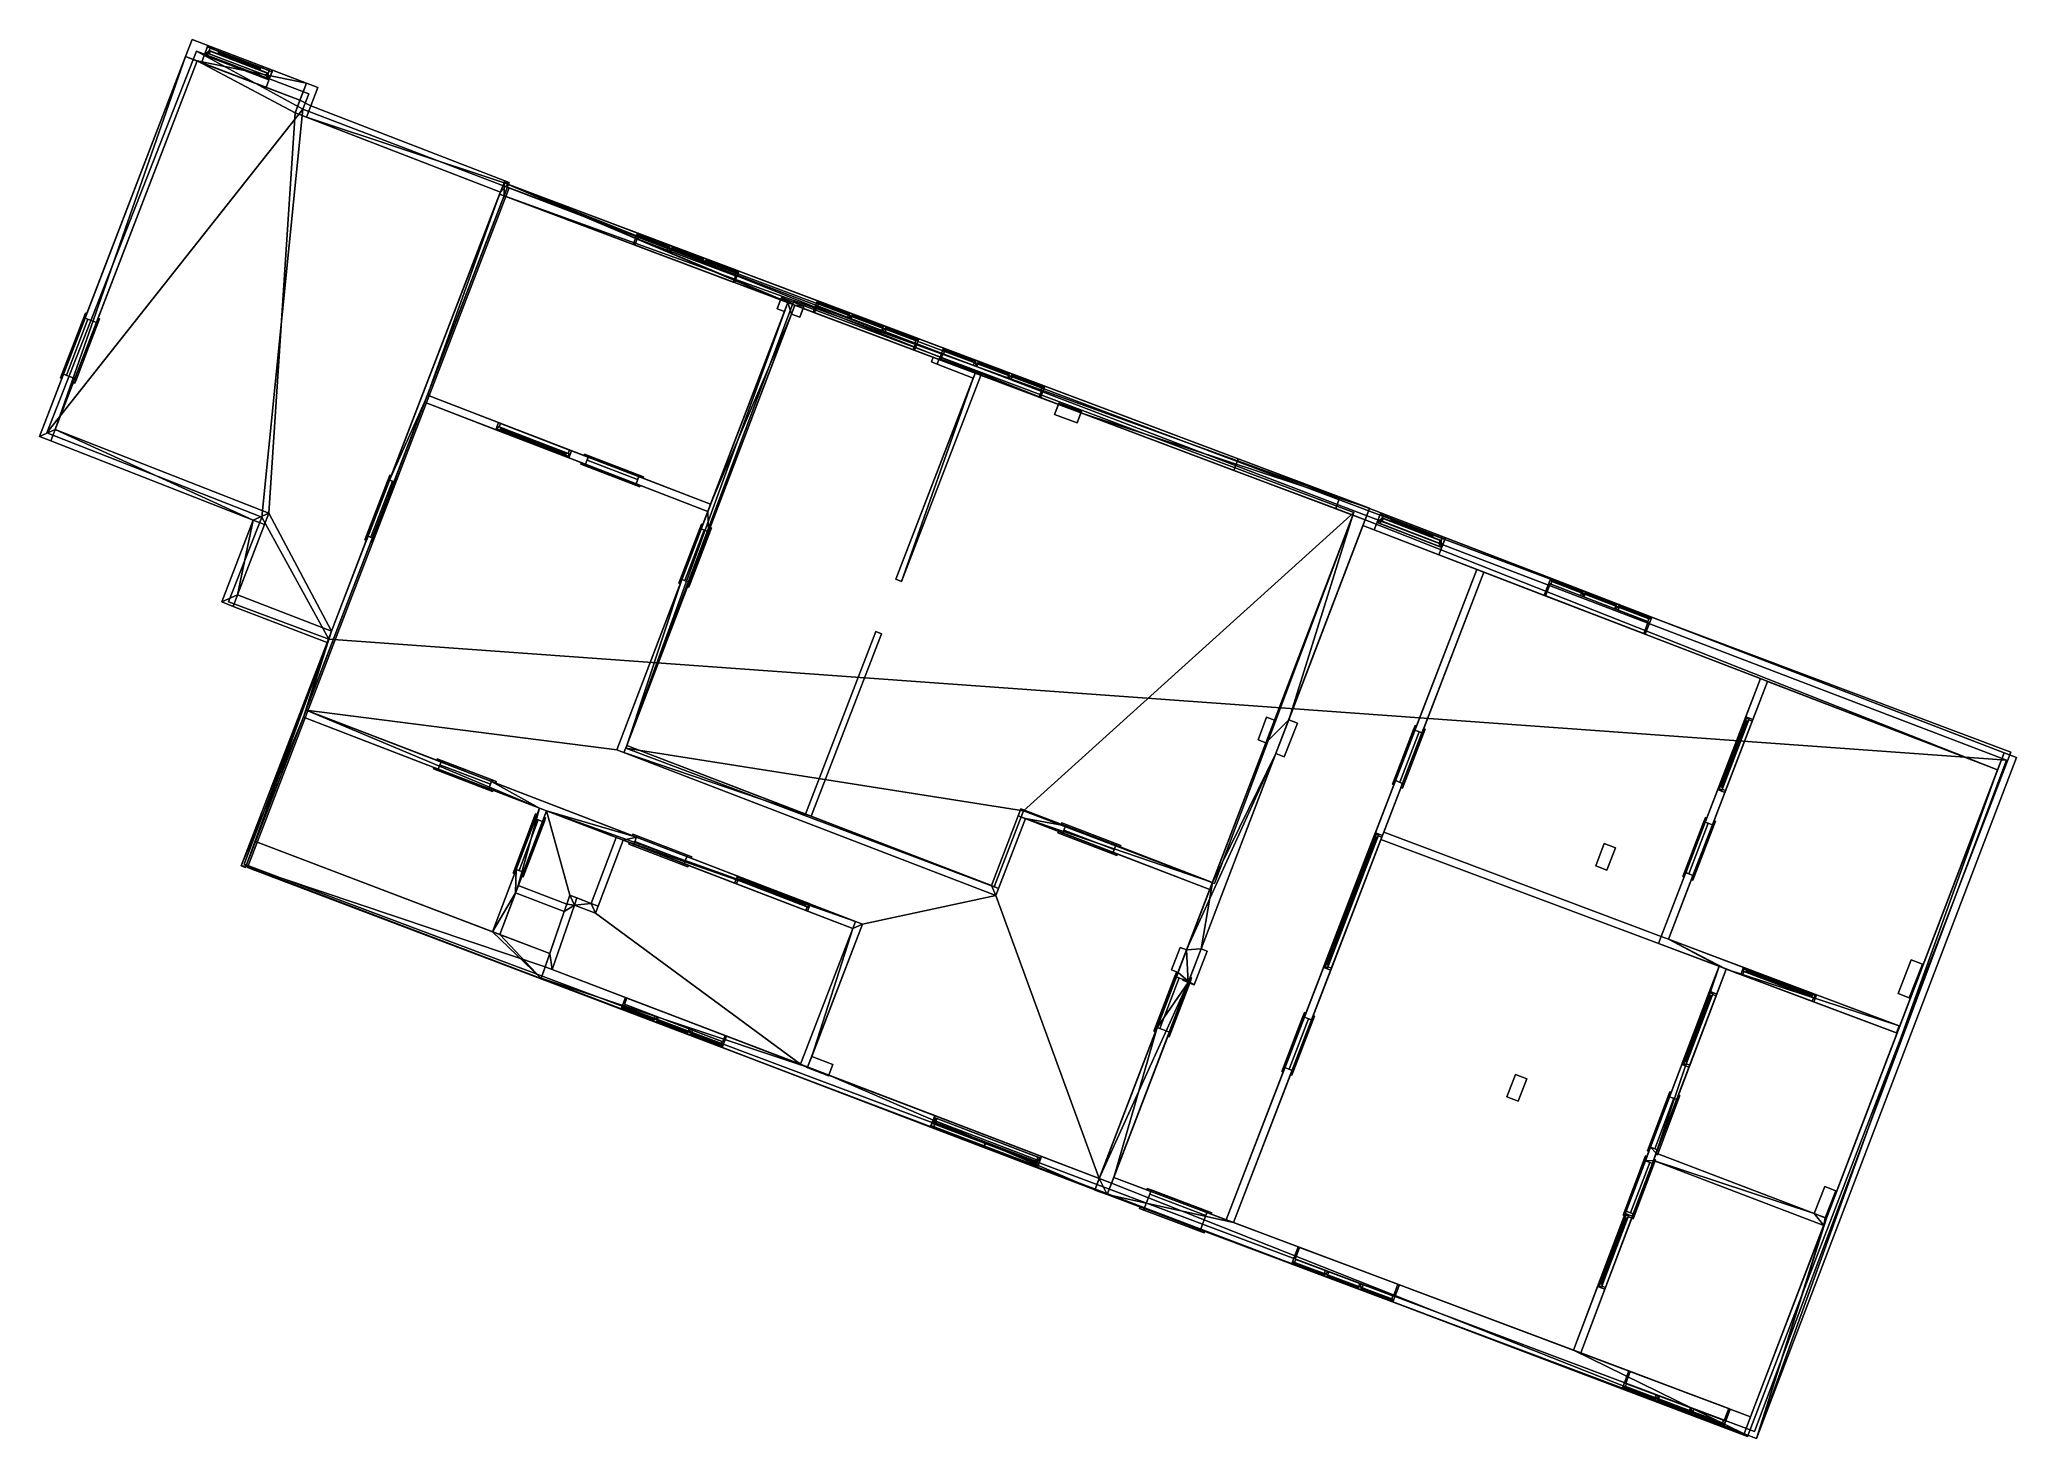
# Model space of a CAD drawing. Header units: metres. Extents: x 27.2 to 60.1, y 41.5 to 64.7.
import ezdxf

# ---------------------------------------------------------------- set-up
doc = ezdxf.new("R2010")
doc.units = ezdxf.units.M
for name, color, linetype, lineweight in [('A-CLNG', 13, 'Continuous', 13), ('A-COLS', 52, 'Continuous', 9), ('A-DOOR', 31, 'Continuous', 13), ('A-DOOR-FRAM', 31, 'Continuous', 9), ('A-DOOR-GLAZ', 31, 'Continuous', 9), ('A-FLOR', 192, 'Continuous', 13), ('A-GLAZ', 151, 'Continuous', 13), ('A-ROOF', 132, 'Continuous', 13), ('A-WALL', 113, 'Continuous', 13), ('I-WALL', 2, 'Continuous', 13)]:
    doc.layers.add(name, color=color, linetype=linetype, lineweight=lineweight)

# ---------------------------------------------------------------- blocks, each defined once
blk = doc.blocks.new('Single-Flush - 2200_1000-370109-3D View 1')
at = {"layer": 'A-DOOR-FRAM'}
for p, q in [((-0.576, 0.152, 2.276), (0.576, 0.152, 2.276)), ((-0.576, 0.152), (-0.576, 0.152, 2.276)), ((0.576, 0.152, 2.276), (0.576, 0.152)), ((-0.576, -0.152, 2.276), (-0.576, -0.152)), ((-0.576, -0.152, 2.276), (0.576, -0.152, 2.276)), ((0.576, -0.152), (0.576, -0.152, 2.276))]:
    blk.add_line(p, q, dxfattribs=at)
at = {"layer": 'A-DOOR', "lineweight": 9, "transparency": 33554682}
mesh = blk.add_polyface(dxfattribs=at)
corners = [(0.5, -0.102, 2.2), (0.5, -0.102), (-0.5, -0.102), (-0.5, -0.102, 2.2)]
mesh.append_faces([[corners[k] for k in face] for face in [(3, 0, 1, 2)]])
mesh = blk.add_polyface(dxfattribs=at)
corners = [(-0.5, -0.102, 2.2), (-0.5, -0.152, 2.2), (0.5, -0.152, 2.2), (0.5, -0.102, 2.2)]
mesh.append_faces([[corners[k] for k in face] for face in [(2, 3, 0, 1)]])
mesh = blk.add_polyface(dxfattribs=at)
corners = [(-0.5, -0.102), (-0.5, -0.152), (-0.5, -0.152, 2.2), (-0.5, -0.102, 2.2)]
mesh.append_faces([[corners[k] for k in face] for face in [(2, 3, 0, 1)]])
mesh = blk.add_polyface(dxfattribs=at)
corners = [(0.5, -0.102), (0.5, -0.152), (-0.5, -0.152), (-0.5, -0.102)]
mesh.append_faces([[corners[k] for k in face] for face in [(2, 3, 0, 1)]])
mesh = blk.add_polyface(dxfattribs=at)
corners = [(0.5, -0.152, 2.2), (-0.5, -0.152, 2.2), (-0.5, -0.152), (0.5, -0.152)]
mesh.append_faces([[corners[k] for k in face] for face in [(0, 1, 2, 3)]])
mesh = blk.add_polyface(dxfattribs=at)
corners = [(0.5, -0.102, 2.2), (0.5, -0.152, 2.2), (0.5, -0.152), (0.5, -0.102)]
mesh.append_faces([[corners[k] for k in face] for face in [(2, 3, 0, 1)]])
at = {"layer": 'A-DOOR-FRAM', "transparency": 33554682}
mesh = blk.add_polyface(dxfattribs=at)
corners = [(0.576, 0.178, 2.276), (0.576, 0.178), (0.5, 0.178), (0.5, 0.178, 2.2), (-0.5, 0.178, 2.2), (-0.5, 0.178), (-0.576, 0.178), (-0.576, 0.178, 2.276)]
mesh.append_faces([[corners[k] for k in face] for face in [(3, 0, 1, 2)]], dxfattribs={"vtx0": -1})
mesh.append_faces([[corners[k] for k in face] for face in [(0, 3, 4, 7)]], dxfattribs={"vtx0": -1, "vtx2": -1})
mesh.append_faces([[corners[k] for k in face] for face in [(6, 7, 4, 5)]], dxfattribs={"vtx1": -1})
mesh = blk.add_polyface(dxfattribs=at)
corners = [(-0.576, 0.178, 2.276), (-0.576, 0.152, 2.276), (0.576, 0.152, 2.276), (0.576, 0.178, 2.276)]
mesh.append_faces([[corners[k] for k in face] for face in [(2, 3, 0, 1)]])
mesh = blk.add_polyface(dxfattribs=at)
corners = [(-0.576, 0.178), (-0.576, 0.152), (-0.576, 0.152, 2.276), (-0.576, 0.178, 2.276)]
mesh.append_faces([[corners[k] for k in face] for face in [(3, 0, 1, 2)]])
mesh = blk.add_polyface(dxfattribs=at)
corners = [(-0.5, 0.178), (-0.5, 0.152), (-0.576, 0.152), (-0.576, 0.178)]
mesh.append_faces([[corners[k] for k in face] for face in [(3, 0, 1, 2)]])
mesh = blk.add_polyface(dxfattribs=at)
corners = [(0.576, 0.152, 2.276), (-0.576, 0.152, 2.276), (-0.576, 0.152), (-0.5, 0.152), (-0.5, 0.152, 2.2), (0.5, 0.152, 2.2), (0.5, 0.152), (0.576, 0.152)]
mesh.append_faces([[corners[k] for k in face] for face in [(4, 1, 2, 3)]], dxfattribs={"vtx0": -1})
mesh.append_faces([[corners[k] for k in face] for face in [(1, 4, 5, 0)]], dxfattribs={"vtx0": -1, "vtx2": -1})
mesh.append_faces([[corners[k] for k in face] for face in [(7, 0, 5, 6)]], dxfattribs={"vtx1": -1})
mesh = blk.add_polyface(dxfattribs=at)
corners = [(-0.5, 0.178, 2.2), (-0.5, 0.152, 2.2), (-0.5, 0.152), (-0.5, 0.178)]
mesh.append_faces([[corners[k] for k in face] for face in [(2, 3, 0, 1)]])
mesh = blk.add_polyface(dxfattribs=at)
corners = [(0.5, 0.178, 2.2), (0.5, 0.152, 2.2), (-0.5, 0.152, 2.2), (-0.5, 0.178, 2.2)]
mesh.append_faces([[corners[k] for k in face] for face in [(2, 3, 0, 1)]])
mesh = blk.add_polyface(dxfattribs=at)
corners = [(0.5, 0.178), (0.5, 0.152), (0.5, 0.152, 2.2), (0.5, 0.178, 2.2)]
mesh.append_faces([[corners[k] for k in face] for face in [(2, 3, 0, 1)]])
mesh = blk.add_polyface(dxfattribs=at)
corners = [(0.576, 0.178), (0.576, 0.152), (0.5, 0.152), (0.5, 0.178)]
mesh.append_faces([[corners[k] for k in face] for face in [(3, 0, 1, 2)]])
mesh = blk.add_polyface(dxfattribs=at)
corners = [(0.576, 0.178, 2.276), (0.576, 0.152, 2.276), (0.576, 0.152), (0.576, 0.178)]
mesh.append_faces([[corners[k] for k in face] for face in [(3, 0, 1, 2)]])
mesh = blk.add_polyface(dxfattribs=at)
corners = [(-0.576, -0.152, 2.276), (0.576, -0.152, 2.276), (0.576, -0.152), (0.5, -0.152), (0.5, -0.152, 2.2), (-0.5, -0.152, 2.2), (-0.5, -0.152), (-0.576, -0.152)]
mesh.append_faces([[corners[k] for k in face] for face in [(4, 1, 2, 3)]], dxfattribs={"vtx0": -1})
mesh.append_faces([[corners[k] for k in face] for face in [(1, 4, 5, 0)]], dxfattribs={"vtx0": -1, "vtx2": -1})
mesh.append_faces([[corners[k] for k in face] for face in [(7, 0, 5, 6)]], dxfattribs={"vtx1": -1})
mesh = blk.add_polyface(dxfattribs=at)
corners = [(0.576, -0.178, 2.276), (0.576, -0.152, 2.276), (-0.576, -0.152, 2.276), (-0.576, -0.178, 2.276)]
mesh.append_faces([[corners[k] for k in face] for face in [(2, 3, 0, 1)]])
mesh = blk.add_polyface(dxfattribs=at)
corners = [(-0.576, -0.178), (-0.576, -0.152), (-0.5, -0.152), (-0.5, -0.178)]
mesh.append_faces([[corners[k] for k in face] for face in [(3, 0, 1, 2)]])
mesh = blk.add_polyface(dxfattribs=at)
corners = [(-0.576, -0.178, 2.276), (-0.576, -0.152, 2.276), (-0.576, -0.152), (-0.576, -0.178)]
mesh.append_faces([[corners[k] for k in face] for face in [(2, 3, 0, 1)]])
mesh = blk.add_polyface(dxfattribs=at)
corners = [(-0.576, -0.178, 2.276), (-0.576, -0.178), (-0.5, -0.178), (-0.5, -0.178, 2.2), (0.5, -0.178, 2.2), (0.5, -0.178), (0.576, -0.178), (0.576, -0.178, 2.276)]
mesh.append_faces([[corners[k] for k in face] for face in [(3, 0, 1, 2)]], dxfattribs={"vtx0": -1})
mesh.append_faces([[corners[k] for k in face] for face in [(0, 3, 4, 7)]], dxfattribs={"vtx0": -1, "vtx2": -1})
mesh.append_faces([[corners[k] for k in face] for face in [(6, 7, 4, 5)]], dxfattribs={"vtx1": -1})
mesh = blk.add_polyface(dxfattribs=at)
corners = [(-0.5, -0.178, 2.2), (-0.5, -0.152, 2.2), (0.5, -0.152, 2.2), (0.5, -0.178, 2.2)]
mesh.append_faces([[corners[k] for k in face] for face in [(2, 3, 0, 1)]])
mesh = blk.add_polyface(dxfattribs=at)
corners = [(-0.5, -0.178), (-0.5, -0.152), (-0.5, -0.152, 2.2), (-0.5, -0.178, 2.2)]
mesh.append_faces([[corners[k] for k in face] for face in [(2, 3, 0, 1)]])
mesh = blk.add_polyface(dxfattribs=at)
corners = [(0.5, -0.178), (0.5, -0.152), (0.576, -0.152), (0.576, -0.178)]
mesh.append_faces([[corners[k] for k in face] for face in [(3, 0, 1, 2)]])
mesh = blk.add_polyface(dxfattribs=at)
corners = [(0.5, -0.178, 2.2), (0.5, -0.152, 2.2), (0.5, -0.152), (0.5, -0.178)]
mesh.append_faces([[corners[k] for k in face] for face in [(2, 3, 0, 1)]])
mesh = blk.add_polyface(dxfattribs=at)
corners = [(0.576, -0.178), (0.576, -0.152), (0.576, -0.152, 2.276), (0.576, -0.178, 2.276)]
mesh.append_faces([[corners[k] for k in face] for face in [(3, 0, 1, 2)]])
blk = doc.blocks.new('Single-Flush - 2100mm_900mm-388576-3D View 1')
at = {"layer": 'A-DOOR-FRAM'}
for p, q in [((-0.526, 0.11, 2.176), (-0.526, 0.11)), ((-0.526, 0.11, 2.176), (0.526, 0.11, 2.176)), ((0.526, 0.11), (0.526, 0.11, 2.176)), ((-0.526, -0.11, 2.176), (0.526, -0.11, 2.176)), ((-0.526, -0.11), (-0.526, -0.11, 2.176)), ((0.526, -0.11, 2.176), (0.526, -0.11))]:
    blk.add_line(p, q, dxfattribs=at)
at = {"layer": 'A-DOOR', "lineweight": 9, "transparency": 33554682}
mesh = blk.add_polyface(dxfattribs=at)
corners = [(0.45, 0.11, 2.1), (0.45, 0.11), (-0.45, 0.11), (-0.45, 0.11, 2.1)]
mesh.append_faces([[corners[k] for k in face] for face in [(2, 3, 0, 1)]])
mesh = blk.add_polyface(dxfattribs=at)
corners = [(-0.45, 0.059, 2.1), (0.45, 0.059, 2.1), (0.45, 0.11, 2.1), (-0.45, 0.11, 2.1)]
mesh.append_faces([[corners[k] for k in face] for face in [(0, 1, 2, 3)]])
mesh = blk.add_polyface(dxfattribs=at)
corners = [(-0.45, 0.059), (-0.45, 0.059, 2.1), (-0.45, 0.11, 2.1), (-0.45, 0.11)]
mesh.append_faces([[corners[k] for k in face] for face in [(0, 1, 2, 3)]])
mesh = blk.add_polyface(dxfattribs=at)
corners = [(0.45, 0.059), (-0.45, 0.059), (-0.45, 0.11), (0.45, 0.11)]
mesh.append_faces([[corners[k] for k in face] for face in [(0, 1, 2, 3)]])
mesh = blk.add_polyface(dxfattribs=at)
corners = [(0.45, 0.059, 2.1), (-0.45, 0.059, 2.1), (-0.45, 0.059), (0.45, 0.059)]
mesh.append_faces([[corners[k] for k in face] for face in [(3, 0, 1, 2)]])
mesh = blk.add_polyface(dxfattribs=at)
corners = [(0.45, 0.059, 2.1), (0.45, 0.059), (0.45, 0.11), (0.45, 0.11, 2.1)]
mesh.append_faces([[corners[k] for k in face] for face in [(0, 1, 2, 3)]])
at = {"layer": 'A-DOOR-FRAM', "transparency": 33554682}
mesh = blk.add_polyface(dxfattribs=at)
corners = [(-0.526, 0.135, 2.176), (0.526, 0.135, 2.176), (0.526, 0.135), (0.45, 0.135), (0.45, 0.135, 2.1), (-0.45, 0.135, 2.1), (-0.45, 0.135), (-0.526, 0.135)]
mesh.append_faces([[corners[k] for k in face] for face in [(4, 1, 2, 3)]], dxfattribs={"vtx0": -1})
mesh.append_faces([[corners[k] for k in face] for face in [(7, 0, 5, 6)]], dxfattribs={"vtx1": -1})
mesh.append_faces([[corners[k] for k in face] for face in [(4, 5, 0, 1)]], dxfattribs={"vtx1": -1, "vtx3": -1})
mesh = blk.add_polyface(dxfattribs=at)
corners = [(0.526, 0.135, 2.176), (-0.526, 0.135, 2.176), (-0.526, 0.11, 2.176), (0.526, 0.11, 2.176)]
mesh.append_faces([[corners[k] for k in face] for face in [(0, 1, 2, 3)]])
mesh = blk.add_polyface(dxfattribs=at)
corners = [(-0.526, 0.135), (-0.45, 0.135), (-0.45, 0.11), (-0.526, 0.11)]
mesh.append_faces([[corners[k] for k in face] for face in [(3, 0, 1, 2)]])
mesh = blk.add_polyface(dxfattribs=at)
corners = [(-0.526, 0.135, 2.176), (-0.526, 0.135), (-0.526, 0.11), (-0.526, 0.11, 2.176)]
mesh.append_faces([[corners[k] for k in face] for face in [(3, 0, 1, 2)]])
mesh = blk.add_polyface(dxfattribs=at)
corners = [(-0.526, 0.11, 2.176), (-0.526, 0.11), (-0.45, 0.11), (-0.45, 0.11, 2.1), (0.45, 0.11, 2.1), (0.45, 0.11), (0.526, 0.11), (0.526, 0.11, 2.176)]
mesh.append_faces([[corners[k] for k in face] for face in [(3, 0, 1, 2)]], dxfattribs={"vtx0": -1})
mesh.append_faces([[corners[k] for k in face] for face in [(6, 7, 4, 5)]], dxfattribs={"vtx1": -1})
mesh.append_faces([[corners[k] for k in face] for face in [(3, 4, 7, 0)]], dxfattribs={"vtx1": -1, "vtx3": -1})
mesh = blk.add_polyface(dxfattribs=at)
corners = [(-0.45, 0.135, 2.1), (0.45, 0.135, 2.1), (0.45, 0.11, 2.1), (-0.45, 0.11, 2.1)]
mesh.append_faces([[corners[k] for k in face] for face in [(0, 1, 2, 3)]])
mesh = blk.add_polyface(dxfattribs=at)
corners = [(-0.45, 0.135), (-0.45, 0.135, 2.1), (-0.45, 0.11, 2.1), (-0.45, 0.11)]
mesh.append_faces([[corners[k] for k in face] for face in [(0, 1, 2, 3)]])
mesh = blk.add_polyface(dxfattribs=at)
corners = [(0.45, 0.135), (0.526, 0.135), (0.526, 0.11), (0.45, 0.11)]
mesh.append_faces([[corners[k] for k in face] for face in [(3, 0, 1, 2)]])
mesh = blk.add_polyface(dxfattribs=at)
corners = [(0.45, 0.135, 2.1), (0.45, 0.135), (0.45, 0.11), (0.45, 0.11, 2.1)]
mesh.append_faces([[corners[k] for k in face] for face in [(0, 1, 2, 3)]])
mesh = blk.add_polyface(dxfattribs=at)
corners = [(0.526, 0.135), (0.526, 0.135, 2.176), (0.526, 0.11, 2.176), (0.526, 0.11)]
mesh.append_faces([[corners[k] for k in face] for face in [(3, 0, 1, 2)]])
mesh = blk.add_polyface(dxfattribs=at)
corners = [(0.526, -0.11, 2.176), (0.526, -0.11), (0.45, -0.11), (0.45, -0.11, 2.1), (-0.45, -0.11, 2.1), (-0.45, -0.11), (-0.526, -0.11), (-0.526, -0.11, 2.176)]
mesh.append_faces([[corners[k] for k in face] for face in [(3, 0, 1, 2)]], dxfattribs={"vtx0": -1})
mesh.append_faces([[corners[k] for k in face] for face in [(6, 7, 4, 5)]], dxfattribs={"vtx1": -1})
mesh.append_faces([[corners[k] for k in face] for face in [(3, 4, 7, 0)]], dxfattribs={"vtx1": -1, "vtx3": -1})
mesh = blk.add_polyface(dxfattribs=at)
corners = [(-0.526, -0.135, 2.176), (0.526, -0.135, 2.176), (0.526, -0.11, 2.176), (-0.526, -0.11, 2.176)]
mesh.append_faces([[corners[k] for k in face] for face in [(0, 1, 2, 3)]])
mesh = blk.add_polyface(dxfattribs=at)
corners = [(-0.526, -0.135), (-0.526, -0.135, 2.176), (-0.526, -0.11, 2.176), (-0.526, -0.11)]
mesh.append_faces([[corners[k] for k in face] for face in [(3, 0, 1, 2)]])
mesh = blk.add_polyface(dxfattribs=at)
corners = [(-0.45, -0.135), (-0.526, -0.135), (-0.526, -0.11), (-0.45, -0.11)]
mesh.append_faces([[corners[k] for k in face] for face in [(3, 0, 1, 2)]])
mesh = blk.add_polyface(dxfattribs=at)
corners = [(0.526, -0.135, 2.176), (-0.526, -0.135, 2.176), (-0.526, -0.135), (-0.45, -0.135), (-0.45, -0.135, 2.1), (0.45, -0.135, 2.1), (0.45, -0.135), (0.526, -0.135)]
mesh.append_faces([[corners[k] for k in face] for face in [(4, 1, 2, 3)]], dxfattribs={"vtx0": -1})
mesh.append_faces([[corners[k] for k in face] for face in [(7, 0, 5, 6)]], dxfattribs={"vtx1": -1})
mesh.append_faces([[corners[k] for k in face] for face in [(4, 5, 0, 1)]], dxfattribs={"vtx1": -1, "vtx3": -1})
mesh = blk.add_polyface(dxfattribs=at)
corners = [(-0.45, -0.135, 2.1), (-0.45, -0.135), (-0.45, -0.11), (-0.45, -0.11, 2.1)]
mesh.append_faces([[corners[k] for k in face] for face in [(0, 1, 2, 3)]])
mesh = blk.add_polyface(dxfattribs=at)
corners = [(0.45, -0.135, 2.1), (-0.45, -0.135, 2.1), (-0.45, -0.11, 2.1), (0.45, -0.11, 2.1)]
mesh.append_faces([[corners[k] for k in face] for face in [(0, 1, 2, 3)]])
mesh = blk.add_polyface(dxfattribs=at)
corners = [(0.45, -0.135), (0.45, -0.135, 2.1), (0.45, -0.11, 2.1), (0.45, -0.11)]
mesh.append_faces([[corners[k] for k in face] for face in [(0, 1, 2, 3)]])
mesh = blk.add_polyface(dxfattribs=at)
corners = [(0.526, -0.135), (0.45, -0.135), (0.45, -0.11), (0.526, -0.11)]
mesh.append_faces([[corners[k] for k in face] for face in [(3, 0, 1, 2)]])
mesh = blk.add_polyface(dxfattribs=at)
corners = [(0.526, -0.135, 2.176), (0.526, -0.135), (0.526, -0.11), (0.526, -0.11, 2.176)]
mesh.append_faces([[corners[k] for k in face] for face in [(3, 0, 1, 2)]])
blk = doc.blocks.new('Single-Flush - 2100mm_900mm-386990-3D View 1')
at = {"layer": 'A-DOOR-FRAM'}
for p, q in [((-0.526, 0.063, 2.176), (-0.526, 0.063)), ((-0.526, 0.063, 2.176), (0.526, 0.063, 2.176)), ((0.526, 0.063), (0.526, 0.063, 2.176)), ((-0.526, -0.064, 2.176), (0.526, -0.064, 2.176)), ((-0.526, -0.064), (-0.526, -0.064, 2.176)), ((0.526, -0.064, 2.176), (0.526, -0.064))]:
    blk.add_line(p, q, dxfattribs=at)
at = {"layer": 'A-DOOR', "lineweight": 9, "transparency": 33554682}
mesh = blk.add_polyface(dxfattribs=at)
corners = [(0.45, 0.063, 2.1), (0.45, 0.063), (-0.45, 0.063), (-0.45, 0.063, 2.1)]
mesh.append_faces([[corners[k] for k in face] for face in [(2, 3, 0, 1)]])
mesh = blk.add_polyface(dxfattribs=at)
corners = [(-0.45, 0.013, 2.1), (0.45, 0.013, 2.1), (0.45, 0.063, 2.1), (-0.45, 0.063, 2.1)]
mesh.append_faces([[corners[k] for k in face] for face in [(0, 1, 2, 3)]])
mesh = blk.add_polyface(dxfattribs=at)
corners = [(-0.45, 0.013), (-0.45, 0.013, 2.1), (-0.45, 0.063, 2.1), (-0.45, 0.063)]
mesh.append_faces([[corners[k] for k in face] for face in [(0, 1, 2, 3)]])
mesh = blk.add_polyface(dxfattribs=at)
corners = [(0.45, 0.013), (-0.45, 0.013), (-0.45, 0.063), (0.45, 0.063)]
mesh.append_faces([[corners[k] for k in face] for face in [(0, 1, 2, 3)]])
mesh = blk.add_polyface(dxfattribs=at)
corners = [(0.45, 0.013, 2.1), (-0.45, 0.013, 2.1), (-0.45, 0.013), (0.45, 0.013)]
mesh.append_faces([[corners[k] for k in face] for face in [(3, 0, 1, 2)]])
mesh = blk.add_polyface(dxfattribs=at)
corners = [(0.45, 0.013, 2.1), (0.45, 0.013), (0.45, 0.063), (0.45, 0.063, 2.1)]
mesh.append_faces([[corners[k] for k in face] for face in [(0, 1, 2, 3)]])
at = {"layer": 'A-DOOR-FRAM', "transparency": 33554682}
mesh = blk.add_polyface(dxfattribs=at)
corners = [(-0.526, 0.089, 2.176), (0.526, 0.089, 2.176), (0.526, 0.089), (0.45, 0.089), (0.45, 0.089, 2.1), (-0.45, 0.089, 2.1), (-0.45, 0.089), (-0.526, 0.089)]
mesh.append_faces([[corners[k] for k in face] for face in [(4, 1, 2, 3)]], dxfattribs={"vtx0": -1})
mesh.append_faces([[corners[k] for k in face] for face in [(7, 0, 5, 6)]], dxfattribs={"vtx1": -1})
mesh.append_faces([[corners[k] for k in face] for face in [(4, 5, 0, 1)]], dxfattribs={"vtx1": -1, "vtx3": -1})
mesh = blk.add_polyface(dxfattribs=at)
corners = [(0.526, 0.089, 2.176), (-0.526, 0.089, 2.176), (-0.526, 0.063, 2.176), (0.526, 0.063, 2.176)]
mesh.append_faces([[corners[k] for k in face] for face in [(0, 1, 2, 3)]])
mesh = blk.add_polyface(dxfattribs=at)
corners = [(-0.526, 0.089), (-0.45, 0.089), (-0.45, 0.063), (-0.526, 0.063)]
mesh.append_faces([[corners[k] for k in face] for face in [(3, 0, 1, 2)]])
mesh = blk.add_polyface(dxfattribs=at)
corners = [(-0.526, 0.089, 2.176), (-0.526, 0.089), (-0.526, 0.063), (-0.526, 0.063, 2.176)]
mesh.append_faces([[corners[k] for k in face] for face in [(3, 0, 1, 2)]])
mesh = blk.add_polyface(dxfattribs=at)
corners = [(-0.526, 0.063, 2.176), (-0.526, 0.063), (-0.45, 0.063), (-0.45, 0.063, 2.1), (0.45, 0.063, 2.1), (0.45, 0.063), (0.526, 0.063), (0.526, 0.063, 2.176)]
mesh.append_faces([[corners[k] for k in face] for face in [(3, 0, 1, 2)]], dxfattribs={"vtx0": -1})
mesh.append_faces([[corners[k] for k in face] for face in [(6, 7, 4, 5)]], dxfattribs={"vtx1": -1})
mesh.append_faces([[corners[k] for k in face] for face in [(3, 4, 7, 0)]], dxfattribs={"vtx1": -1, "vtx3": -1})
mesh = blk.add_polyface(dxfattribs=at)
corners = [(-0.45, 0.089, 2.1), (0.45, 0.089, 2.1), (0.45, 0.063, 2.1), (-0.45, 0.063, 2.1)]
mesh.append_faces([[corners[k] for k in face] for face in [(0, 1, 2, 3)]])
mesh = blk.add_polyface(dxfattribs=at)
corners = [(-0.45, 0.089), (-0.45, 0.089, 2.1), (-0.45, 0.063, 2.1), (-0.45, 0.063)]
mesh.append_faces([[corners[k] for k in face] for face in [(0, 1, 2, 3)]])
mesh = blk.add_polyface(dxfattribs=at)
corners = [(0.45, 0.089), (0.526, 0.089), (0.526, 0.063), (0.45, 0.063)]
mesh.append_faces([[corners[k] for k in face] for face in [(3, 0, 1, 2)]])
mesh = blk.add_polyface(dxfattribs=at)
corners = [(0.45, 0.089, 2.1), (0.45, 0.089), (0.45, 0.063), (0.45, 0.063, 2.1)]
mesh.append_faces([[corners[k] for k in face] for face in [(3, 0, 1, 2)]])
mesh = blk.add_polyface(dxfattribs=at)
corners = [(0.526, 0.089), (0.526, 0.089, 2.176), (0.526, 0.063, 2.176), (0.526, 0.063)]
mesh.append_faces([[corners[k] for k in face] for face in [(3, 0, 1, 2)]])
mesh = blk.add_polyface(dxfattribs=at)
corners = [(0.526, -0.064, 2.176), (0.526, -0.064), (0.45, -0.064), (0.45, -0.064, 2.1), (-0.45, -0.064, 2.1), (-0.45, -0.064), (-0.526, -0.064), (-0.526, -0.064, 2.176)]
mesh.append_faces([[corners[k] for k in face] for face in [(3, 0, 1, 2)]], dxfattribs={"vtx0": -1})
mesh.append_faces([[corners[k] for k in face] for face in [(6, 7, 4, 5)]], dxfattribs={"vtx1": -1})
mesh.append_faces([[corners[k] for k in face] for face in [(3, 4, 7, 0)]], dxfattribs={"vtx1": -1, "vtx3": -1})
mesh = blk.add_polyface(dxfattribs=at)
corners = [(-0.526, -0.089, 2.176), (0.526, -0.089, 2.176), (0.526, -0.064, 2.176), (-0.526, -0.064, 2.176)]
mesh.append_faces([[corners[k] for k in face] for face in [(0, 1, 2, 3)]])
mesh = blk.add_polyface(dxfattribs=at)
corners = [(-0.526, -0.089), (-0.526, -0.089, 2.176), (-0.526, -0.064, 2.176), (-0.526, -0.064)]
mesh.append_faces([[corners[k] for k in face] for face in [(3, 0, 1, 2)]])
mesh = blk.add_polyface(dxfattribs=at)
corners = [(-0.45, -0.089), (-0.526, -0.089), (-0.526, -0.064), (-0.45, -0.064)]
mesh.append_faces([[corners[k] for k in face] for face in [(3, 0, 1, 2)]])
mesh = blk.add_polyface(dxfattribs=at)
corners = [(0.526, -0.089, 2.176), (-0.526, -0.089, 2.176), (-0.526, -0.089), (-0.45, -0.089), (-0.45, -0.089, 2.1), (0.45, -0.089, 2.1), (0.45, -0.089), (0.526, -0.089)]
mesh.append_faces([[corners[k] for k in face] for face in [(4, 1, 2, 3)]], dxfattribs={"vtx0": -1})
mesh.append_faces([[corners[k] for k in face] for face in [(7, 0, 5, 6)]], dxfattribs={"vtx1": -1})
mesh.append_faces([[corners[k] for k in face] for face in [(4, 5, 0, 1)]], dxfattribs={"vtx1": -1, "vtx3": -1})
mesh = blk.add_polyface(dxfattribs=at)
corners = [(-0.45, -0.089, 2.1), (-0.45, -0.089), (-0.45, -0.064), (-0.45, -0.064, 2.1)]
mesh.append_faces([[corners[k] for k in face] for face in [(0, 1, 2, 3)]])
mesh = blk.add_polyface(dxfattribs=at)
corners = [(0.45, -0.089, 2.1), (-0.45, -0.089, 2.1), (-0.45, -0.064, 2.1), (0.45, -0.064, 2.1)]
mesh.append_faces([[corners[k] for k in face] for face in [(0, 1, 2, 3)]])
mesh = blk.add_polyface(dxfattribs=at)
corners = [(0.45, -0.089), (0.45, -0.089, 2.1), (0.45, -0.064, 2.1), (0.45, -0.064)]
mesh.append_faces([[corners[k] for k in face] for face in [(0, 1, 2, 3)]])
mesh = blk.add_polyface(dxfattribs=at)
corners = [(0.526, -0.089), (0.45, -0.089), (0.45, -0.064), (0.526, -0.064)]
mesh.append_faces([[corners[k] for k in face] for face in [(3, 0, 1, 2)]])
mesh = blk.add_polyface(dxfattribs=at)
corners = [(0.526, -0.089, 2.176), (0.526, -0.089), (0.526, -0.064), (0.526, -0.064, 2.176)]
mesh.append_faces([[corners[k] for k in face] for face in [(3, 0, 1, 2)]])
blk = doc.blocks.new('Door-Exterior-Double - 2100mm_1800mm-375257-3D View 1')
at = {"layer": 'A-DOOR', "lineweight": 9, "transparency": 33554682}
mesh = blk.add_polyface(dxfattribs=at)
corners = [(-0.951, 0.083, 0.013), (-0.951, 0.108), (-0.951, 0.013), (-0.951, 0.038, 0.013)]
mesh.append_faces([[corners[k] for k in face] for face in [(2, 3, 0, 1)]])
mesh = blk.add_polyface(dxfattribs=at)
corners = [(-0.951, 0.108), (-0.951, 0.083, 0.013), (0.951, 0.083, 0.013), (0.951, 0.108)]
mesh.append_faces([[corners[k] for k in face] for face in [(3, 0, 1, 2)]])
mesh = blk.add_polyface(dxfattribs=at)
corners = [(-0.951, 0.013), (-0.951, 0.108), (0.951, 0.108), (0.951, 0.013)]
mesh.append_faces([[corners[k] for k in face] for face in [(3, 0, 1, 2)]])
mesh = blk.add_polyface(dxfattribs=at)
corners = [(-0.951, 0.083, 0.013), (-0.951, 0.038, 0.013), (0.951, 0.038, 0.013), (0.951, 0.083, 0.013)]
mesh.append_faces([[corners[k] for k in face] for face in [(0, 1, 2, 3)]])
mesh = blk.add_polyface(dxfattribs=at)
corners = [(-0.951, 0.038, 0.013), (-0.951, 0.013), (0.951, 0.013), (0.951, 0.038, 0.013)]
mesh.append_faces([[corners[k] for k in face] for face in [(3, 0, 1, 2)]])
mesh = blk.add_polyface(dxfattribs=at)
corners = [(0.002, 0.083, 2.2), (0.9, 0.083, 2.2), (0.9, 0.083, 0.013), (0.002, 0.083, 0.013), (-0.002, 0.083, 0.013), (-0.9, 0.083, 0.013), (-0.9, 0.083, 2.2), (-0.002, 0.083, 2.2)]
mesh.append_faces([[corners[k] for k in face] for face in [(2, 3, 0, 1), (4, 5, 6, 7)]])
mesh = blk.add_polyface(dxfattribs=at)
corners = [(-0.9, 0.038, 2.2), (-0.002, 0.038, 2.2), (-0.002, 0.083, 2.2), (-0.9, 0.083, 2.2)]
mesh.append_faces([[corners[k] for k in face] for face in [(0, 1, 2, 3)]])
mesh = blk.add_polyface(dxfattribs=at)
corners = [(-0.9, 0.038, 0.013), (-0.9, 0.038, 2.2), (-0.9, 0.083, 2.2), (-0.9, 0.083, 0.013)]
mesh.append_faces([[corners[k] for k in face] for face in [(0, 1, 2, 3)]])
mesh = blk.add_polyface(dxfattribs=at)
corners = [(-0.002, 0.038, 0.013), (-0.9, 0.038, 0.013), (-0.9, 0.083, 0.013), (-0.002, 0.083, 0.013)]
mesh.append_faces([[corners[k] for k in face] for face in [(0, 1, 2, 3)]])
mesh = blk.add_polyface(dxfattribs=at)
corners = [(0.002, 0.038, 2.2), (0.002, 0.038, 0.013), (0.9, 0.038, 0.013), (0.9, 0.038, 2.2), (-0.002, 0.038, 0.013), (-0.002, 0.038, 2.2), (-0.9, 0.038, 2.2), (-0.9, 0.038, 0.013)]
mesh.append_faces([[corners[k] for k in face] for face in [(3, 0, 1, 2), (5, 6, 7, 4)]])
mesh = blk.add_polyface(dxfattribs=at)
corners = [(-0.002, 0.038, 2.2), (-0.002, 0.038, 0.013), (-0.002, 0.083, 0.013), (-0.002, 0.083, 2.2)]
mesh.append_faces([[corners[k] for k in face] for face in [(0, 1, 2, 3)]])
mesh = blk.add_polyface(dxfattribs=at)
corners = [(0.002, 0.038, 0.013), (0.002, 0.038, 2.2), (0.002, 0.083, 2.2), (0.002, 0.083, 0.013)]
mesh.append_faces([[corners[k] for k in face] for face in [(0, 1, 2, 3)]])
mesh = blk.add_polyface(dxfattribs=at)
corners = [(0.9, 0.038, 0.013), (0.002, 0.038, 0.013), (0.002, 0.083, 0.013), (0.9, 0.083, 0.013)]
mesh.append_faces([[corners[k] for k in face] for face in [(0, 1, 2, 3)]])
mesh = blk.add_polyface(dxfattribs=at)
corners = [(0.002, 0.038, 2.2), (0.9, 0.038, 2.2), (0.9, 0.083, 2.2), (0.002, 0.083, 2.2)]
mesh.append_faces([[corners[k] for k in face] for face in [(0, 1, 2, 3)]])
mesh = blk.add_polyface(dxfattribs=at)
corners = [(0.9, 0.038, 2.2), (0.9, 0.038, 0.013), (0.9, 0.083, 0.013), (0.9, 0.083, 2.2)]
mesh.append_faces([[corners[k] for k in face] for face in [(0, 1, 2, 3)]])
mesh = blk.add_polyface(dxfattribs=at)
corners = [(0.951, 0.083, 0.013), (0.951, 0.038, 0.013), (0.951, 0.013), (0.951, 0.108)]
mesh.append_faces([[corners[k] for k in face] for face in [(2, 3, 0, 1)]])
at = {"layer": 'A-DOOR-FRAM', "transparency": 33554682}
mesh = blk.add_polyface(dxfattribs=at)
corners = [(0.951, 0.083), (0.9, 0.083), (0.9, 0.083, 2.2), (-0.9, 0.083, 2.2), (-0.9, 0.083), (-0.951, 0.083), (-0.951, 0.083, 2.302), (0.951, 0.083, 2.302)]
mesh.append_faces([[corners[k] for k in face] for face in [(2, 3, 6, 7)]], dxfattribs={"vtx1": -1, "vtx3": -1})
mesh.append_faces([[corners[k] for k in face] for face in [(0, 1, 2, 7)]], dxfattribs={"vtx2": -1})
mesh.append_faces([[corners[k] for k in face] for face in [(3, 4, 5, 6)]], dxfattribs={"vtx3": -1})
mesh = blk.add_polyface(dxfattribs=at)
corners = [(-0.951, 0.083), (-0.9, 0.083), (-0.9, 0.033), (-0.884, 0.033), (-0.884, -0.014), (-0.9, -0.014), (-0.9, -0.063), (-0.951, -0.063)]
mesh.append_faces([[corners[k] for k in face] for face in [(2, 7, 0, 1), (7, 5, 6)]], dxfattribs={"vtx0": -1})
mesh.append_faces([[corners[k] for k in face] for face in [(4, 5, 3)]], dxfattribs={"vtx1": -1})
mesh.append_faces([[corners[k] for k in face] for face in [(2, 3, 5, 7)]], dxfattribs={"vtx1": -1, "vtx2": -1, "vtx3": -1})
mesh = blk.add_polyface(dxfattribs=at)
corners = [(-0.951, 0.083, 2.302), (-0.951, 0.083), (-0.951, -0.063), (-0.951, -0.063, 2.302)]
mesh.append_faces([[corners[k] for k in face] for face in [(3, 0, 1, 2)]])
mesh = blk.add_polyface(dxfattribs=at)
corners = [(0.951, -0.063, 2.302), (0.951, 0.083, 2.302), (-0.951, 0.083, 2.302), (-0.951, -0.063, 2.302)]
mesh.append_faces([[corners[k] for k in face] for face in [(0, 1, 2, 3)]])
mesh = blk.add_polyface(dxfattribs=at)
corners = [(0.9, 0.083, 2.2), (0.9, 0.033, 2.2), (-0.9, 0.033, 2.2), (-0.9, 0.083, 2.2)]
mesh.append_faces([[corners[k] for k in face] for face in [(3, 0, 1, 2)]])
mesh = blk.add_polyface(dxfattribs=at)
corners = [(-0.9, 0.083), (-0.9, 0.083, 2.2), (-0.9, 0.033, 2.2), (-0.9, 0.033)]
mesh.append_faces([[corners[k] for k in face] for face in [(0, 1, 2, 3)]])
mesh = blk.add_polyface(dxfattribs=at)
corners = [(0.9, 0.033), (0.884, 0.033), (0.884, 0.033, 2.184), (-0.884, 0.033, 2.184), (-0.884, 0.033), (-0.9, 0.033), (-0.9, 0.033, 2.2), (0.9, 0.033, 2.2)]
mesh.append_faces([[corners[k] for k in face] for face in [(2, 3, 6, 7)]], dxfattribs={"vtx1": -1, "vtx3": -1})
mesh.append_faces([[corners[k] for k in face] for face in [(0, 1, 2, 7)]], dxfattribs={"vtx2": -1})
mesh.append_faces([[corners[k] for k in face] for face in [(3, 4, 5, 6)]], dxfattribs={"vtx3": -1})
mesh = blk.add_polyface(dxfattribs=at)
corners = [(0.884, -0.014, 2.184), (-0.884, -0.014, 2.184), (-0.884, 0.033, 2.184), (0.884, 0.033, 2.184)]
mesh.append_faces([[corners[k] for k in face] for face in [(3, 0, 1, 2)]])
mesh = blk.add_polyface(dxfattribs=at)
corners = [(-0.884, -0.014, 2.184), (-0.884, -0.014), (-0.884, 0.033), (-0.884, 0.033, 2.184)]
mesh.append_faces([[corners[k] for k in face] for face in [(3, 0, 1, 2)]])
mesh = blk.add_polyface(dxfattribs=at)
corners = [(0.9, 0.033), (0.9, 0.083), (0.951, 0.083), (0.951, -0.063), (0.9, -0.063), (0.9, -0.014), (0.884, -0.014), (0.884, 0.033)]
mesh.append_faces([[corners[k] for k in face] for face in [(7, 5, 6)]], dxfattribs={"vtx0": -1})
mesh.append_faces([[corners[k] for k in face] for face in [(5, 7, 0, 3)]], dxfattribs={"vtx0": -1, "vtx2": -1, "vtx3": -1})
mesh.append_faces([[corners[k] for k in face] for face in [(2, 3, 0, 1), (4, 5, 3)]], dxfattribs={"vtx1": -1})
mesh = blk.add_polyface(dxfattribs=at)
corners = [(0.884, 0.033), (0.884, -0.014), (0.884, -0.014, 2.184), (0.884, 0.033, 2.184)]
mesh.append_faces([[corners[k] for k in face] for face in [(0, 1, 2, 3)]])
mesh = blk.add_polyface(dxfattribs=at)
corners = [(0.9, 0.083), (0.9, 0.033), (0.9, 0.033, 2.2), (0.9, 0.083, 2.2)]
mesh.append_faces([[corners[k] for k in face] for face in [(0, 1, 2, 3)]])
mesh = blk.add_polyface(dxfattribs=at)
corners = [(0.951, -0.063), (0.951, 0.083), (0.951, 0.083, 2.302), (0.951, -0.063, 2.302)]
mesh.append_faces([[corners[k] for k in face] for face in [(0, 1, 2, 3)]])
mesh = blk.add_polyface(dxfattribs=at)
corners = [(0.9, -0.063), (0.951, -0.063), (0.951, -0.063, 2.302), (-0.951, -0.063, 2.302), (-0.951, -0.063), (-0.9, -0.063), (-0.9, -0.063, 2.2), (0.9, -0.063, 2.2)]
mesh.append_faces([[corners[k] for k in face] for face in [(6, 7, 2, 3)]], dxfattribs={"vtx1": -1, "vtx3": -1})
mesh.append_faces([[corners[k] for k in face] for face in [(4, 5, 6, 3)]], dxfattribs={"vtx2": -1})
mesh.append_faces([[corners[k] for k in face] for face in [(7, 0, 1, 2)]], dxfattribs={"vtx3": -1})
mesh = blk.add_polyface(dxfattribs=at)
corners = [(0.884, -0.014), (0.9, -0.014), (0.9, -0.014, 2.2), (-0.9, -0.014, 2.2), (-0.9, -0.014), (-0.884, -0.014), (-0.884, -0.014, 2.184), (0.884, -0.014, 2.184)]
mesh.append_faces([[corners[k] for k in face] for face in [(6, 7, 2, 3)]], dxfattribs={"vtx1": -1, "vtx3": -1})
mesh.append_faces([[corners[k] for k in face] for face in [(4, 5, 6, 3)]], dxfattribs={"vtx2": -1})
mesh.append_faces([[corners[k] for k in face] for face in [(7, 0, 1, 2)]], dxfattribs={"vtx3": -1})
mesh = blk.add_polyface(dxfattribs=at)
corners = [(0.9, -0.063, 2.2), (-0.9, -0.063, 2.2), (-0.9, -0.014, 2.2), (0.9, -0.014, 2.2)]
mesh.append_faces([[corners[k] for k in face] for face in [(2, 3, 0, 1)]])
mesh = blk.add_polyface(dxfattribs=at)
corners = [(-0.9, -0.063, 2.2), (-0.9, -0.063), (-0.9, -0.014), (-0.9, -0.014, 2.2)]
mesh.append_faces([[corners[k] for k in face] for face in [(3, 0, 1, 2)]])
mesh = blk.add_polyface(dxfattribs=at)
corners = [(0.9, -0.014), (0.9, -0.063), (0.9, -0.063, 2.2), (0.9, -0.014, 2.2)]
mesh.append_faces([[corners[k] for k in face] for face in [(0, 1, 2, 3)]])
blk = doc.blocks.new('Single-Flush - 2100mm_900mm-386904-3D View 1')
at = {"layer": 'A-DOOR-FRAM'}
for p, q in [((-0.526, 0.063, 2.176), (0.526, 0.063, 2.176)), ((-0.526, 0.063), (-0.526, 0.063, 2.176)), ((0.526, 0.063, 2.176), (0.526, 0.063)), ((-0.526, -0.063, 2.176), (-0.526, -0.063)), ((-0.526, -0.063, 2.176), (0.526, -0.063, 2.176)), ((0.526, -0.063), (0.526, -0.063, 2.176))]:
    blk.add_line(p, q, dxfattribs=at)
at = {"layer": 'A-DOOR', "lineweight": 9, "transparency": 33554682}
mesh = blk.add_polyface(dxfattribs=at)
corners = [(0.45, -0.013, 2.1), (0.45, -0.013), (-0.45, -0.013), (-0.45, -0.013, 2.1)]
mesh.append_faces([[corners[k] for k in face] for face in [(3, 0, 1, 2)]])
mesh = blk.add_polyface(dxfattribs=at)
corners = [(-0.45, -0.013, 2.1), (-0.45, -0.063, 2.1), (0.45, -0.063, 2.1), (0.45, -0.013, 2.1)]
mesh.append_faces([[corners[k] for k in face] for face in [(2, 3, 0, 1)]])
mesh = blk.add_polyface(dxfattribs=at)
corners = [(-0.45, -0.013), (-0.45, -0.063), (-0.45, -0.063, 2.1), (-0.45, -0.013, 2.1)]
mesh.append_faces([[corners[k] for k in face] for face in [(2, 3, 0, 1)]])
mesh = blk.add_polyface(dxfattribs=at)
corners = [(0.45, -0.013), (0.45, -0.063), (-0.45, -0.063), (-0.45, -0.013)]
mesh.append_faces([[corners[k] for k in face] for face in [(2, 3, 0, 1)]])
mesh = blk.add_polyface(dxfattribs=at)
corners = [(0.45, -0.063, 2.1), (-0.45, -0.063, 2.1), (-0.45, -0.063), (0.45, -0.063)]
mesh.append_faces([[corners[k] for k in face] for face in [(0, 1, 2, 3)]])
mesh = blk.add_polyface(dxfattribs=at)
corners = [(0.45, -0.013, 2.1), (0.45, -0.063, 2.1), (0.45, -0.063), (0.45, -0.013)]
mesh.append_faces([[corners[k] for k in face] for face in [(2, 3, 0, 1)]])
at = {"layer": 'A-DOOR-FRAM', "transparency": 33554682}
mesh = blk.add_polyface(dxfattribs=at)
corners = [(0.526, 0.089, 2.176), (0.526, 0.089), (0.45, 0.089), (0.45, 0.089, 2.1), (-0.45, 0.089, 2.1), (-0.45, 0.089), (-0.526, 0.089), (-0.526, 0.089, 2.176)]
mesh.append_faces([[corners[k] for k in face] for face in [(3, 0, 1, 2)]], dxfattribs={"vtx0": -1})
mesh.append_faces([[corners[k] for k in face] for face in [(0, 3, 4, 7)]], dxfattribs={"vtx0": -1, "vtx2": -1})
mesh.append_faces([[corners[k] for k in face] for face in [(6, 7, 4, 5)]], dxfattribs={"vtx1": -1})
mesh = blk.add_polyface(dxfattribs=at)
corners = [(-0.526, 0.089, 2.176), (-0.526, 0.063, 2.176), (0.526, 0.063, 2.176), (0.526, 0.089, 2.176)]
mesh.append_faces([[corners[k] for k in face] for face in [(2, 3, 0, 1)]])
mesh = blk.add_polyface(dxfattribs=at)
corners = [(-0.526, 0.089), (-0.526, 0.063), (-0.526, 0.063, 2.176), (-0.526, 0.089, 2.176)]
mesh.append_faces([[corners[k] for k in face] for face in [(3, 0, 1, 2)]])
mesh = blk.add_polyface(dxfattribs=at)
corners = [(-0.45, 0.089), (-0.45, 0.063), (-0.526, 0.063), (-0.526, 0.089)]
mesh.append_faces([[corners[k] for k in face] for face in [(3, 0, 1, 2)]])
mesh = blk.add_polyface(dxfattribs=at)
corners = [(0.526, 0.063, 2.176), (-0.526, 0.063, 2.176), (-0.526, 0.063), (-0.45, 0.063), (-0.45, 0.063, 2.1), (0.45, 0.063, 2.1), (0.45, 0.063), (0.526, 0.063)]
mesh.append_faces([[corners[k] for k in face] for face in [(4, 1, 2, 3)]], dxfattribs={"vtx0": -1})
mesh.append_faces([[corners[k] for k in face] for face in [(1, 4, 5, 0)]], dxfattribs={"vtx0": -1, "vtx2": -1})
mesh.append_faces([[corners[k] for k in face] for face in [(7, 0, 5, 6)]], dxfattribs={"vtx1": -1})
mesh = blk.add_polyface(dxfattribs=at)
corners = [(-0.45, 0.089, 2.1), (-0.45, 0.063, 2.1), (-0.45, 0.063), (-0.45, 0.089)]
mesh.append_faces([[corners[k] for k in face] for face in [(2, 3, 0, 1)]])
mesh = blk.add_polyface(dxfattribs=at)
corners = [(0.45, 0.089, 2.1), (0.45, 0.063, 2.1), (-0.45, 0.063, 2.1), (-0.45, 0.089, 2.1)]
mesh.append_faces([[corners[k] for k in face] for face in [(2, 3, 0, 1)]])
mesh = blk.add_polyface(dxfattribs=at)
corners = [(0.45, 0.089), (0.45, 0.063), (0.45, 0.063, 2.1), (0.45, 0.089, 2.1)]
mesh.append_faces([[corners[k] for k in face] for face in [(2, 3, 0, 1)]])
mesh = blk.add_polyface(dxfattribs=at)
corners = [(0.526, 0.089), (0.526, 0.063), (0.45, 0.063), (0.45, 0.089)]
mesh.append_faces([[corners[k] for k in face] for face in [(3, 0, 1, 2)]])
mesh = blk.add_polyface(dxfattribs=at)
corners = [(0.526, 0.089, 2.176), (0.526, 0.063, 2.176), (0.526, 0.063), (0.526, 0.089)]
mesh.append_faces([[corners[k] for k in face] for face in [(3, 0, 1, 2)]])
mesh = blk.add_polyface(dxfattribs=at)
corners = [(-0.526, -0.063, 2.176), (0.526, -0.063, 2.176), (0.526, -0.063), (0.45, -0.063), (0.45, -0.063, 2.1), (-0.45, -0.063, 2.1), (-0.45, -0.063), (-0.526, -0.063)]
mesh.append_faces([[corners[k] for k in face] for face in [(4, 1, 2, 3)]], dxfattribs={"vtx0": -1})
mesh.append_faces([[corners[k] for k in face] for face in [(1, 4, 5, 0)]], dxfattribs={"vtx0": -1, "vtx2": -1})
mesh.append_faces([[corners[k] for k in face] for face in [(7, 0, 5, 6)]], dxfattribs={"vtx1": -1})
mesh = blk.add_polyface(dxfattribs=at)
corners = [(0.526, -0.089, 2.176), (0.526, -0.063, 2.176), (-0.526, -0.063, 2.176), (-0.526, -0.089, 2.176)]
mesh.append_faces([[corners[k] for k in face] for face in [(2, 3, 0, 1)]])
mesh = blk.add_polyface(dxfattribs=at)
corners = [(-0.526, -0.089), (-0.526, -0.063), (-0.45, -0.063), (-0.45, -0.089)]
mesh.append_faces([[corners[k] for k in face] for face in [(3, 0, 1, 2)]])
mesh = blk.add_polyface(dxfattribs=at)
corners = [(-0.526, -0.089, 2.176), (-0.526, -0.063, 2.176), (-0.526, -0.063), (-0.526, -0.089)]
mesh.append_faces([[corners[k] for k in face] for face in [(3, 0, 1, 2)]])
mesh = blk.add_polyface(dxfattribs=at)
corners = [(-0.526, -0.089, 2.176), (-0.526, -0.089), (-0.45, -0.089), (-0.45, -0.089, 2.1), (0.45, -0.089, 2.1), (0.45, -0.089), (0.526, -0.089), (0.526, -0.089, 2.176)]
mesh.append_faces([[corners[k] for k in face] for face in [(3, 0, 1, 2)]], dxfattribs={"vtx0": -1})
mesh.append_faces([[corners[k] for k in face] for face in [(0, 3, 4, 7)]], dxfattribs={"vtx0": -1, "vtx2": -1})
mesh.append_faces([[corners[k] for k in face] for face in [(6, 7, 4, 5)]], dxfattribs={"vtx1": -1})
mesh = blk.add_polyface(dxfattribs=at)
corners = [(-0.45, -0.089, 2.1), (-0.45, -0.063, 2.1), (0.45, -0.063, 2.1), (0.45, -0.089, 2.1)]
mesh.append_faces([[corners[k] for k in face] for face in [(2, 3, 0, 1)]])
mesh = blk.add_polyface(dxfattribs=at)
corners = [(-0.45, -0.089), (-0.45, -0.063), (-0.45, -0.063, 2.1), (-0.45, -0.089, 2.1)]
mesh.append_faces([[corners[k] for k in face] for face in [(2, 3, 0, 1)]])
mesh = blk.add_polyface(dxfattribs=at)
corners = [(0.45, -0.089), (0.45, -0.063), (0.526, -0.063), (0.526, -0.089)]
mesh.append_faces([[corners[k] for k in face] for face in [(3, 0, 1, 2)]])
mesh = blk.add_polyface(dxfattribs=at)
corners = [(0.45, -0.089, 2.1), (0.45, -0.063, 2.1), (0.45, -0.063), (0.45, -0.089)]
mesh.append_faces([[corners[k] for k in face] for face in [(3, 0, 1, 2)]])
mesh = blk.add_polyface(dxfattribs=at)
corners = [(0.526, -0.089), (0.526, -0.063), (0.526, -0.063, 2.176), (0.526, -0.089, 2.176)]
mesh.append_faces([[corners[k] for k in face] for face in [(3, 0, 1, 2)]])
blk = doc.blocks.new('Door-Passage-Single-One_Lite - 1050mm_2200mm-394258-3D View 1')
at = {"layer": 'A-DOOR-GLAZ', "lineweight": 50}
for p, q in [((-0.373, 0.111, 2.048), (-0.373, 0.111, 1.111)), ((0.373, 0.111, 2.048), (0.373, 0.111, 1.111))]:
    blk.add_line(p, q, dxfattribs=at)
at = {"layer": 'A-DOOR', "lineweight": 9, "transparency": 33554682}
mesh = blk.add_polyface(dxfattribs=at)
corners = [(-0.525, 0.133, 2.2), (0.525, 0.133, 2.2), (0.525, 0.133), (-0.525, 0.133), (-0.373, 0.133, 2.048), (-0.373, 0.133, 1.111), (0.373, 0.133, 1.111), (0.373, 0.133, 2.048)]
mesh.append_faces([[corners[k] for k in face] for face in [(5, 3, 0, 4)]], dxfattribs={"vtx0": -1, "vtx2": -1})
mesh.append_faces([[corners[k] for k in face] for face in [(2, 3, 5, 6), (1, 2, 6, 7), (7, 4, 0, 1)]], dxfattribs={"vtx1": -1, "vtx3": -1})
mesh = blk.add_polyface(dxfattribs=at)
corners = [(-0.525, 0.089), (-0.525, 0.089, 2.2), (-0.525, 0.133, 2.2), (-0.525, 0.133)]
mesh.append_faces([[corners[k] for k in face] for face in [(0, 1, 2, 3)]])
mesh = blk.add_polyface(dxfattribs=at)
corners = [(0.525, 0.089), (-0.525, 0.089), (-0.525, 0.133), (0.525, 0.133)]
mesh.append_faces([[corners[k] for k in face] for face in [(0, 1, 2, 3)]])
mesh = blk.add_polyface(dxfattribs=at)
corners = [(-0.525, 0.089, 2.2), (0.525, 0.089, 2.2), (0.525, 0.133, 2.2), (-0.525, 0.133, 2.2)]
mesh.append_faces([[corners[k] for k in face] for face in [(0, 1, 2, 3)]])
mesh = blk.add_polyface(dxfattribs=at)
corners = [(-0.525, 0.089, 2.2), (-0.525, 0.089), (0.525, 0.089), (0.525, 0.089, 2.2), (-0.373, 0.089, 2.048), (0.373, 0.089, 2.048), (0.373, 0.089, 1.111), (-0.373, 0.089, 1.111)]
mesh.append_faces([[corners[k] for k in face] for face in [(0, 4, 5, 3), (3, 5, 6, 2), (7, 1, 2, 6)]], dxfattribs={"vtx0": -1, "vtx2": -1})
mesh.append_faces([[corners[k] for k in face] for face in [(7, 4, 0, 1)]], dxfattribs={"vtx1": -1, "vtx3": -1})
mesh = blk.add_polyface(dxfattribs=at)
corners = [(0.373, 0.089, 2.048), (-0.373, 0.089, 2.048), (-0.373, 0.133, 2.048), (0.373, 0.133, 2.048)]
mesh.append_faces([[corners[k] for k in face] for face in [(3, 0, 1, 2)]])
mesh = blk.add_polyface(dxfattribs=at)
corners = [(-0.373, 0.089, 1.111), (0.373, 0.089, 1.111), (0.373, 0.133, 1.111), (-0.373, 0.133, 1.111)]
mesh.append_faces([[corners[k] for k in face] for face in [(3, 0, 1, 2)]])
mesh = blk.add_polyface(dxfattribs=at)
corners = [(-0.373, 0.089, 2.048), (-0.373, 0.089, 1.111), (-0.373, 0.133, 1.111), (-0.373, 0.133, 2.048)]
mesh.append_faces([[corners[k] for k in face] for face in [(3, 0, 1, 2)]])
mesh = blk.add_polyface(dxfattribs=at)
corners = [(0.373, 0.089, 1.111), (0.373, 0.089, 2.048), (0.373, 0.133, 2.048), (0.373, 0.133, 1.111)]
mesh.append_faces([[corners[k] for k in face] for face in [(3, 0, 1, 2)]])
mesh = blk.add_polyface(dxfattribs=at)
corners = [(0.525, 0.089, 2.2), (0.525, 0.089), (0.525, 0.133), (0.525, 0.133, 2.2)]
mesh.append_faces([[corners[k] for k in face] for face in [(0, 1, 2, 3)]])
at = {"layer": 'A-DOOR-FRAM', "transparency": 33554682}
mesh = blk.add_polyface(dxfattribs=at)
corners = [(0.576, 0.133), (0.525, 0.133), (0.525, 0.133, 2.2), (-0.525, 0.133, 2.2), (-0.525, 0.133), (-0.576, 0.133), (-0.576, 0.133, 2.302), (0.576, 0.133, 2.302)]
mesh.append_faces([[corners[k] for k in face] for face in [(2, 3, 6, 7)]], dxfattribs={"vtx1": -1, "vtx3": -1})
mesh.append_faces([[corners[k] for k in face] for face in [(0, 1, 2, 7)]], dxfattribs={"vtx2": -1})
mesh.append_faces([[corners[k] for k in face] for face in [(3, 4, 5, 6)]], dxfattribs={"vtx3": -1})
mesh = blk.add_polyface(dxfattribs=at)
corners = [(-0.576, 0.133), (-0.525, 0.133), (-0.525, 0.084), (-0.509, 0.084), (-0.509, 0.037), (-0.525, 0.037), (-0.525, -0.013), (-0.576, -0.013)]
mesh.append_faces([[corners[k] for k in face] for face in [(2, 7, 0, 1), (7, 5, 6)]], dxfattribs={"vtx0": -1})
mesh.append_faces([[corners[k] for k in face] for face in [(4, 5, 3)]], dxfattribs={"vtx1": -1})
mesh.append_faces([[corners[k] for k in face] for face in [(2, 3, 5, 7)]], dxfattribs={"vtx1": -1, "vtx2": -1, "vtx3": -1})
mesh = blk.add_polyface(dxfattribs=at)
corners = [(-0.576, 0.133, 2.302), (-0.576, 0.133), (-0.576, -0.013), (-0.576, -0.013, 2.302)]
mesh.append_faces([[corners[k] for k in face] for face in [(2, 3, 0, 1)]])
mesh = blk.add_polyface(dxfattribs=at)
corners = [(0.576, -0.013, 2.302), (0.576, 0.133, 2.302), (-0.576, 0.133, 2.302), (-0.576, -0.013, 2.302)]
mesh.append_faces([[corners[k] for k in face] for face in [(0, 1, 2, 3)]])
mesh = blk.add_polyface(dxfattribs=at)
corners = [(0.525, 0.133, 2.2), (0.525, 0.084, 2.2), (-0.525, 0.084, 2.2), (-0.525, 0.133, 2.2)]
mesh.append_faces([[corners[k] for k in face] for face in [(0, 1, 2, 3)]])
mesh = blk.add_polyface(dxfattribs=at)
corners = [(-0.525, 0.133), (-0.525, 0.133, 2.2), (-0.525, 0.084, 2.2), (-0.525, 0.084)]
mesh.append_faces([[corners[k] for k in face] for face in [(1, 2, 3, 0)]])
mesh = blk.add_polyface(dxfattribs=at)
corners = [(0.525, 0.084), (0.509, 0.084), (0.509, 0.084, 2.184), (-0.509, 0.084, 2.184), (-0.509, 0.084), (-0.525, 0.084), (-0.525, 0.084, 2.2), (0.525, 0.084, 2.2)]
mesh.append_faces([[corners[k] for k in face] for face in [(2, 3, 6, 7)]], dxfattribs={"vtx1": -1, "vtx3": -1})
mesh.append_faces([[corners[k] for k in face] for face in [(0, 1, 2, 7)]], dxfattribs={"vtx2": -1})
mesh.append_faces([[corners[k] for k in face] for face in [(3, 4, 5, 6)]], dxfattribs={"vtx3": -1})
mesh = blk.add_polyface(dxfattribs=at)
corners = [(0.509, 0.037), (0.525, 0.037), (0.525, 0.037, 2.2), (-0.525, 0.037, 2.2), (-0.525, 0.037), (-0.509, 0.037), (-0.509, 0.037, 2.184), (0.509, 0.037, 2.184)]
mesh.append_faces([[corners[k] for k in face] for face in [(6, 7, 2, 3)]], dxfattribs={"vtx1": -1, "vtx3": -1})
mesh.append_faces([[corners[k] for k in face] for face in [(4, 5, 6, 3)]], dxfattribs={"vtx2": -1})
mesh.append_faces([[corners[k] for k in face] for face in [(7, 0, 1, 2)]], dxfattribs={"vtx3": -1})
mesh = blk.add_polyface(dxfattribs=at)
corners = [(0.525, -0.013, 2.2), (-0.525, -0.013, 2.2), (-0.525, 0.037, 2.2), (0.525, 0.037, 2.2)]
mesh.append_faces([[corners[k] for k in face] for face in [(3, 0, 1, 2)]])
mesh = blk.add_polyface(dxfattribs=at)
corners = [(-0.525, -0.013, 2.2), (-0.525, -0.013), (-0.525, 0.037), (-0.525, 0.037, 2.2)]
mesh.append_faces([[corners[k] for k in face] for face in [(3, 0, 1, 2)]])
mesh = blk.add_polyface(dxfattribs=at)
corners = [(0.509, 0.037, 2.184), (-0.509, 0.037, 2.184), (-0.509, 0.084, 2.184), (0.509, 0.084, 2.184)]
mesh.append_faces([[corners[k] for k in face] for face in [(2, 3, 0, 1)]])
mesh = blk.add_polyface(dxfattribs=at)
corners = [(-0.509, 0.037, 2.184), (-0.509, 0.037), (-0.509, 0.084), (-0.509, 0.084, 2.184)]
mesh.append_faces([[corners[k] for k in face] for face in [(2, 3, 0, 1)]])
mesh = blk.add_polyface(dxfattribs=at)
corners = [(0.525, 0.084), (0.525, 0.133), (0.576, 0.133), (0.576, -0.013), (0.525, -0.013), (0.525, 0.037), (0.509, 0.037), (0.509, 0.084)]
mesh.append_faces([[corners[k] for k in face] for face in [(7, 5, 6)]], dxfattribs={"vtx0": -1})
mesh.append_faces([[corners[k] for k in face] for face in [(5, 7, 0, 3)]], dxfattribs={"vtx0": -1, "vtx2": -1, "vtx3": -1})
mesh.append_faces([[corners[k] for k in face] for face in [(2, 3, 0, 1), (4, 5, 3)]], dxfattribs={"vtx1": -1})
mesh = blk.add_polyface(dxfattribs=at)
corners = [(0.509, 0.084), (0.509, 0.037), (0.509, 0.037, 2.184), (0.509, 0.084, 2.184)]
mesh.append_faces([[corners[k] for k in face] for face in [(3, 0, 1, 2)]])
mesh = blk.add_polyface(dxfattribs=at)
corners = [(0.525, 0.133), (0.525, 0.084), (0.525, 0.084, 2.2), (0.525, 0.133, 2.2)]
mesh.append_faces([[corners[k] for k in face] for face in [(0, 1, 2, 3)]])
mesh = blk.add_polyface(dxfattribs=at)
corners = [(0.525, 0.037), (0.525, -0.013), (0.525, -0.013, 2.2), (0.525, 0.037, 2.2)]
mesh.append_faces([[corners[k] for k in face] for face in [(0, 1, 2, 3)]])
mesh = blk.add_polyface(dxfattribs=at)
corners = [(0.576, -0.013), (0.576, 0.133), (0.576, 0.133, 2.302), (0.576, -0.013, 2.302)]
mesh.append_faces([[corners[k] for k in face] for face in [(0, 1, 2, 3)]])
mesh = blk.add_polyface(dxfattribs=at)
corners = [(0.525, -0.013), (0.576, -0.013), (0.576, -0.013, 2.302), (-0.576, -0.013, 2.302), (-0.576, -0.013), (-0.525, -0.013), (-0.525, -0.013, 2.2), (0.525, -0.013, 2.2)]
mesh.append_faces([[corners[k] for k in face] for face in [(6, 7, 2, 3)]], dxfattribs={"vtx1": -1, "vtx3": -1})
mesh.append_faces([[corners[k] for k in face] for face in [(4, 5, 6, 3)]], dxfattribs={"vtx2": -1})
mesh.append_faces([[corners[k] for k in face] for face in [(7, 0, 1, 2)]], dxfattribs={"vtx3": -1})
at = {"layer": 'A-DOOR-GLAZ', "transparency": 33554491}
mesh = blk.add_polyface(dxfattribs=at)
corners = [(-0.373, 0.114, 2.048), (0.373, 0.114, 2.048), (0.373, 0.114, 1.111), (-0.373, 0.114, 1.111)]
mesh.append_faces([[corners[k] for k in face] for face in [(1, 2, 3, 0)]])
mesh = blk.add_polyface(dxfattribs=at)
corners = [(-0.373, 0.108, 1.111), (-0.373, 0.108, 2.048), (-0.373, 0.114, 2.048), (-0.373, 0.114, 1.111)]
mesh.append_faces([[corners[k] for k in face] for face in [(0, 1, 2, 3)]])
mesh = blk.add_polyface(dxfattribs=at)
corners = [(0.373, 0.108, 1.111), (-0.373, 0.108, 1.111), (-0.373, 0.114, 1.111), (0.373, 0.114, 1.111)]
mesh.append_faces([[corners[k] for k in face] for face in [(3, 0, 1, 2)]])
mesh = blk.add_polyface(dxfattribs=at)
corners = [(-0.373, 0.108, 2.048), (0.373, 0.108, 2.048), (0.373, 0.114, 2.048), (-0.373, 0.114, 2.048)]
mesh.append_faces([[corners[k] for k in face] for face in [(3, 0, 1, 2)]])
mesh = blk.add_polyface(dxfattribs=at)
corners = [(-0.373, 0.108, 2.048), (-0.373, 0.108, 1.111), (0.373, 0.108, 1.111), (0.373, 0.108, 2.048)]
mesh.append_faces([[corners[k] for k in face] for face in [(2, 3, 0, 1)]])
mesh = blk.add_polyface(dxfattribs=at)
corners = [(0.373, 0.108, 2.048), (0.373, 0.108, 1.111), (0.373, 0.114, 1.111), (0.373, 0.114, 2.048)]
mesh.append_faces([[corners[k] for k in face] for face in [(0, 1, 2, 3)]])
blk = doc.blocks.new('Single-Flush - 2200_1000-376732-3D View 1')
at = {"layer": 'A-DOOR-FRAM'}
for p, q in [((-0.576, 0.04, 2.276), (-0.576, 0.04)), ((-0.576, 0.04, 2.276), (0.576, 0.04, 2.276)), ((0.576, 0.04), (0.576, 0.04, 2.276)), ((-0.576, -0.04, 2.276), (0.576, -0.04, 2.276)), ((-0.576, -0.04), (-0.576, -0.04, 2.276)), ((0.576, -0.04, 2.276), (0.576, -0.04))]:
    blk.add_line(p, q, dxfattribs=at)
at = {"layer": 'A-DOOR', "lineweight": 9, "transparency": 33554682}
mesh = blk.add_polyface(dxfattribs=at)
corners = [(0.5, 0.04, 2.2), (0.5, 0.04), (-0.5, 0.04), (-0.5, 0.04, 2.2)]
mesh.append_faces([[corners[k] for k in face] for face in [(2, 3, 0, 1)]])
mesh = blk.add_polyface(dxfattribs=at)
corners = [(-0.5, -0.011, 2.2), (0.5, -0.011, 2.2), (0.5, 0.04, 2.2), (-0.5, 0.04, 2.2)]
mesh.append_faces([[corners[k] for k in face] for face in [(0, 1, 2, 3)]])
mesh = blk.add_polyface(dxfattribs=at)
corners = [(-0.5, -0.011), (-0.5, -0.011, 2.2), (-0.5, 0.04, 2.2), (-0.5, 0.04)]
mesh.append_faces([[corners[k] for k in face] for face in [(0, 1, 2, 3)]])
mesh = blk.add_polyface(dxfattribs=at)
corners = [(0.5, -0.011), (-0.5, -0.011), (-0.5, 0.04), (0.5, 0.04)]
mesh.append_faces([[corners[k] for k in face] for face in [(0, 1, 2, 3)]])
mesh = blk.add_polyface(dxfattribs=at)
corners = [(0.5, -0.011, 2.2), (0.5, -0.011), (0.5, 0.04), (0.5, 0.04, 2.2)]
mesh.append_faces([[corners[k] for k in face] for face in [(0, 1, 2, 3)]])
mesh = blk.add_polyface(dxfattribs=at)
corners = [(0.5, -0.011, 2.2), (-0.5, -0.011, 2.2), (-0.5, -0.011), (0.5, -0.011)]
mesh.append_faces([[corners[k] for k in face] for face in [(3, 0, 1, 2)]])
at = {"layer": 'A-DOOR-FRAM', "transparency": 33554682}
mesh = blk.add_polyface(dxfattribs=at)
corners = [(-0.576, 0.065, 2.276), (0.576, 0.065, 2.276), (0.576, 0.065), (0.5, 0.065), (0.5, 0.065, 2.2), (-0.5, 0.065, 2.2), (-0.5, 0.065), (-0.576, 0.065)]
mesh.append_faces([[corners[k] for k in face] for face in [(4, 1, 2, 3)]], dxfattribs={"vtx0": -1})
mesh.append_faces([[corners[k] for k in face] for face in [(7, 0, 5, 6)]], dxfattribs={"vtx1": -1})
mesh.append_faces([[corners[k] for k in face] for face in [(4, 5, 0, 1)]], dxfattribs={"vtx1": -1, "vtx3": -1})
mesh = blk.add_polyface(dxfattribs=at)
corners = [(0.576, 0.065, 2.276), (-0.576, 0.065, 2.276), (-0.576, 0.04, 2.276), (0.576, 0.04, 2.276)]
mesh.append_faces([[corners[k] for k in face] for face in [(0, 1, 2, 3)]])
mesh = blk.add_polyface(dxfattribs=at)
corners = [(-0.576, 0.065), (-0.5, 0.065), (-0.5, 0.04), (-0.576, 0.04)]
mesh.append_faces([[corners[k] for k in face] for face in [(3, 0, 1, 2)]])
mesh = blk.add_polyface(dxfattribs=at)
corners = [(-0.576, 0.065, 2.276), (-0.576, 0.065), (-0.576, 0.04), (-0.576, 0.04, 2.276)]
mesh.append_faces([[corners[k] for k in face] for face in [(0, 1, 2, 3)]])
mesh = blk.add_polyface(dxfattribs=at)
corners = [(-0.576, 0.04, 2.276), (-0.576, 0.04), (-0.5, 0.04), (-0.5, 0.04, 2.2), (0.5, 0.04, 2.2), (0.5, 0.04), (0.576, 0.04), (0.576, 0.04, 2.276)]
mesh.append_faces([[corners[k] for k in face] for face in [(3, 0, 1, 2)]], dxfattribs={"vtx0": -1})
mesh.append_faces([[corners[k] for k in face] for face in [(6, 7, 4, 5)]], dxfattribs={"vtx1": -1})
mesh.append_faces([[corners[k] for k in face] for face in [(3, 4, 7, 0)]], dxfattribs={"vtx1": -1, "vtx3": -1})
mesh = blk.add_polyface(dxfattribs=at)
corners = [(-0.5, 0.065, 2.2), (0.5, 0.065, 2.2), (0.5, 0.04, 2.2), (-0.5, 0.04, 2.2)]
mesh.append_faces([[corners[k] for k in face] for face in [(0, 1, 2, 3)]])
mesh = blk.add_polyface(dxfattribs=at)
corners = [(-0.5, 0.065), (-0.5, 0.065, 2.2), (-0.5, 0.04, 2.2), (-0.5, 0.04)]
mesh.append_faces([[corners[k] for k in face] for face in [(0, 1, 2, 3)]])
mesh = blk.add_polyface(dxfattribs=at)
corners = [(0.5, 0.065), (0.576, 0.065), (0.576, 0.04), (0.5, 0.04)]
mesh.append_faces([[corners[k] for k in face] for face in [(3, 0, 1, 2)]])
mesh = blk.add_polyface(dxfattribs=at)
corners = [(0.5, 0.065, 2.2), (0.5, 0.065), (0.5, 0.04), (0.5, 0.04, 2.2)]
mesh.append_faces([[corners[k] for k in face] for face in [(0, 1, 2, 3)]])
mesh = blk.add_polyface(dxfattribs=at)
corners = [(0.576, 0.065), (0.576, 0.065, 2.276), (0.576, 0.04, 2.276), (0.576, 0.04)]
mesh.append_faces([[corners[k] for k in face] for face in [(0, 1, 2, 3)]])
mesh = blk.add_polyface(dxfattribs=at)
corners = [(0.576, -0.04, 2.276), (0.576, -0.04), (0.5, -0.04), (0.5, -0.04, 2.2), (-0.5, -0.04, 2.2), (-0.5, -0.04), (-0.576, -0.04), (-0.576, -0.04, 2.276)]
mesh.append_faces([[corners[k] for k in face] for face in [(3, 0, 1, 2)]], dxfattribs={"vtx0": -1})
mesh.append_faces([[corners[k] for k in face] for face in [(6, 7, 4, 5)]], dxfattribs={"vtx1": -1})
mesh.append_faces([[corners[k] for k in face] for face in [(3, 4, 7, 0)]], dxfattribs={"vtx1": -1, "vtx3": -1})
mesh = blk.add_polyface(dxfattribs=at)
corners = [(-0.576, -0.065, 2.276), (0.576, -0.065, 2.276), (0.576, -0.04, 2.276), (-0.576, -0.04, 2.276)]
mesh.append_faces([[corners[k] for k in face] for face in [(0, 1, 2, 3)]])
mesh = blk.add_polyface(dxfattribs=at)
corners = [(-0.576, -0.065), (-0.576, -0.065, 2.276), (-0.576, -0.04, 2.276), (-0.576, -0.04)]
mesh.append_faces([[corners[k] for k in face] for face in [(0, 1, 2, 3)]])
mesh = blk.add_polyface(dxfattribs=at)
corners = [(-0.5, -0.065), (-0.576, -0.065), (-0.576, -0.04), (-0.5, -0.04)]
mesh.append_faces([[corners[k] for k in face] for face in [(3, 0, 1, 2)]])
mesh = blk.add_polyface(dxfattribs=at)
corners = [(0.576, -0.065, 2.276), (-0.576, -0.065, 2.276), (-0.576, -0.065), (-0.5, -0.065), (-0.5, -0.065, 2.2), (0.5, -0.065, 2.2), (0.5, -0.065), (0.576, -0.065)]
mesh.append_faces([[corners[k] for k in face] for face in [(4, 1, 2, 3)]], dxfattribs={"vtx0": -1})
mesh.append_faces([[corners[k] for k in face] for face in [(7, 0, 5, 6)]], dxfattribs={"vtx1": -1})
mesh.append_faces([[corners[k] for k in face] for face in [(4, 5, 0, 1)]], dxfattribs={"vtx1": -1, "vtx3": -1})
mesh = blk.add_polyface(dxfattribs=at)
corners = [(-0.5, -0.065, 2.2), (-0.5, -0.065), (-0.5, -0.04), (-0.5, -0.04, 2.2)]
mesh.append_faces([[corners[k] for k in face] for face in [(0, 1, 2, 3)]])
mesh = blk.add_polyface(dxfattribs=at)
corners = [(0.5, -0.065, 2.2), (-0.5, -0.065, 2.2), (-0.5, -0.04, 2.2), (0.5, -0.04, 2.2)]
mesh.append_faces([[corners[k] for k in face] for face in [(0, 1, 2, 3)]])
mesh = blk.add_polyface(dxfattribs=at)
corners = [(0.5, -0.065), (0.5, -0.065, 2.2), (0.5, -0.04, 2.2), (0.5, -0.04)]
mesh.append_faces([[corners[k] for k in face] for face in [(0, 1, 2, 3)]])
mesh = blk.add_polyface(dxfattribs=at)
corners = [(0.576, -0.065), (0.5, -0.065), (0.5, -0.04), (0.576, -0.04)]
mesh.append_faces([[corners[k] for k in face] for face in [(3, 0, 1, 2)]])
mesh = blk.add_polyface(dxfattribs=at)
corners = [(0.576, -0.065, 2.276), (0.576, -0.065), (0.576, -0.04), (0.576, -0.04, 2.276)]
mesh.append_faces([[corners[k] for k in face] for face in [(0, 1, 2, 3)]])
blk = doc.blocks.new('Window-Casement-Triple-Side-Transom - 1800mm_1100mm-383358-3D View 1')
at = {"layer": 'A-GLAZ', "lineweight": 9, "transparency": 33554682}
mesh = blk.add_polyface(dxfattribs=at)
corners = [(-0.9, -0.152, 2.014), (0.9, -0.152, 2.014), (0.9, 0.152, 2.014), (-0.9, 0.152, 2.014)]
mesh.append_faces([[corners[k] for k in face] for face in [(3, 0, 1, 2)]])
mesh = blk.add_polyface(dxfattribs=at)
corners = [(0.9, -0.152, 0.914), (-0.9, -0.152, 0.914), (-0.9, 0.152, 0.914), (0.9, 0.152, 0.914)]
mesh.append_faces([[corners[k] for k in face] for face in [(3, 0, 1, 2)]])
mesh = blk.add_polyface(dxfattribs=at)
corners = [(-0.9, 0.152, 2.014), (0.9, 0.152, 2.014), (0.9, 0.152, 0.914), (-0.9, 0.152, 0.914), (0.875, 0.152, 1.989), (-0.875, 0.152, 1.989), (-0.875, 0.152, 0.94), (0.875, 0.152, 0.94)]
mesh.append_faces([[corners[k] for k in face] for face in [(2, 7, 4, 1), (1, 4, 5, 0)]], dxfattribs={"vtx0": -1, "vtx2": -1})
mesh.append_faces([[corners[k] for k in face] for face in [(6, 7, 2, 3), (5, 6, 3, 0)]], dxfattribs={"vtx1": -1, "vtx3": -1})
mesh = blk.add_polyface(dxfattribs=at)
corners = [(-0.9, -0.152, 0.914), (-0.9, -0.152, 2.014), (-0.9, 0.152, 2.014), (-0.9, 0.152, 0.914)]
mesh.append_faces([[corners[k] for k in face] for face in [(2, 3, 0, 1)]])
mesh = blk.add_polyface(dxfattribs=at)
corners = [(-0.875, 0.152, 1.989), (0.875, 0.152, 1.989), (0.875, -0.06, 1.989), (-0.875, -0.06, 1.989)]
mesh.append_faces([[corners[k] for k in face] for face in [(3, 0, 1, 2)]])
mesh = blk.add_polyface(dxfattribs=at)
corners = [(0.875, 0.152, 0.94), (-0.875, 0.152, 0.94), (-0.875, -0.06, 0.94), (0.875, -0.06, 0.94)]
mesh.append_faces([[corners[k] for k in face] for face in [(3, 0, 1, 2)]])
mesh = blk.add_polyface(dxfattribs=at)
corners = [(-0.875, 0.152, 0.94), (-0.875, 0.152, 1.989), (-0.875, -0.06, 1.989), (-0.875, -0.06, 0.94)]
mesh.append_faces([[corners[k] for k in face] for face in [(3, 0, 1, 2)]])
mesh = blk.add_polyface(dxfattribs=at)
corners = [(0.875, 0.152, 1.989), (0.875, 0.152, 0.94), (0.875, -0.06, 0.94), (0.875, -0.06, 1.989)]
mesh.append_faces([[corners[k] for k in face] for face in [(2, 3, 0, 1)]])
mesh = blk.add_polyface(dxfattribs=at)
corners = [(0.9, -0.152, 2.014), (0.9, -0.152, 0.914), (0.9, 0.152, 0.914), (0.9, 0.152, 2.014)]
mesh.append_faces([[corners[k] for k in face] for face in [(2, 3, 0, 1)]])
mesh = blk.add_polyface(dxfattribs=at)
corners = [(0.9, -0.152, 2.014), (-0.9, -0.152, 2.014), (-0.9, -0.152, 0.914), (0.9, -0.152, 0.914), (-0.875, -0.152, 1.989), (0.875, -0.152, 1.989), (0.875, -0.152, 0.94), (-0.875, -0.152, 0.94)]
mesh.append_faces([[corners[k] for k in face] for face in [(2, 7, 4, 1), (1, 4, 5, 0)]], dxfattribs={"vtx0": -1, "vtx2": -1})
mesh.append_faces([[corners[k] for k in face] for face in [(6, 7, 2, 3), (5, 6, 3, 0)]], dxfattribs={"vtx1": -1, "vtx3": -1})
mesh = blk.add_polyface(dxfattribs=at)
corners = [(-0.875, -0.06, 1.989), (0.875, -0.06, 1.989), (0.875, -0.06, 0.94), (-0.875, -0.06, 0.94), (0.864, -0.06, 1.979), (-0.864, -0.06, 1.979), (-0.864, -0.06, 0.95), (0.864, -0.06, 0.95)]
mesh.append_faces([[corners[k] for k in face] for face in [(2, 7, 4, 1), (1, 4, 5, 0)]], dxfattribs={"vtx0": -1, "vtx2": -1})
mesh.append_faces([[corners[k] for k in face] for face in [(6, 7, 2, 3), (5, 6, 3, 0)]], dxfattribs={"vtx1": -1, "vtx3": -1})
mesh = blk.add_polyface(dxfattribs=at)
corners = [(-0.875, -0.111, 1.705), (-0.875, -0.111, 1.663), (-0.875, -0.143, 1.663), (-0.875, -0.143, 1.705)]
mesh.append_faces([[corners[k] for k in face] for face in [(0, 1, 2, 3)]])
mesh = blk.add_polyface(dxfattribs=at)
corners = [(-0.325, -0.111, 1.663), (-0.875, -0.111, 1.663), (-0.875, -0.111, 1.705), (-0.325, -0.111, 1.705)]
mesh.append_faces([[corners[k] for k in face] for face in [(3, 0, 1, 2)]])
mesh = blk.add_polyface(dxfattribs=at)
corners = [(-0.325, -0.143, 1.663), (-0.875, -0.143, 1.663), (-0.875, -0.111, 1.663), (-0.325, -0.111, 1.663)]
mesh.append_faces([[corners[k] for k in face] for face in [(2, 3, 0, 1)]])
mesh = blk.add_polyface(dxfattribs=at)
corners = [(-0.325, -0.111, 1.705), (-0.875, -0.111, 1.705), (-0.875, -0.143, 1.705), (-0.325, -0.143, 1.705)]
mesh.append_faces([[corners[k] for k in face] for face in [(3, 0, 1, 2)]])
mesh = blk.add_polyface(dxfattribs=at)
corners = [(-0.875, -0.143, 1.663), (-0.325, -0.143, 1.663), (-0.325, -0.111, 1.663), (-0.875, -0.111, 1.663)]
mesh.append_faces([[corners[k] for k in face] for face in [(3, 0, 1, 2)]])
mesh = blk.add_polyface(dxfattribs=at)
corners = [(-0.325, -0.143, 0.94), (-0.875, -0.143, 0.94), (-0.875, -0.111, 0.94), (-0.325, -0.111, 0.94)]
mesh.append_faces([[corners[k] for k in face] for face in [(3, 0, 1, 2)]])
mesh = blk.add_polyface(dxfattribs=at)
corners = [(-0.875, -0.111, 1.663), (-0.325, -0.111, 1.663), (-0.325, -0.111, 0.94), (-0.875, -0.111, 0.94), (-0.367, -0.111, 1.622), (-0.833, -0.111, 1.622), (-0.833, -0.111, 0.982), (-0.367, -0.111, 0.982)]
mesh.append_faces([[corners[k] for k in face] for face in [(2, 7, 4, 1), (1, 4, 5, 0)]], dxfattribs={"vtx0": -1, "vtx2": -1})
mesh.append_faces([[corners[k] for k in face] for face in [(6, 7, 2, 3), (5, 6, 3, 0)]], dxfattribs={"vtx1": -1, "vtx3": -1})
mesh = blk.add_polyface(dxfattribs=at)
corners = [(-0.875, -0.143, 0.94), (-0.875, -0.143, 1.663), (-0.875, -0.111, 1.663), (-0.875, -0.111, 0.94)]
mesh.append_faces([[corners[k] for k in face] for face in [(3, 0, 1, 2)]])
mesh = blk.add_polyface(dxfattribs=at)
corners = [(-0.875, -0.111, 1.989), (0.875, -0.111, 1.989), (0.875, -0.152, 1.989), (-0.875, -0.152, 1.989)]
mesh.append_faces([[corners[k] for k in face] for face in [(2, 3, 0, 1)]])
mesh = blk.add_polyface(dxfattribs=at)
corners = [(0.875, -0.111, 0.94), (-0.875, -0.111, 0.94), (-0.875, -0.152, 0.94), (0.875, -0.152, 0.94)]
mesh.append_faces([[corners[k] for k in face] for face in [(2, 3, 0, 1)]])
mesh = blk.add_polyface(dxfattribs=at)
corners = [(-0.875, -0.111, 0.94), (-0.875, -0.111, 1.989), (-0.875, -0.152, 1.989), (-0.875, -0.152, 0.94)]
mesh.append_faces([[corners[k] for k in face] for face in [(2, 3, 0, 1)]])
mesh = blk.add_polyface(dxfattribs=at)
corners = [(0.875, -0.111, 1.989), (-0.875, -0.111, 1.989), (-0.875, -0.111, 0.94), (0.875, -0.111, 0.94), (-0.864, -0.111, 1.979), (0.864, -0.111, 1.979), (0.864, -0.111, 0.95), (-0.864, -0.111, 0.95)]
mesh.append_faces([[corners[k] for k in face] for face in [(2, 7, 4, 1), (1, 4, 5, 0)]], dxfattribs={"vtx0": -1, "vtx2": -1})
mesh.append_faces([[corners[k] for k in face] for face in [(6, 7, 2, 3), (5, 6, 3, 0)]], dxfattribs={"vtx1": -1, "vtx3": -1})
at = {"layer": 'A-GLAZ', "lineweight": 9, "transparency": 33554491}
mesh = blk.add_polyface(dxfattribs=at)
corners = [(-0.325, -0.137, 1.989), (-0.325, -0.13, 1.989), (-0.875, -0.13, 1.989), (-0.875, -0.137, 1.989), (-0.325, -0.124, 1.989), (-0.325, -0.117, 1.989), (-0.875, -0.117, 1.989), (-0.875, -0.124, 1.989), (0.875, -0.137, 1.989), (0.875, -0.13, 1.989), (0.325, -0.13, 1.989), (0.325, -0.137, 1.989), (0.875, -0.124, 1.989), (0.875, -0.117, 1.989), (0.325, -0.117, 1.989), (0.325, -0.124, 1.989)]
mesh.append_faces([[corners[k] for k in face] for face in [(3, 0, 1, 2), (7, 4, 5, 6), (8, 9, 10, 11), (12, 13, 14, 15)]])
mesh = blk.add_polyface(dxfattribs=at)
corners = [(-0.325, -0.137, 1.705), (-0.875, -0.137, 1.705), (-0.875, -0.13, 1.705), (-0.325, -0.13, 1.705), (-0.325, -0.124, 1.705), (-0.875, -0.124, 1.705), (-0.875, -0.117, 1.705), (-0.325, -0.117, 1.705), (0.875, -0.137, 1.705), (0.325, -0.137, 1.705), (0.325, -0.13, 1.705), (0.875, -0.13, 1.705), (0.875, -0.124, 1.705), (0.325, -0.124, 1.705), (0.325, -0.117, 1.705), (0.875, -0.117, 1.705)]
mesh.append_faces([[corners[k] for k in face] for face in [(0, 1, 2, 3), (4, 5, 6, 7), (9, 10, 11, 8), (13, 14, 15, 12)]])
mesh = blk.add_polyface(dxfattribs=at)
corners = [(-0.875, -0.117, 1.989), (-0.875, -0.117, 1.705), (-0.875, -0.124, 1.705), (-0.875, -0.124, 1.989)]
mesh.append_faces([[corners[k] for k in face] for face in [(2, 3, 0, 1)]])
mesh = blk.add_polyface(dxfattribs=at)
corners = [(-0.325, -0.117, 1.989), (-0.325, -0.117, 1.705), (-0.875, -0.117, 1.705), (-0.875, -0.117, 1.989)]
mesh.append_faces([[corners[k] for k in face] for face in [(2, 3, 0, 1)]])
mesh = blk.add_polyface(dxfattribs=at)
corners = [(-0.875, -0.124, 1.989), (-0.875, -0.124, 1.705), (-0.325, -0.124, 1.705), (-0.325, -0.124, 1.989)]
mesh.append_faces([[corners[k] for k in face] for face in [(2, 3, 0, 1)]])
mesh = blk.add_polyface(dxfattribs=at)
corners = [(-0.875, -0.13, 1.989), (-0.875, -0.13, 1.705), (-0.875, -0.137, 1.705), (-0.875, -0.137, 1.989)]
mesh.append_faces([[corners[k] for k in face] for face in [(3, 0, 1, 2)]])
mesh = blk.add_polyface(dxfattribs=at)
corners = [(-0.325, -0.13, 1.989), (-0.325, -0.13, 1.705), (-0.875, -0.13, 1.705), (-0.875, -0.13, 1.989)]
mesh.append_faces([[corners[k] for k in face] for face in [(2, 3, 0, 1)]])
mesh = blk.add_polyface(dxfattribs=at)
corners = [(-0.875, -0.137, 1.989), (-0.875, -0.137, 1.705), (-0.325, -0.137, 1.705), (-0.325, -0.137, 1.989)]
mesh.append_faces([[corners[k] for k in face] for face in [(2, 3, 0, 1)]])
at = {"layer": 'A-GLAZ', "lineweight": 9, "transparency": 33554682}
mesh = blk.add_polyface(dxfattribs=at)
corners = [(-0.325, -0.143, 1.705), (-0.875, -0.143, 1.705), (-0.875, -0.143, 1.663), (-0.325, -0.143, 1.663)]
mesh.append_faces([[corners[k] for k in face] for face in [(3, 0, 1, 2)]])
mesh = blk.add_polyface(dxfattribs=at)
corners = [(-0.325, -0.143, 1.663), (-0.875, -0.143, 1.663), (-0.875, -0.143, 0.94), (-0.325, -0.143, 0.94), (-0.833, -0.143, 1.622), (-0.367, -0.143, 1.622), (-0.367, -0.143, 0.982), (-0.833, -0.143, 0.982)]
mesh.append_faces([[corners[k] for k in face] for face in [(2, 7, 4, 1), (1, 4, 5, 0)]], dxfattribs={"vtx0": -1, "vtx2": -1})
mesh.append_faces([[corners[k] for k in face] for face in [(6, 7, 2, 3), (5, 6, 3, 0)]], dxfattribs={"vtx1": -1, "vtx3": -1})
mesh = blk.add_polyface(dxfattribs=at)
corners = [(-0.864, -0.06, 1.979), (0.864, -0.06, 1.979), (0.864, -0.111, 1.979), (-0.864, -0.111, 1.979)]
mesh.append_faces([[corners[k] for k in face] for face in [(3, 0, 1, 2)]])
mesh = blk.add_polyface(dxfattribs=at)
corners = [(0.864, -0.06, 0.95), (-0.864, -0.06, 0.95), (-0.864, -0.111, 0.95), (0.864, -0.111, 0.95)]
mesh.append_faces([[corners[k] for k in face] for face in [(3, 0, 1, 2)]])
mesh = blk.add_polyface(dxfattribs=at)
corners = [(-0.864, -0.06, 0.95), (-0.864, -0.06, 1.979), (-0.864, -0.111, 1.979), (-0.864, -0.111, 0.95)]
mesh.append_faces([[corners[k] for k in face] for face in [(3, 0, 1, 2)]])
mesh = blk.add_polyface(dxfattribs=at)
corners = [(-0.833, -0.111, 1.622), (-0.367, -0.111, 1.622), (-0.367, -0.143, 1.622), (-0.833, -0.143, 1.622)]
mesh.append_faces([[corners[k] for k in face] for face in [(2, 3, 0, 1)]])
mesh = blk.add_polyface(dxfattribs=at)
corners = [(-0.367, -0.111, 0.982), (-0.833, -0.111, 0.982), (-0.833, -0.143, 0.982), (-0.367, -0.143, 0.982)]
mesh.append_faces([[corners[k] for k in face] for face in [(2, 3, 0, 1)]])
mesh = blk.add_polyface(dxfattribs=at)
corners = [(-0.833, -0.111, 0.982), (-0.833, -0.111, 1.622), (-0.833, -0.143, 1.622), (-0.833, -0.143, 0.982)]
mesh.append_faces([[corners[k] for k in face] for face in [(2, 3, 0, 1)]])
at = {"layer": 'A-GLAZ', "lineweight": 9, "transparency": 33554491}
mesh = blk.add_polyface(dxfattribs=at)
corners = [(-0.367, -0.137, 1.622), (-0.367, -0.13, 1.622), (-0.833, -0.13, 1.622), (-0.833, -0.137, 1.622), (-0.367, -0.124, 1.622), (-0.367, -0.117, 1.622), (-0.833, -0.117, 1.622), (-0.833, -0.124, 1.622), (0.833, -0.137, 1.622), (0.833, -0.13, 1.622), (0.367, -0.13, 1.622), (0.367, -0.137, 1.622), (0.833, -0.124, 1.622), (0.833, -0.117, 1.622), (0.367, -0.117, 1.622), (0.367, -0.124, 1.622)]
mesh.append_faces([[corners[k] for k in face] for face in [(0, 1, 2, 3), (4, 5, 6, 7), (8, 9, 10, 11), (15, 12, 13, 14)]])
mesh = blk.add_polyface(dxfattribs=at)
corners = [(-0.367, -0.137, 0.982), (-0.833, -0.137, 0.982), (-0.833, -0.13, 0.982), (-0.367, -0.13, 0.982), (-0.367, -0.124, 0.982), (-0.833, -0.124, 0.982), (-0.833, -0.117, 0.982), (-0.367, -0.117, 0.982), (0.833, -0.137, 0.982), (0.367, -0.137, 0.982), (0.367, -0.13, 0.982), (0.833, -0.13, 0.982), (0.833, -0.124, 0.982), (0.367, -0.124, 0.982), (0.367, -0.117, 0.982), (0.833, -0.117, 0.982)]
mesh.append_faces([[corners[k] for k in face] for face in [(1, 2, 3, 0), (5, 6, 7, 4), (9, 10, 11, 8), (12, 13, 14, 15)]])
mesh = blk.add_polyface(dxfattribs=at)
corners = [(-0.833, -0.117, 1.622), (-0.833, -0.117, 0.982), (-0.833, -0.124, 0.982), (-0.833, -0.124, 1.622)]
mesh.append_faces([[corners[k] for k in face] for face in [(2, 3, 0, 1)]])
mesh = blk.add_polyface(dxfattribs=at)
corners = [(-0.367, -0.117, 1.622), (-0.367, -0.117, 0.982), (-0.833, -0.117, 0.982), (-0.833, -0.117, 1.622)]
mesh.append_faces([[corners[k] for k in face] for face in [(3, 0, 1, 2)]])
mesh = blk.add_polyface(dxfattribs=at)
corners = [(-0.833, -0.124, 1.622), (-0.833, -0.124, 0.982), (-0.367, -0.124, 0.982), (-0.367, -0.124, 1.622)]
mesh.append_faces([[corners[k] for k in face] for face in [(3, 0, 1, 2)]])
mesh = blk.add_polyface(dxfattribs=at)
corners = [(-0.833, -0.13, 1.622), (-0.833, -0.13, 0.982), (-0.833, -0.137, 0.982), (-0.833, -0.137, 1.622)]
mesh.append_faces([[corners[k] for k in face] for face in [(2, 3, 0, 1)]])
mesh = blk.add_polyface(dxfattribs=at)
corners = [(-0.367, -0.13, 1.622), (-0.367, -0.13, 0.982), (-0.833, -0.13, 0.982), (-0.833, -0.13, 1.622)]
mesh.append_faces([[corners[k] for k in face] for face in [(3, 0, 1, 2)]])
mesh = blk.add_polyface(dxfattribs=at)
corners = [(-0.833, -0.137, 1.622), (-0.833, -0.137, 0.982), (-0.367, -0.137, 0.982), (-0.367, -0.137, 1.622)]
mesh.append_faces([[corners[k] for k in face] for face in [(3, 0, 1, 2)]])
at = {"layer": 'A-GLAZ', "lineweight": 9, "transparency": 33554682}
mesh = blk.add_polyface(dxfattribs=at)
corners = [(-0.367, -0.111, 1.622), (-0.367, -0.111, 0.982), (-0.367, -0.143, 0.982), (-0.367, -0.143, 1.622)]
mesh.append_faces([[corners[k] for k in face] for face in [(2, 3, 0, 1)]])
at = {"layer": 'A-GLAZ', "lineweight": 9, "transparency": 33554491}
mesh = blk.add_polyface(dxfattribs=at)
corners = [(-0.367, -0.124, 1.622), (-0.367, -0.124, 0.982), (-0.367, -0.117, 0.982), (-0.367, -0.117, 1.622)]
mesh.append_faces([[corners[k] for k in face] for face in [(2, 3, 0, 1)]])
mesh = blk.add_polyface(dxfattribs=at)
corners = [(-0.367, -0.137, 1.622), (-0.367, -0.137, 0.982), (-0.367, -0.13, 0.982), (-0.367, -0.13, 1.622)]
mesh.append_faces([[corners[k] for k in face] for face in [(2, 3, 0, 1)]])
at = {"layer": 'A-GLAZ', "lineweight": 9, "transparency": 33554682}
mesh = blk.add_polyface(dxfattribs=at)
corners = [(-0.275, -0.149, 1.989), (-0.275, -0.06, 1.989), (-0.336, -0.06, 1.989), (-0.336, -0.111, 1.989), (-0.325, -0.111, 1.989), (-0.325, -0.149, 1.989), (0.325, -0.149, 1.989), (0.325, -0.111, 1.989), (0.336, -0.111, 1.989), (0.336, -0.06, 1.989), (0.275, -0.06, 1.989), (0.275, -0.149, 1.989)]
mesh.append_faces([[corners[k] for k in face] for face in [(4, 1, 2, 3), (7, 10, 11, 6)]], dxfattribs={"vtx0": -1})
mesh.append_faces([[corners[k] for k in face] for face in [(0, 1, 4, 5)]], dxfattribs={"vtx1": -1})
mesh.append_faces([[corners[k] for k in face] for face in [(7, 8, 9, 10)]], dxfattribs={"vtx3": -1})
mesh = blk.add_polyface(dxfattribs=at)
corners = [(0.325, -0.149, 0.94), (0.275, -0.149, 0.94), (0.275, -0.06, 0.94), (0.336, -0.06, 0.94), (0.336, -0.111, 0.94), (0.325, -0.111, 0.94), (-0.275, -0.149, 0.94), (-0.325, -0.149, 0.94), (-0.325, -0.111, 0.94), (-0.336, -0.111, 0.94), (-0.336, -0.06, 0.94), (-0.275, -0.06, 0.94)]
mesh.append_faces([[corners[k] for k in face] for face in [(5, 2, 3, 4), (8, 11, 6, 7)]], dxfattribs={"vtx0": -1})
mesh.append_faces([[corners[k] for k in face] for face in [(1, 2, 5, 0)]], dxfattribs={"vtx1": -1})
mesh.append_faces([[corners[k] for k in face] for face in [(8, 9, 10, 11)]], dxfattribs={"vtx3": -1})
mesh = blk.add_polyface(dxfattribs=at)
corners = [(-0.336, -0.06, 1.989), (-0.336, -0.06, 0.94), (-0.336, -0.111, 0.94), (-0.336, -0.111, 1.989)]
mesh.append_faces([[corners[k] for k in face] for face in [(2, 3, 0, 1)]])
mesh = blk.add_polyface(dxfattribs=at)
corners = [(-0.275, -0.06, 1.989), (-0.275, -0.06, 0.94), (-0.336, -0.06, 0.94), (-0.336, -0.06, 1.989)]
mesh.append_faces([[corners[k] for k in face] for face in [(3, 0, 1, 2)]])
mesh = blk.add_polyface(dxfattribs=at)
corners = [(-0.336, -0.111, 1.989), (-0.336, -0.111, 0.94), (-0.325, -0.111, 0.94), (-0.325, -0.111, 1.989)]
mesh.append_faces([[corners[k] for k in face] for face in [(2, 3, 0, 1)]])
mesh = blk.add_polyface(dxfattribs=at)
corners = [(-0.325, -0.111, 1.705), (-0.325, -0.143, 1.705), (-0.325, -0.143, 1.663), (-0.325, -0.111, 1.663)]
mesh.append_faces([[corners[k] for k in face] for face in [(3, 0, 1, 2)]])
mesh = blk.add_polyface(dxfattribs=at)
corners = [(-0.325, -0.143, 1.663), (-0.325, -0.143, 0.94), (-0.325, -0.111, 0.94), (-0.325, -0.111, 1.663)]
mesh.append_faces([[corners[k] for k in face] for face in [(3, 0, 1, 2)]])
mesh = blk.add_polyface(dxfattribs=at)
corners = [(-0.325, -0.111, 1.989), (-0.325, -0.111, 0.94), (-0.325, -0.149, 0.94), (-0.325, -0.149, 1.989)]
mesh.append_faces([[corners[k] for k in face] for face in [(3, 0, 1, 2)]])
at = {"layer": 'A-GLAZ', "lineweight": 9, "transparency": 33554491}
mesh = blk.add_polyface(dxfattribs=at)
corners = [(-0.325, -0.124, 1.989), (-0.325, -0.124, 1.705), (-0.325, -0.117, 1.705), (-0.325, -0.117, 1.989)]
mesh.append_faces([[corners[k] for k in face] for face in [(2, 3, 0, 1)]])
mesh = blk.add_polyface(dxfattribs=at)
corners = [(-0.325, -0.137, 1.989), (-0.325, -0.137, 1.705), (-0.325, -0.13, 1.705), (-0.325, -0.13, 1.989)]
mesh.append_faces([[corners[k] for k in face] for face in [(3, 0, 1, 2)]])
at = {"layer": 'A-GLAZ', "lineweight": 9, "transparency": 33554682}
mesh = blk.add_polyface(dxfattribs=at)
corners = [(-0.325, -0.149, 1.989), (-0.325, -0.149, 0.94), (-0.275, -0.149, 0.94), (-0.275, -0.149, 1.989)]
mesh.append_faces([[corners[k] for k in face] for face in [(2, 3, 0, 1)]])
mesh = blk.add_polyface(dxfattribs=at)
corners = [(-0.275, -0.149, 1.989), (-0.275, -0.149, 0.94), (-0.275, -0.06, 0.94), (-0.275, -0.06, 1.989)]
mesh.append_faces([[corners[k] for k in face] for face in [(2, 3, 0, 1)]])
at = {"layer": 'A-GLAZ', "lineweight": 9, "transparency": 33554491}
mesh = blk.add_polyface(dxfattribs=at)
corners = [(0.275, -0.137, 1.989), (0.275, -0.13, 1.989), (-0.275, -0.13, 1.989), (-0.275, -0.137, 1.989), (0.275, -0.124, 1.989), (0.275, -0.117, 1.989), (-0.275, -0.117, 1.989), (-0.275, -0.124, 1.989)]
mesh.append_faces([[corners[k] for k in face] for face in [(0, 1, 2, 3), (7, 4, 5, 6)]])
mesh = blk.add_polyface(dxfattribs=at)
corners = [(0.275, -0.137, 0.94), (-0.275, -0.137, 0.94), (-0.275, -0.13, 0.94), (0.275, -0.13, 0.94), (0.275, -0.124, 0.94), (-0.275, -0.124, 0.94), (-0.275, -0.117, 0.94), (0.275, -0.117, 0.94)]
mesh.append_faces([[corners[k] for k in face] for face in [(1, 2, 3, 0), (4, 5, 6, 7)]])
mesh = blk.add_polyface(dxfattribs=at)
corners = [(-0.275, -0.117, 1.989), (-0.275, -0.117, 0.94), (-0.275, -0.124, 0.94), (-0.275, -0.124, 1.989)]
mesh.append_faces([[corners[k] for k in face] for face in [(2, 3, 0, 1)]])
mesh = blk.add_polyface(dxfattribs=at)
corners = [(0.275, -0.117, 1.989), (0.275, -0.117, 0.94), (-0.275, -0.117, 0.94), (-0.275, -0.117, 1.989)]
mesh.append_faces([[corners[k] for k in face] for face in [(2, 3, 0, 1)]])
mesh = blk.add_polyface(dxfattribs=at)
corners = [(-0.275, -0.124, 1.989), (-0.275, -0.124, 0.94), (0.275, -0.124, 0.94), (0.275, -0.124, 1.989)]
mesh.append_faces([[corners[k] for k in face] for face in [(2, 3, 0, 1)]])
mesh = blk.add_polyface(dxfattribs=at)
corners = [(-0.275, -0.13, 1.989), (-0.275, -0.13, 0.94), (-0.275, -0.137, 0.94), (-0.275, -0.137, 1.989)]
mesh.append_faces([[corners[k] for k in face] for face in [(2, 3, 0, 1)]])
mesh = blk.add_polyface(dxfattribs=at)
corners = [(0.275, -0.13, 1.989), (0.275, -0.13, 0.94), (-0.275, -0.13, 0.94), (-0.275, -0.13, 1.989)]
mesh.append_faces([[corners[k] for k in face] for face in [(2, 3, 0, 1)]])
mesh = blk.add_polyface(dxfattribs=at)
corners = [(-0.275, -0.137, 1.989), (-0.275, -0.137, 0.94), (0.275, -0.137, 0.94), (0.275, -0.137, 1.989)]
mesh.append_faces([[corners[k] for k in face] for face in [(2, 3, 0, 1)]])
at = {"layer": 'A-GLAZ', "lineweight": 9, "transparency": 33554682}
mesh = blk.add_polyface(dxfattribs=at)
corners = [(0.275, -0.06, 1.989), (0.275, -0.06, 0.94), (0.275, -0.149, 0.94), (0.275, -0.149, 1.989)]
mesh.append_faces([[corners[k] for k in face] for face in [(2, 3, 0, 1)]])
mesh = blk.add_polyface(dxfattribs=at)
corners = [(0.336, -0.06, 1.989), (0.336, -0.06, 0.94), (0.275, -0.06, 0.94), (0.275, -0.06, 1.989)]
mesh.append_faces([[corners[k] for k in face] for face in [(3, 0, 1, 2)]])
at = {"layer": 'A-GLAZ', "lineweight": 9, "transparency": 33554491}
mesh = blk.add_polyface(dxfattribs=at)
corners = [(0.275, -0.124, 1.989), (0.275, -0.124, 0.94), (0.275, -0.117, 0.94), (0.275, -0.117, 1.989)]
mesh.append_faces([[corners[k] for k in face] for face in [(2, 3, 0, 1)]])
mesh = blk.add_polyface(dxfattribs=at)
corners = [(0.275, -0.137, 1.989), (0.275, -0.137, 0.94), (0.275, -0.13, 0.94), (0.275, -0.13, 1.989)]
mesh.append_faces([[corners[k] for k in face] for face in [(2, 3, 0, 1)]])
at = {"layer": 'A-GLAZ', "lineweight": 9, "transparency": 33554682}
mesh = blk.add_polyface(dxfattribs=at)
corners = [(0.275, -0.149, 1.989), (0.275, -0.149, 0.94), (0.325, -0.149, 0.94), (0.325, -0.149, 1.989)]
mesh.append_faces([[corners[k] for k in face] for face in [(2, 3, 0, 1)]])
mesh = blk.add_polyface(dxfattribs=at)
corners = [(0.325, -0.111, 1.705), (0.325, -0.111, 1.663), (0.325, -0.143, 1.663), (0.325, -0.143, 1.705)]
mesh.append_faces([[corners[k] for k in face] for face in [(0, 1, 2, 3)]])
mesh = blk.add_polyface(dxfattribs=at)
corners = [(0.875, -0.111, 1.663), (0.325, -0.111, 1.663), (0.325, -0.111, 1.705), (0.875, -0.111, 1.705)]
mesh.append_faces([[corners[k] for k in face] for face in [(3, 0, 1, 2)]])
mesh = blk.add_polyface(dxfattribs=at)
corners = [(0.875, -0.143, 1.663), (0.325, -0.143, 1.663), (0.325, -0.111, 1.663), (0.875, -0.111, 1.663)]
mesh.append_faces([[corners[k] for k in face] for face in [(2, 3, 0, 1)]])
mesh = blk.add_polyface(dxfattribs=at)
corners = [(0.875, -0.111, 1.705), (0.325, -0.111, 1.705), (0.325, -0.143, 1.705), (0.875, -0.143, 1.705)]
mesh.append_faces([[corners[k] for k in face] for face in [(3, 0, 1, 2)]])
mesh = blk.add_polyface(dxfattribs=at)
corners = [(0.875, -0.111, 1.663), (0.325, -0.111, 1.663), (0.325, -0.143, 1.663), (0.875, -0.143, 1.663)]
mesh.append_faces([[corners[k] for k in face] for face in [(3, 0, 1, 2)]])
mesh = blk.add_polyface(dxfattribs=at)
corners = [(0.325, -0.111, 1.663), (0.325, -0.111, 0.94), (0.325, -0.143, 0.94), (0.325, -0.143, 1.663)]
mesh.append_faces([[corners[k] for k in face] for face in [(3, 0, 1, 2)]])
mesh = blk.add_polyface(dxfattribs=at)
corners = [(0.325, -0.111, 0.94), (0.875, -0.111, 0.94), (0.875, -0.143, 0.94), (0.325, -0.143, 0.94)]
mesh.append_faces([[corners[k] for k in face] for face in [(3, 0, 1, 2)]])
mesh = blk.add_polyface(dxfattribs=at)
corners = [(0.325, -0.111, 1.663), (0.875, -0.111, 1.663), (0.875, -0.111, 0.94), (0.325, -0.111, 0.94), (0.833, -0.111, 1.622), (0.367, -0.111, 1.622), (0.367, -0.111, 0.982), (0.833, -0.111, 0.982)]
mesh.append_faces([[corners[k] for k in face] for face in [(2, 7, 4, 1), (1, 4, 5, 0)]], dxfattribs={"vtx0": -1, "vtx2": -1})
mesh.append_faces([[corners[k] for k in face] for face in [(6, 7, 2, 3), (5, 6, 3, 0)]], dxfattribs={"vtx1": -1, "vtx3": -1})
mesh = blk.add_polyface(dxfattribs=at)
corners = [(0.325, -0.149, 1.989), (0.325, -0.149, 0.94), (0.325, -0.111, 0.94), (0.325, -0.111, 1.989)]
mesh.append_faces([[corners[k] for k in face] for face in [(3, 0, 1, 2)]])
mesh = blk.add_polyface(dxfattribs=at)
corners = [(0.325, -0.111, 1.989), (0.325, -0.111, 0.94), (0.336, -0.111, 0.94), (0.336, -0.111, 1.989)]
mesh.append_faces([[corners[k] for k in face] for face in [(2, 3, 0, 1)]])
at = {"layer": 'A-GLAZ', "lineweight": 9, "transparency": 33554491}
mesh = blk.add_polyface(dxfattribs=at)
corners = [(0.325, -0.117, 1.989), (0.325, -0.117, 1.705), (0.325, -0.124, 1.705), (0.325, -0.124, 1.989)]
mesh.append_faces([[corners[k] for k in face] for face in [(2, 3, 0, 1)]])
mesh = blk.add_polyface(dxfattribs=at)
corners = [(0.875, -0.117, 1.989), (0.875, -0.117, 1.705), (0.325, -0.117, 1.705), (0.325, -0.117, 1.989)]
mesh.append_faces([[corners[k] for k in face] for face in [(3, 0, 1, 2)]])
mesh = blk.add_polyface(dxfattribs=at)
corners = [(0.325, -0.124, 1.989), (0.325, -0.124, 1.705), (0.875, -0.124, 1.705), (0.875, -0.124, 1.989)]
mesh.append_faces([[corners[k] for k in face] for face in [(3, 0, 1, 2)]])
mesh = blk.add_polyface(dxfattribs=at)
corners = [(0.325, -0.13, 1.989), (0.325, -0.13, 1.705), (0.325, -0.137, 1.705), (0.325, -0.137, 1.989)]
mesh.append_faces([[corners[k] for k in face] for face in [(2, 3, 0, 1)]])
mesh = blk.add_polyface(dxfattribs=at)
corners = [(0.875, -0.13, 1.989), (0.875, -0.13, 1.705), (0.325, -0.13, 1.705), (0.325, -0.13, 1.989)]
mesh.append_faces([[corners[k] for k in face] for face in [(3, 0, 1, 2)]])
mesh = blk.add_polyface(dxfattribs=at)
corners = [(0.325, -0.137, 1.989), (0.325, -0.137, 1.705), (0.875, -0.137, 1.705), (0.875, -0.137, 1.989)]
mesh.append_faces([[corners[k] for k in face] for face in [(3, 0, 1, 2)]])
at = {"layer": 'A-GLAZ', "lineweight": 9, "transparency": 33554682}
mesh = blk.add_polyface(dxfattribs=at)
corners = [(0.875, -0.143, 1.705), (0.325, -0.143, 1.705), (0.325, -0.143, 1.663), (0.875, -0.143, 1.663)]
mesh.append_faces([[corners[k] for k in face] for face in [(3, 0, 1, 2)]])
mesh = blk.add_polyface(dxfattribs=at)
corners = [(0.875, -0.143, 1.663), (0.325, -0.143, 1.663), (0.325, -0.143, 0.94), (0.875, -0.143, 0.94), (0.367, -0.143, 1.622), (0.833, -0.143, 1.622), (0.833, -0.143, 0.982), (0.367, -0.143, 0.982)]
mesh.append_faces([[corners[k] for k in face] for face in [(2, 7, 4, 1), (1, 4, 5, 0)]], dxfattribs={"vtx0": -1, "vtx2": -1})
mesh.append_faces([[corners[k] for k in face] for face in [(6, 7, 2, 3), (5, 6, 3, 0)]], dxfattribs={"vtx1": -1, "vtx3": -1})
mesh = blk.add_polyface(dxfattribs=at)
corners = [(0.336, -0.111, 1.989), (0.336, -0.111, 0.94), (0.336, -0.06, 0.94), (0.336, -0.06, 1.989)]
mesh.append_faces([[corners[k] for k in face] for face in [(2, 3, 0, 1)]])
mesh = blk.add_polyface(dxfattribs=at)
corners = [(0.833, -0.143, 1.622), (0.367, -0.143, 1.622), (0.367, -0.111, 1.622), (0.833, -0.111, 1.622)]
mesh.append_faces([[corners[k] for k in face] for face in [(2, 3, 0, 1)]])
mesh = blk.add_polyface(dxfattribs=at)
corners = [(0.367, -0.143, 1.622), (0.367, -0.143, 0.982), (0.367, -0.111, 0.982), (0.367, -0.111, 1.622)]
mesh.append_faces([[corners[k] for k in face] for face in [(2, 3, 0, 1)]])
mesh = blk.add_polyface(dxfattribs=at)
corners = [(0.367, -0.143, 0.982), (0.833, -0.143, 0.982), (0.833, -0.111, 0.982), (0.367, -0.111, 0.982)]
mesh.append_faces([[corners[k] for k in face] for face in [(2, 3, 0, 1)]])
at = {"layer": 'A-GLAZ', "lineweight": 9, "transparency": 33554491}
mesh = blk.add_polyface(dxfattribs=at)
corners = [(0.367, -0.117, 1.622), (0.367, -0.117, 0.982), (0.367, -0.124, 0.982), (0.367, -0.124, 1.622)]
mesh.append_faces([[corners[k] for k in face] for face in [(2, 3, 0, 1)]])
mesh = blk.add_polyface(dxfattribs=at)
corners = [(0.833, -0.117, 1.622), (0.833, -0.117, 0.982), (0.367, -0.117, 0.982), (0.367, -0.117, 1.622)]
mesh.append_faces([[corners[k] for k in face] for face in [(3, 0, 1, 2)]])
mesh = blk.add_polyface(dxfattribs=at)
corners = [(0.367, -0.124, 1.622), (0.367, -0.124, 0.982), (0.833, -0.124, 0.982), (0.833, -0.124, 1.622)]
mesh.append_faces([[corners[k] for k in face] for face in [(3, 0, 1, 2)]])
mesh = blk.add_polyface(dxfattribs=at)
corners = [(0.367, -0.13, 1.622), (0.367, -0.13, 0.982), (0.367, -0.137, 0.982), (0.367, -0.137, 1.622)]
mesh.append_faces([[corners[k] for k in face] for face in [(2, 3, 0, 1)]])
mesh = blk.add_polyface(dxfattribs=at)
corners = [(0.833, -0.13, 1.622), (0.833, -0.13, 0.982), (0.367, -0.13, 0.982), (0.367, -0.13, 1.622)]
mesh.append_faces([[corners[k] for k in face] for face in [(3, 0, 1, 2)]])
mesh = blk.add_polyface(dxfattribs=at)
corners = [(0.367, -0.137, 1.622), (0.367, -0.137, 0.982), (0.833, -0.137, 0.982), (0.833, -0.137, 1.622)]
mesh.append_faces([[corners[k] for k in face] for face in [(3, 0, 1, 2)]])
at = {"layer": 'A-GLAZ', "lineweight": 9, "transparency": 33554682}
mesh = blk.add_polyface(dxfattribs=at)
corners = [(0.833, -0.143, 0.982), (0.833, -0.143, 1.622), (0.833, -0.111, 1.622), (0.833, -0.111, 0.982)]
mesh.append_faces([[corners[k] for k in face] for face in [(2, 3, 0, 1)]])
at = {"layer": 'A-GLAZ', "lineweight": 9, "transparency": 33554491}
mesh = blk.add_polyface(dxfattribs=at)
corners = [(0.833, -0.124, 1.622), (0.833, -0.124, 0.982), (0.833, -0.117, 0.982), (0.833, -0.117, 1.622)]
mesh.append_faces([[corners[k] for k in face] for face in [(2, 3, 0, 1)]])
mesh = blk.add_polyface(dxfattribs=at)
corners = [(0.833, -0.137, 1.622), (0.833, -0.137, 0.982), (0.833, -0.13, 0.982), (0.833, -0.13, 1.622)]
mesh.append_faces([[corners[k] for k in face] for face in [(2, 3, 0, 1)]])
at = {"layer": 'A-GLAZ', "lineweight": 9, "transparency": 33554682}
mesh = blk.add_polyface(dxfattribs=at)
corners = [(0.864, -0.06, 1.979), (0.864, -0.06, 0.95), (0.864, -0.111, 0.95), (0.864, -0.111, 1.979)]
mesh.append_faces([[corners[k] for k in face] for face in [(3, 0, 1, 2)]])
mesh = blk.add_polyface(dxfattribs=at)
corners = [(0.875, -0.111, 1.705), (0.875, -0.143, 1.705), (0.875, -0.143, 1.663), (0.875, -0.111, 1.663)]
mesh.append_faces([[corners[k] for k in face] for face in [(3, 0, 1, 2)]])
mesh = blk.add_polyface(dxfattribs=at)
corners = [(0.875, -0.111, 0.94), (0.875, -0.111, 1.663), (0.875, -0.143, 1.663), (0.875, -0.143, 0.94)]
mesh.append_faces([[corners[k] for k in face] for face in [(3, 0, 1, 2)]])
mesh = blk.add_polyface(dxfattribs=at)
corners = [(0.875, -0.111, 1.989), (0.875, -0.111, 0.94), (0.875, -0.152, 0.94), (0.875, -0.152, 1.989)]
mesh.append_faces([[corners[k] for k in face] for face in [(3, 0, 1, 2)]])
at = {"layer": 'A-GLAZ', "lineweight": 9, "transparency": 33554491}
mesh = blk.add_polyface(dxfattribs=at)
corners = [(0.875, -0.124, 1.989), (0.875, -0.124, 1.705), (0.875, -0.117, 1.705), (0.875, -0.117, 1.989)]
mesh.append_faces([[corners[k] for k in face] for face in [(2, 3, 0, 1)]])
mesh = blk.add_polyface(dxfattribs=at)
corners = [(0.875, -0.137, 1.989), (0.875, -0.137, 1.705), (0.875, -0.13, 1.705), (0.875, -0.13, 1.989)]
mesh.append_faces([[corners[k] for k in face] for face in [(2, 3, 0, 1)]])
blk = doc.blocks.new('Window-Casement-Triple-Side-Transom - 1800mm_1100mm-383620-3D View 1')
at = {"layer": 'A-GLAZ', "lineweight": 9, "transparency": 33554682}
mesh = blk.add_polyface(dxfattribs=at)
corners = [(-0.9, 0.102, 2.014), (-0.9, -0.102, 2.014), (0.9, -0.102, 2.014), (0.9, 0.102, 2.014)]
mesh.append_faces([[corners[k] for k in face] for face in [(0, 1, 2, 3)]])
mesh = blk.add_polyface(dxfattribs=at)
corners = [(0.9, 0.102, 0.914), (0.9, -0.102, 0.914), (-0.9, -0.102, 0.914), (-0.9, 0.102, 0.914)]
mesh.append_faces([[corners[k] for k in face] for face in [(0, 1, 2, 3)]])
mesh = blk.add_polyface(dxfattribs=at)
corners = [(-0.9, 0.102, 0.914), (-0.9, -0.102, 0.914), (-0.9, -0.102, 2.014), (-0.9, 0.102, 2.014)]
mesh.append_faces([[corners[k] for k in face] for face in [(0, 1, 2, 3)]])
mesh = blk.add_polyface(dxfattribs=at)
corners = [(0.9, 0.102, 2.014), (0.9, 0.102, 0.914), (-0.9, 0.102, 0.914), (-0.9, 0.102, 2.014), (-0.875, 0.102, 1.989), (-0.875, 0.102, 0.94), (0.875, 0.102, 0.94), (0.875, 0.102, 1.989)]
mesh.append_faces([[corners[k] for k in face] for face in [(2, 5, 6, 1), (1, 6, 7, 0)]], dxfattribs={"vtx0": -1, "vtx2": -1})
mesh.append_faces([[corners[k] for k in face] for face in [(4, 5, 2, 3), (7, 4, 3, 0)]], dxfattribs={"vtx1": -1, "vtx3": -1})
mesh = blk.add_polyface(dxfattribs=at)
corners = [(-0.875, 0.06, 1.989), (-0.875, 0.102, 1.989), (0.875, 0.102, 1.989), (0.875, 0.06, 1.989)]
mesh.append_faces([[corners[k] for k in face] for face in [(0, 1, 2, 3)]])
mesh = blk.add_polyface(dxfattribs=at)
corners = [(0.875, 0.06, 0.94), (0.875, 0.102, 0.94), (-0.875, 0.102, 0.94), (-0.875, 0.06, 0.94)]
mesh.append_faces([[corners[k] for k in face] for face in [(3, 0, 1, 2)]])
mesh = blk.add_polyface(dxfattribs=at)
corners = [(-0.875, 0.06, 0.94), (-0.875, 0.102, 0.94), (-0.875, 0.102, 1.989), (-0.875, 0.06, 1.989)]
mesh.append_faces([[corners[k] for k in face] for face in [(3, 0, 1, 2)]])
mesh = blk.add_polyface(dxfattribs=at)
corners = [(-0.875, 0.06, 1.705), (-0.875, 0.092, 1.705), (-0.875, 0.092, 1.663), (-0.875, 0.06, 1.663)]
mesh.append_faces([[corners[k] for k in face] for face in [(1, 2, 3, 0)]])
mesh = blk.add_polyface(dxfattribs=at)
corners = [(-0.325, 0.092, 1.663), (-0.325, 0.06, 1.663), (-0.875, 0.06, 1.663), (-0.875, 0.092, 1.663)]
mesh.append_faces([[corners[k] for k in face] for face in [(0, 1, 2, 3)]])
mesh = blk.add_polyface(dxfattribs=at)
corners = [(-0.325, 0.092, 1.705), (-0.325, 0.092, 1.663), (-0.875, 0.092, 1.663), (-0.875, 0.092, 1.705)]
mesh.append_faces([[corners[k] for k in face] for face in [(3, 0, 1, 2)]])
mesh = blk.add_polyface(dxfattribs=at)
corners = [(-0.325, 0.06, 1.705), (-0.325, 0.092, 1.705), (-0.875, 0.092, 1.705), (-0.875, 0.06, 1.705)]
mesh.append_faces([[corners[k] for k in face] for face in [(3, 0, 1, 2)]])
mesh = blk.add_polyface(dxfattribs=at)
corners = [(-0.875, 0.092, 1.663), (-0.875, 0.06, 1.663), (-0.325, 0.06, 1.663), (-0.325, 0.092, 1.663)]
mesh.append_faces([[corners[k] for k in face] for face in [(3, 0, 1, 2)]])
mesh = blk.add_polyface(dxfattribs=at)
corners = [(-0.325, 0.092, 0.94), (-0.325, 0.06, 0.94), (-0.875, 0.06, 0.94), (-0.875, 0.092, 0.94)]
mesh.append_faces([[corners[k] for k in face] for face in [(3, 0, 1, 2)]])
mesh = blk.add_polyface(dxfattribs=at)
corners = [(-0.875, 0.092, 0.94), (-0.875, 0.06, 0.94), (-0.875, 0.06, 1.663), (-0.875, 0.092, 1.663)]
mesh.append_faces([[corners[k] for k in face] for face in [(0, 1, 2, 3)]])
mesh = blk.add_polyface(dxfattribs=at)
corners = [(-0.325, 0.092, 1.663), (-0.325, 0.092, 0.94), (-0.875, 0.092, 0.94), (-0.875, 0.092, 1.663), (-0.833, 0.092, 1.622), (-0.833, 0.092, 0.982), (-0.367, 0.092, 0.982), (-0.367, 0.092, 1.622)]
mesh.append_faces([[corners[k] for k in face] for face in [(2, 5, 6, 1), (1, 6, 7, 0)]], dxfattribs={"vtx0": -1, "vtx2": -1})
mesh.append_faces([[corners[k] for k in face] for face in [(4, 5, 2, 3), (7, 4, 3, 0)]], dxfattribs={"vtx1": -1, "vtx3": -1})
at = {"layer": 'A-GLAZ', "lineweight": 9, "transparency": 33554491}
mesh = blk.add_polyface(dxfattribs=at)
corners = [(-0.325, 0.086, 1.989), (-0.875, 0.086, 1.989), (-0.875, 0.079, 1.989), (-0.325, 0.079, 1.989), (-0.325, 0.073, 1.989), (-0.875, 0.073, 1.989), (-0.875, 0.067, 1.989), (-0.325, 0.067, 1.989), (0.875, 0.086, 1.989), (0.325, 0.086, 1.989), (0.325, 0.079, 1.989), (0.875, 0.079, 1.989), (0.875, 0.073, 1.989), (0.325, 0.073, 1.989), (0.325, 0.067, 1.989), (0.875, 0.067, 1.989)]
mesh.append_faces([[corners[k] for k in face] for face in [(3, 0, 1, 2), (6, 7, 4, 5), (10, 11, 8, 9), (15, 12, 13, 14)]])
mesh = blk.add_polyface(dxfattribs=at)
corners = [(-0.325, 0.086, 1.705), (-0.325, 0.079, 1.705), (-0.875, 0.079, 1.705), (-0.875, 0.086, 1.705), (-0.325, 0.073, 1.705), (-0.325, 0.067, 1.705), (-0.875, 0.067, 1.705), (-0.875, 0.073, 1.705), (0.875, 0.086, 1.705), (0.875, 0.079, 1.705), (0.325, 0.079, 1.705), (0.325, 0.086, 1.705), (0.875, 0.073, 1.705), (0.875, 0.067, 1.705), (0.325, 0.067, 1.705), (0.325, 0.073, 1.705)]
mesh.append_faces([[corners[k] for k in face] for face in [(2, 3, 0, 1), (5, 6, 7, 4), (9, 10, 11, 8), (14, 15, 12, 13)]])
mesh = blk.add_polyface(dxfattribs=at)
corners = [(-0.875, 0.086, 1.989), (-0.325, 0.086, 1.989), (-0.325, 0.086, 1.705), (-0.875, 0.086, 1.705)]
mesh.append_faces([[corners[k] for k in face] for face in [(0, 1, 2, 3)]])
mesh = blk.add_polyface(dxfattribs=at)
corners = [(-0.875, 0.079, 1.989), (-0.875, 0.086, 1.989), (-0.875, 0.086, 1.705), (-0.875, 0.079, 1.705)]
mesh.append_faces([[corners[k] for k in face] for face in [(3, 0, 1, 2)]])
mesh = blk.add_polyface(dxfattribs=at)
corners = [(-0.325, 0.079, 1.989), (-0.875, 0.079, 1.989), (-0.875, 0.079, 1.705), (-0.325, 0.079, 1.705)]
mesh.append_faces([[corners[k] for k in face] for face in [(0, 1, 2, 3)]])
mesh = blk.add_polyface(dxfattribs=at)
corners = [(-0.875, 0.073, 1.989), (-0.325, 0.073, 1.989), (-0.325, 0.073, 1.705), (-0.875, 0.073, 1.705)]
mesh.append_faces([[corners[k] for k in face] for face in [(0, 1, 2, 3)]])
mesh = blk.add_polyface(dxfattribs=at)
corners = [(-0.875, 0.067, 1.989), (-0.875, 0.073, 1.989), (-0.875, 0.073, 1.705), (-0.875, 0.067, 1.705)]
mesh.append_faces([[corners[k] for k in face] for face in [(0, 1, 2, 3)]])
mesh = blk.add_polyface(dxfattribs=at)
corners = [(-0.325, 0.067, 1.989), (-0.875, 0.067, 1.989), (-0.875, 0.067, 1.705), (-0.325, 0.067, 1.705)]
mesh.append_faces([[corners[k] for k in face] for face in [(0, 1, 2, 3)]])
at = {"layer": 'A-GLAZ', "lineweight": 9, "transparency": 33554682}
mesh = blk.add_polyface(dxfattribs=at)
corners = [(-0.325, 0.06, 1.663), (-0.325, 0.06, 1.705), (-0.875, 0.06, 1.705), (-0.875, 0.06, 1.663)]
mesh.append_faces([[corners[k] for k in face] for face in [(3, 0, 1, 2)]])
mesh = blk.add_polyface(dxfattribs=at)
corners = [(-0.875, 0.06, 1.663), (-0.875, 0.06, 0.94), (-0.325, 0.06, 0.94), (-0.325, 0.06, 1.663), (-0.367, 0.06, 1.622), (-0.367, 0.06, 0.982), (-0.833, 0.06, 0.982), (-0.833, 0.06, 1.622)]
mesh.append_faces([[corners[k] for k in face] for face in [(2, 5, 6, 1), (1, 6, 7, 0)]], dxfattribs={"vtx0": -1, "vtx2": -1})
mesh.append_faces([[corners[k] for k in face] for face in [(4, 5, 2, 3), (7, 4, 3, 0)]], dxfattribs={"vtx1": -1, "vtx3": -1})
mesh = blk.add_polyface(dxfattribs=at)
corners = [(0.875, 0.06, 1.989), (0.875, 0.06, 0.94), (-0.875, 0.06, 0.94), (-0.875, 0.06, 1.989), (-0.864, 0.06, 1.979), (-0.864, 0.06, 0.95), (0.864, 0.06, 0.95), (0.864, 0.06, 1.979)]
mesh.append_faces([[corners[k] for k in face] for face in [(2, 5, 6, 1), (1, 6, 7, 0)]], dxfattribs={"vtx0": -1, "vtx2": -1})
mesh.append_faces([[corners[k] for k in face] for face in [(4, 5, 2, 3), (7, 4, 3, 0)]], dxfattribs={"vtx1": -1, "vtx3": -1})
mesh = blk.add_polyface(dxfattribs=at)
corners = [(-0.875, -0.102, 1.989), (-0.875, 0.01, 1.989), (0.875, 0.01, 1.989), (0.875, -0.102, 1.989)]
mesh.append_faces([[corners[k] for k in face] for face in [(3, 0, 1, 2)]])
mesh = blk.add_polyface(dxfattribs=at)
corners = [(0.875, -0.102, 0.94), (0.875, 0.01, 0.94), (-0.875, 0.01, 0.94), (-0.875, -0.102, 0.94)]
mesh.append_faces([[corners[k] for k in face] for face in [(3, 0, 1, 2)]])
mesh = blk.add_polyface(dxfattribs=at)
corners = [(-0.875, 0.01, 1.989), (-0.875, 0.01, 0.94), (0.875, 0.01, 0.94), (0.875, 0.01, 1.989), (0.864, 0.01, 1.979), (0.864, 0.01, 0.95), (-0.864, 0.01, 0.95), (-0.864, 0.01, 1.979)]
mesh.append_faces([[corners[k] for k in face] for face in [(2, 5, 6, 1), (1, 6, 7, 0)]], dxfattribs={"vtx0": -1, "vtx2": -1})
mesh.append_faces([[corners[k] for k in face] for face in [(4, 5, 2, 3), (7, 4, 3, 0)]], dxfattribs={"vtx1": -1, "vtx3": -1})
mesh = blk.add_polyface(dxfattribs=at)
corners = [(-0.875, -0.102, 0.94), (-0.875, 0.01, 0.94), (-0.875, 0.01, 1.989), (-0.875, -0.102, 1.989)]
mesh.append_faces([[corners[k] for k in face] for face in [(0, 1, 2, 3)]])
mesh = blk.add_polyface(dxfattribs=at)
corners = [(-0.864, 0.01, 1.979), (-0.864, 0.06, 1.979), (0.864, 0.06, 1.979), (0.864, 0.01, 1.979)]
mesh.append_faces([[corners[k] for k in face] for face in [(0, 1, 2, 3)]])
mesh = blk.add_polyface(dxfattribs=at)
corners = [(0.864, 0.01, 0.95), (0.864, 0.06, 0.95), (-0.864, 0.06, 0.95), (-0.864, 0.01, 0.95)]
mesh.append_faces([[corners[k] for k in face] for face in [(0, 1, 2, 3)]])
mesh = blk.add_polyface(dxfattribs=at)
corners = [(-0.864, 0.01, 0.95), (-0.864, 0.06, 0.95), (-0.864, 0.06, 1.979), (-0.864, 0.01, 1.979)]
mesh.append_faces([[corners[k] for k in face] for face in [(0, 1, 2, 3)]])
mesh = blk.add_polyface(dxfattribs=at)
corners = [(-0.833, 0.06, 1.622), (-0.833, 0.092, 1.622), (-0.367, 0.092, 1.622), (-0.367, 0.06, 1.622)]
mesh.append_faces([[corners[k] for k in face] for face in [(3, 0, 1, 2)]])
mesh = blk.add_polyface(dxfattribs=at)
corners = [(-0.367, 0.06, 0.982), (-0.367, 0.092, 0.982), (-0.833, 0.092, 0.982), (-0.833, 0.06, 0.982)]
mesh.append_faces([[corners[k] for k in face] for face in [(3, 0, 1, 2)]])
mesh = blk.add_polyface(dxfattribs=at)
corners = [(-0.833, 0.06, 0.982), (-0.833, 0.092, 0.982), (-0.833, 0.092, 1.622), (-0.833, 0.06, 1.622)]
mesh.append_faces([[corners[k] for k in face] for face in [(0, 1, 2, 3)]])
at = {"layer": 'A-GLAZ', "lineweight": 9, "transparency": 33554491}
mesh = blk.add_polyface(dxfattribs=at)
corners = [(-0.367, 0.086, 1.622), (-0.833, 0.086, 1.622), (-0.833, 0.079, 1.622), (-0.367, 0.079, 1.622), (-0.367, 0.073, 1.622), (-0.833, 0.073, 1.622), (-0.833, 0.067, 1.622), (-0.367, 0.067, 1.622), (0.833, 0.086, 1.622), (0.367, 0.086, 1.622), (0.367, 0.079, 1.622), (0.833, 0.079, 1.622), (0.833, 0.073, 1.622), (0.367, 0.073, 1.622), (0.367, 0.067, 1.622), (0.833, 0.067, 1.622)]
mesh.append_faces([[corners[k] for k in face] for face in [(2, 3, 0, 1), (6, 7, 4, 5), (10, 11, 8, 9), (15, 12, 13, 14)]])
mesh = blk.add_polyface(dxfattribs=at)
corners = [(-0.367, 0.086, 0.982), (-0.367, 0.079, 0.982), (-0.833, 0.079, 0.982), (-0.833, 0.086, 0.982), (-0.367, 0.073, 0.982), (-0.367, 0.067, 0.982), (-0.833, 0.067, 0.982), (-0.833, 0.073, 0.982), (0.833, 0.086, 0.982), (0.833, 0.079, 0.982), (0.367, 0.079, 0.982), (0.367, 0.086, 0.982), (0.833, 0.073, 0.982), (0.833, 0.067, 0.982), (0.367, 0.067, 0.982), (0.367, 0.073, 0.982)]
mesh.append_faces([[corners[k] for k in face] for face in [(1, 2, 3, 0), (5, 6, 7, 4), (9, 10, 11, 8), (14, 15, 12, 13)]])
mesh = blk.add_polyface(dxfattribs=at)
corners = [(-0.833, 0.086, 1.622), (-0.367, 0.086, 1.622), (-0.367, 0.086, 0.982), (-0.833, 0.086, 0.982)]
mesh.append_faces([[corners[k] for k in face] for face in [(3, 0, 1, 2)]])
mesh = blk.add_polyface(dxfattribs=at)
corners = [(-0.833, 0.079, 1.622), (-0.833, 0.086, 1.622), (-0.833, 0.086, 0.982), (-0.833, 0.079, 0.982)]
mesh.append_faces([[corners[k] for k in face] for face in [(0, 1, 2, 3)]])
mesh = blk.add_polyface(dxfattribs=at)
corners = [(-0.367, 0.079, 1.622), (-0.833, 0.079, 1.622), (-0.833, 0.079, 0.982), (-0.367, 0.079, 0.982)]
mesh.append_faces([[corners[k] for k in face] for face in [(3, 0, 1, 2)]])
mesh = blk.add_polyface(dxfattribs=at)
corners = [(-0.833, 0.073, 1.622), (-0.367, 0.073, 1.622), (-0.367, 0.073, 0.982), (-0.833, 0.073, 0.982)]
mesh.append_faces([[corners[k] for k in face] for face in [(3, 0, 1, 2)]])
mesh = blk.add_polyface(dxfattribs=at)
corners = [(-0.833, 0.067, 1.622), (-0.833, 0.073, 1.622), (-0.833, 0.073, 0.982), (-0.833, 0.067, 0.982)]
mesh.append_faces([[corners[k] for k in face] for face in [(0, 1, 2, 3)]])
mesh = blk.add_polyface(dxfattribs=at)
corners = [(-0.367, 0.067, 1.622), (-0.833, 0.067, 1.622), (-0.833, 0.067, 0.982), (-0.367, 0.067, 0.982)]
mesh.append_faces([[corners[k] for k in face] for face in [(3, 0, 1, 2)]])
at = {"layer": 'A-GLAZ', "lineweight": 9, "transparency": 33554682}
mesh = blk.add_polyface(dxfattribs=at)
corners = [(-0.367, 0.06, 1.622), (-0.367, 0.092, 1.622), (-0.367, 0.092, 0.982), (-0.367, 0.06, 0.982)]
mesh.append_faces([[corners[k] for k in face] for face in [(0, 1, 2, 3)]])
at = {"layer": 'A-GLAZ', "lineweight": 9, "transparency": 33554491}
mesh = blk.add_polyface(dxfattribs=at)
corners = [(-0.367, 0.086, 1.622), (-0.367, 0.079, 1.622), (-0.367, 0.079, 0.982), (-0.367, 0.086, 0.982)]
mesh.append_faces([[corners[k] for k in face] for face in [(0, 1, 2, 3)]])
mesh = blk.add_polyface(dxfattribs=at)
corners = [(-0.367, 0.073, 1.622), (-0.367, 0.067, 1.622), (-0.367, 0.067, 0.982), (-0.367, 0.073, 0.982)]
mesh.append_faces([[corners[k] for k in face] for face in [(0, 1, 2, 3)]])
at = {"layer": 'A-GLAZ', "lineweight": 9, "transparency": 33554682}
mesh = blk.add_polyface(dxfattribs=at)
corners = [(-0.275, 0.098, 1.989), (-0.325, 0.098, 1.989), (-0.325, 0.06, 1.989), (-0.336, 0.06, 1.989), (-0.336, 0.01, 1.989), (-0.275, 0.01, 1.989), (0.325, 0.098, 1.989), (0.275, 0.098, 1.989), (0.275, 0.01, 1.989), (0.336, 0.01, 1.989), (0.336, 0.06, 1.989), (0.325, 0.06, 1.989)]
mesh.append_faces([[corners[k] for k in face] for face in [(2, 5, 0, 1)]], dxfattribs={"vtx0": -1})
mesh.append_faces([[corners[k] for k in face] for face in [(4, 5, 2, 3), (7, 8, 11, 6)]], dxfattribs={"vtx1": -1})
mesh.append_faces([[corners[k] for k in face] for face in [(9, 10, 11, 8)]], dxfattribs={"vtx2": -1})
mesh = blk.add_polyface(dxfattribs=at)
corners = [(0.325, 0.098, 0.94), (0.325, 0.06, 0.94), (0.336, 0.06, 0.94), (0.336, 0.01, 0.94), (0.275, 0.01, 0.94), (0.275, 0.098, 0.94), (-0.275, 0.098, 0.94), (-0.275, 0.01, 0.94), (-0.336, 0.01, 0.94), (-0.336, 0.06, 0.94), (-0.325, 0.06, 0.94), (-0.325, 0.098, 0.94)]
mesh.append_faces([[corners[k] for k in face] for face in [(1, 4, 5, 0)]], dxfattribs={"vtx0": -1})
mesh.append_faces([[corners[k] for k in face] for face in [(3, 4, 1, 2), (6, 7, 10, 11)]], dxfattribs={"vtx1": -1})
mesh.append_faces([[corners[k] for k in face] for face in [(8, 9, 10, 7)]], dxfattribs={"vtx2": -1})
mesh = blk.add_polyface(dxfattribs=at)
corners = [(-0.336, 0.06, 1.989), (-0.325, 0.06, 1.989), (-0.325, 0.06, 0.94), (-0.336, 0.06, 0.94)]
mesh.append_faces([[corners[k] for k in face] for face in [(0, 1, 2, 3)]])
mesh = blk.add_polyface(dxfattribs=at)
corners = [(-0.336, 0.01, 1.989), (-0.336, 0.06, 1.989), (-0.336, 0.06, 0.94), (-0.336, 0.01, 0.94)]
mesh.append_faces([[corners[k] for k in face] for face in [(3, 0, 1, 2)]])
mesh = blk.add_polyface(dxfattribs=at)
corners = [(-0.275, 0.01, 1.989), (-0.336, 0.01, 1.989), (-0.336, 0.01, 0.94), (-0.275, 0.01, 0.94)]
mesh.append_faces([[corners[k] for k in face] for face in [(3, 0, 1, 2)]])
mesh = blk.add_polyface(dxfattribs=at)
corners = [(-0.325, 0.098, 1.989), (-0.275, 0.098, 1.989), (-0.275, 0.098, 0.94), (-0.325, 0.098, 0.94)]
mesh.append_faces([[corners[k] for k in face] for face in [(0, 1, 2, 3)]])
mesh = blk.add_polyface(dxfattribs=at)
corners = [(-0.325, 0.06, 1.989), (-0.325, 0.098, 1.989), (-0.325, 0.098, 0.94), (-0.325, 0.06, 0.94)]
mesh.append_faces([[corners[k] for k in face] for face in [(3, 0, 1, 2)]])
mesh = blk.add_polyface(dxfattribs=at)
corners = [(-0.325, 0.06, 1.705), (-0.325, 0.06, 1.663), (-0.325, 0.092, 1.663), (-0.325, 0.092, 1.705)]
mesh.append_faces([[corners[k] for k in face] for face in [(3, 0, 1, 2)]])
mesh = blk.add_polyface(dxfattribs=at)
corners = [(-0.325, 0.092, 1.663), (-0.325, 0.06, 1.663), (-0.325, 0.06, 0.94), (-0.325, 0.092, 0.94)]
mesh.append_faces([[corners[k] for k in face] for face in [(3, 0, 1, 2)]])
at = {"layer": 'A-GLAZ', "lineweight": 9, "transparency": 33554491}
mesh = blk.add_polyface(dxfattribs=at)
corners = [(-0.325, 0.086, 1.989), (-0.325, 0.079, 1.989), (-0.325, 0.079, 1.705), (-0.325, 0.086, 1.705)]
mesh.append_faces([[corners[k] for k in face] for face in [(3, 0, 1, 2)]])
mesh = blk.add_polyface(dxfattribs=at)
corners = [(-0.325, 0.073, 1.989), (-0.325, 0.067, 1.989), (-0.325, 0.067, 1.705), (-0.325, 0.073, 1.705)]
mesh.append_faces([[corners[k] for k in face] for face in [(0, 1, 2, 3)]])
at = {"layer": 'A-GLAZ', "lineweight": 9, "transparency": 33554682}
mesh = blk.add_polyface(dxfattribs=at)
corners = [(-0.275, 0.098, 1.989), (-0.275, 0.01, 1.989), (-0.275, 0.01, 0.94), (-0.275, 0.098, 0.94)]
mesh.append_faces([[corners[k] for k in face] for face in [(0, 1, 2, 3)]])
at = {"layer": 'A-GLAZ', "lineweight": 9, "transparency": 33554491}
mesh = blk.add_polyface(dxfattribs=at)
corners = [(0.275, 0.086, 1.989), (-0.275, 0.086, 1.989), (-0.275, 0.079, 1.989), (0.275, 0.079, 1.989), (0.275, 0.073, 1.989), (-0.275, 0.073, 1.989), (-0.275, 0.067, 1.989), (0.275, 0.067, 1.989)]
mesh.append_faces([[corners[k] for k in face] for face in [(2, 3, 0, 1), (6, 7, 4, 5)]])
mesh = blk.add_polyface(dxfattribs=at)
corners = [(0.275, 0.086, 0.94), (0.275, 0.079, 0.94), (-0.275, 0.079, 0.94), (-0.275, 0.086, 0.94), (0.275, 0.073, 0.94), (0.275, 0.067, 0.94), (-0.275, 0.067, 0.94), (-0.275, 0.073, 0.94)]
mesh.append_faces([[corners[k] for k in face] for face in [(1, 2, 3, 0), (5, 6, 7, 4)]])
mesh = blk.add_polyface(dxfattribs=at)
corners = [(-0.275, 0.086, 1.989), (0.275, 0.086, 1.989), (0.275, 0.086, 0.94), (-0.275, 0.086, 0.94)]
mesh.append_faces([[corners[k] for k in face] for face in [(0, 1, 2, 3)]])
mesh = blk.add_polyface(dxfattribs=at)
corners = [(-0.275, 0.079, 1.989), (-0.275, 0.086, 1.989), (-0.275, 0.086, 0.94), (-0.275, 0.079, 0.94)]
mesh.append_faces([[corners[k] for k in face] for face in [(0, 1, 2, 3)]])
mesh = blk.add_polyface(dxfattribs=at)
corners = [(0.275, 0.079, 1.989), (-0.275, 0.079, 1.989), (-0.275, 0.079, 0.94), (0.275, 0.079, 0.94)]
mesh.append_faces([[corners[k] for k in face] for face in [(0, 1, 2, 3)]])
mesh = blk.add_polyface(dxfattribs=at)
corners = [(-0.275, 0.073, 1.989), (0.275, 0.073, 1.989), (0.275, 0.073, 0.94), (-0.275, 0.073, 0.94)]
mesh.append_faces([[corners[k] for k in face] for face in [(0, 1, 2, 3)]])
mesh = blk.add_polyface(dxfattribs=at)
corners = [(-0.275, 0.067, 1.989), (-0.275, 0.073, 1.989), (-0.275, 0.073, 0.94), (-0.275, 0.067, 0.94)]
mesh.append_faces([[corners[k] for k in face] for face in [(0, 1, 2, 3)]])
mesh = blk.add_polyface(dxfattribs=at)
corners = [(0.275, 0.067, 1.989), (-0.275, 0.067, 1.989), (-0.275, 0.067, 0.94), (0.275, 0.067, 0.94)]
mesh.append_faces([[corners[k] for k in face] for face in [(0, 1, 2, 3)]])
at = {"layer": 'A-GLAZ', "lineweight": 9, "transparency": 33554682}
mesh = blk.add_polyface(dxfattribs=at)
corners = [(0.275, 0.098, 1.989), (0.325, 0.098, 1.989), (0.325, 0.098, 0.94), (0.275, 0.098, 0.94)]
mesh.append_faces([[corners[k] for k in face] for face in [(0, 1, 2, 3)]])
mesh = blk.add_polyface(dxfattribs=at)
corners = [(0.275, 0.01, 1.989), (0.275, 0.098, 1.989), (0.275, 0.098, 0.94), (0.275, 0.01, 0.94)]
mesh.append_faces([[corners[k] for k in face] for face in [(0, 1, 2, 3)]])
at = {"layer": 'A-GLAZ', "lineweight": 9, "transparency": 33554491}
mesh = blk.add_polyface(dxfattribs=at)
corners = [(0.275, 0.086, 1.989), (0.275, 0.079, 1.989), (0.275, 0.079, 0.94), (0.275, 0.086, 0.94)]
mesh.append_faces([[corners[k] for k in face] for face in [(0, 1, 2, 3)]])
mesh = blk.add_polyface(dxfattribs=at)
corners = [(0.275, 0.073, 1.989), (0.275, 0.067, 1.989), (0.275, 0.067, 0.94), (0.275, 0.073, 0.94)]
mesh.append_faces([[corners[k] for k in face] for face in [(0, 1, 2, 3)]])
at = {"layer": 'A-GLAZ', "lineweight": 9, "transparency": 33554682}
mesh = blk.add_polyface(dxfattribs=at)
corners = [(0.336, 0.01, 1.989), (0.275, 0.01, 1.989), (0.275, 0.01, 0.94), (0.336, 0.01, 0.94)]
mesh.append_faces([[corners[k] for k in face] for face in [(3, 0, 1, 2)]])
mesh = blk.add_polyface(dxfattribs=at)
corners = [(0.325, 0.098, 1.989), (0.325, 0.06, 1.989), (0.325, 0.06, 0.94), (0.325, 0.098, 0.94)]
mesh.append_faces([[corners[k] for k in face] for face in [(3, 0, 1, 2)]])
mesh = blk.add_polyface(dxfattribs=at)
corners = [(0.325, 0.06, 1.705), (0.325, 0.092, 1.705), (0.325, 0.092, 1.663), (0.325, 0.06, 1.663)]
mesh.append_faces([[corners[k] for k in face] for face in [(1, 2, 3, 0)]])
mesh = blk.add_polyface(dxfattribs=at)
corners = [(0.875, 0.092, 1.663), (0.875, 0.06, 1.663), (0.325, 0.06, 1.663), (0.325, 0.092, 1.663)]
mesh.append_faces([[corners[k] for k in face] for face in [(0, 1, 2, 3)]])
mesh = blk.add_polyface(dxfattribs=at)
corners = [(0.875, 0.092, 1.705), (0.875, 0.092, 1.663), (0.325, 0.092, 1.663), (0.325, 0.092, 1.705)]
mesh.append_faces([[corners[k] for k in face] for face in [(3, 0, 1, 2)]])
mesh = blk.add_polyface(dxfattribs=at)
corners = [(0.875, 0.06, 1.705), (0.875, 0.092, 1.705), (0.325, 0.092, 1.705), (0.325, 0.06, 1.705)]
mesh.append_faces([[corners[k] for k in face] for face in [(3, 0, 1, 2)]])
mesh = blk.add_polyface(dxfattribs=at)
corners = [(0.875, 0.06, 1.663), (0.875, 0.092, 1.663), (0.325, 0.092, 1.663), (0.325, 0.06, 1.663)]
mesh.append_faces([[corners[k] for k in face] for face in [(0, 1, 2, 3)]])
mesh = blk.add_polyface(dxfattribs=at)
corners = [(0.325, 0.06, 1.663), (0.325, 0.092, 1.663), (0.325, 0.092, 0.94), (0.325, 0.06, 0.94)]
mesh.append_faces([[corners[k] for k in face] for face in [(0, 1, 2, 3)]])
mesh = blk.add_polyface(dxfattribs=at)
corners = [(0.325, 0.06, 0.94), (0.325, 0.092, 0.94), (0.875, 0.092, 0.94), (0.875, 0.06, 0.94)]
mesh.append_faces([[corners[k] for k in face] for face in [(0, 1, 2, 3)]])
mesh = blk.add_polyface(dxfattribs=at)
corners = [(0.875, 0.092, 1.663), (0.875, 0.092, 0.94), (0.325, 0.092, 0.94), (0.325, 0.092, 1.663), (0.367, 0.092, 1.622), (0.367, 0.092, 0.982), (0.833, 0.092, 0.982), (0.833, 0.092, 1.622)]
mesh.append_faces([[corners[k] for k in face] for face in [(2, 5, 6, 1), (1, 6, 7, 0)]], dxfattribs={"vtx0": -1, "vtx2": -1})
mesh.append_faces([[corners[k] for k in face] for face in [(4, 5, 2, 3), (7, 4, 3, 0)]], dxfattribs={"vtx1": -1, "vtx3": -1})
at = {"layer": 'A-GLAZ', "lineweight": 9, "transparency": 33554491}
mesh = blk.add_polyface(dxfattribs=at)
corners = [(0.325, 0.086, 1.989), (0.875, 0.086, 1.989), (0.875, 0.086, 1.705), (0.325, 0.086, 1.705)]
mesh.append_faces([[corners[k] for k in face] for face in [(3, 0, 1, 2)]])
mesh = blk.add_polyface(dxfattribs=at)
corners = [(0.325, 0.079, 1.989), (0.325, 0.086, 1.989), (0.325, 0.086, 1.705), (0.325, 0.079, 1.705)]
mesh.append_faces([[corners[k] for k in face] for face in [(0, 1, 2, 3)]])
mesh = blk.add_polyface(dxfattribs=at)
corners = [(0.875, 0.079, 1.989), (0.325, 0.079, 1.989), (0.325, 0.079, 1.705), (0.875, 0.079, 1.705)]
mesh.append_faces([[corners[k] for k in face] for face in [(3, 0, 1, 2)]])
mesh = blk.add_polyface(dxfattribs=at)
corners = [(0.325, 0.073, 1.989), (0.875, 0.073, 1.989), (0.875, 0.073, 1.705), (0.325, 0.073, 1.705)]
mesh.append_faces([[corners[k] for k in face] for face in [(3, 0, 1, 2)]])
mesh = blk.add_polyface(dxfattribs=at)
corners = [(0.325, 0.067, 1.989), (0.325, 0.073, 1.989), (0.325, 0.073, 1.705), (0.325, 0.067, 1.705)]
mesh.append_faces([[corners[k] for k in face] for face in [(0, 1, 2, 3)]])
mesh = blk.add_polyface(dxfattribs=at)
corners = [(0.875, 0.067, 1.989), (0.325, 0.067, 1.989), (0.325, 0.067, 1.705), (0.875, 0.067, 1.705)]
mesh.append_faces([[corners[k] for k in face] for face in [(3, 0, 1, 2)]])
at = {"layer": 'A-GLAZ', "lineweight": 9, "transparency": 33554682}
mesh = blk.add_polyface(dxfattribs=at)
corners = [(0.875, 0.06, 1.663), (0.875, 0.06, 1.705), (0.325, 0.06, 1.705), (0.325, 0.06, 1.663)]
mesh.append_faces([[corners[k] for k in face] for face in [(3, 0, 1, 2)]])
mesh = blk.add_polyface(dxfattribs=at)
corners = [(0.325, 0.06, 1.663), (0.325, 0.06, 0.94), (0.875, 0.06, 0.94), (0.875, 0.06, 1.663), (0.833, 0.06, 1.622), (0.833, 0.06, 0.982), (0.367, 0.06, 0.982), (0.367, 0.06, 1.622)]
mesh.append_faces([[corners[k] for k in face] for face in [(2, 5, 6, 1), (1, 6, 7, 0)]], dxfattribs={"vtx0": -1, "vtx2": -1})
mesh.append_faces([[corners[k] for k in face] for face in [(4, 5, 2, 3), (7, 4, 3, 0)]], dxfattribs={"vtx1": -1, "vtx3": -1})
mesh = blk.add_polyface(dxfattribs=at)
corners = [(0.325, 0.06, 1.989), (0.336, 0.06, 1.989), (0.336, 0.06, 0.94), (0.325, 0.06, 0.94)]
mesh.append_faces([[corners[k] for k in face] for face in [(0, 1, 2, 3)]])
mesh = blk.add_polyface(dxfattribs=at)
corners = [(0.336, 0.06, 1.989), (0.336, 0.01, 1.989), (0.336, 0.01, 0.94), (0.336, 0.06, 0.94)]
mesh.append_faces([[corners[k] for k in face] for face in [(3, 0, 1, 2)]])
mesh = blk.add_polyface(dxfattribs=at)
corners = [(0.833, 0.092, 1.622), (0.833, 0.06, 1.622), (0.367, 0.06, 1.622), (0.367, 0.092, 1.622)]
mesh.append_faces([[corners[k] for k in face] for face in [(0, 1, 2, 3)]])
mesh = blk.add_polyface(dxfattribs=at)
corners = [(0.367, 0.092, 1.622), (0.367, 0.06, 1.622), (0.367, 0.06, 0.982), (0.367, 0.092, 0.982)]
mesh.append_faces([[corners[k] for k in face] for face in [(0, 1, 2, 3)]])
mesh = blk.add_polyface(dxfattribs=at)
corners = [(0.367, 0.092, 0.982), (0.367, 0.06, 0.982), (0.833, 0.06, 0.982), (0.833, 0.092, 0.982)]
mesh.append_faces([[corners[k] for k in face] for face in [(0, 1, 2, 3)]])
at = {"layer": 'A-GLAZ', "lineweight": 9, "transparency": 33554491}
mesh = blk.add_polyface(dxfattribs=at)
corners = [(0.367, 0.086, 1.622), (0.833, 0.086, 1.622), (0.833, 0.086, 0.982), (0.367, 0.086, 0.982)]
mesh.append_faces([[corners[k] for k in face] for face in [(3, 0, 1, 2)]])
mesh = blk.add_polyface(dxfattribs=at)
corners = [(0.367, 0.079, 1.622), (0.367, 0.086, 1.622), (0.367, 0.086, 0.982), (0.367, 0.079, 0.982)]
mesh.append_faces([[corners[k] for k in face] for face in [(0, 1, 2, 3)]])
mesh = blk.add_polyface(dxfattribs=at)
corners = [(0.833, 0.079, 1.622), (0.367, 0.079, 1.622), (0.367, 0.079, 0.982), (0.833, 0.079, 0.982)]
mesh.append_faces([[corners[k] for k in face] for face in [(3, 0, 1, 2)]])
mesh = blk.add_polyface(dxfattribs=at)
corners = [(0.367, 0.073, 1.622), (0.833, 0.073, 1.622), (0.833, 0.073, 0.982), (0.367, 0.073, 0.982)]
mesh.append_faces([[corners[k] for k in face] for face in [(3, 0, 1, 2)]])
mesh = blk.add_polyface(dxfattribs=at)
corners = [(0.367, 0.067, 1.622), (0.367, 0.073, 1.622), (0.367, 0.073, 0.982), (0.367, 0.067, 0.982)]
mesh.append_faces([[corners[k] for k in face] for face in [(0, 1, 2, 3)]])
mesh = blk.add_polyface(dxfattribs=at)
corners = [(0.833, 0.067, 1.622), (0.367, 0.067, 1.622), (0.367, 0.067, 0.982), (0.833, 0.067, 0.982)]
mesh.append_faces([[corners[k] for k in face] for face in [(3, 0, 1, 2)]])
at = {"layer": 'A-GLAZ', "lineweight": 9, "transparency": 33554682}
mesh = blk.add_polyface(dxfattribs=at)
corners = [(0.833, 0.092, 0.982), (0.833, 0.06, 0.982), (0.833, 0.06, 1.622), (0.833, 0.092, 1.622)]
mesh.append_faces([[corners[k] for k in face] for face in [(3, 0, 1, 2)]])
at = {"layer": 'A-GLAZ', "lineweight": 9, "transparency": 33554491}
mesh = blk.add_polyface(dxfattribs=at)
corners = [(0.833, 0.086, 1.622), (0.833, 0.079, 1.622), (0.833, 0.079, 0.982), (0.833, 0.086, 0.982)]
mesh.append_faces([[corners[k] for k in face] for face in [(0, 1, 2, 3)]])
mesh = blk.add_polyface(dxfattribs=at)
corners = [(0.833, 0.073, 1.622), (0.833, 0.067, 1.622), (0.833, 0.067, 0.982), (0.833, 0.073, 0.982)]
mesh.append_faces([[corners[k] for k in face] for face in [(0, 1, 2, 3)]])
at = {"layer": 'A-GLAZ', "lineweight": 9, "transparency": 33554682}
mesh = blk.add_polyface(dxfattribs=at)
corners = [(0.864, 0.01, 1.979), (0.864, 0.06, 1.979), (0.864, 0.06, 0.95), (0.864, 0.01, 0.95)]
mesh.append_faces([[corners[k] for k in face] for face in [(3, 0, 1, 2)]])
mesh = blk.add_polyface(dxfattribs=at)
corners = [(0.875, 0.06, 1.989), (0.875, 0.102, 1.989), (0.875, 0.102, 0.94), (0.875, 0.06, 0.94)]
mesh.append_faces([[corners[k] for k in face] for face in [(3, 0, 1, 2)]])
mesh = blk.add_polyface(dxfattribs=at)
corners = [(0.875, 0.06, 1.705), (0.875, 0.06, 1.663), (0.875, 0.092, 1.663), (0.875, 0.092, 1.705)]
mesh.append_faces([[corners[k] for k in face] for face in [(3, 0, 1, 2)]])
mesh = blk.add_polyface(dxfattribs=at)
corners = [(0.875, 0.06, 0.94), (0.875, 0.092, 0.94), (0.875, 0.092, 1.663), (0.875, 0.06, 1.663)]
mesh.append_faces([[corners[k] for k in face] for face in [(0, 1, 2, 3)]])
at = {"layer": 'A-GLAZ', "lineweight": 9, "transparency": 33554491}
mesh = blk.add_polyface(dxfattribs=at)
corners = [(0.875, 0.086, 1.989), (0.875, 0.079, 1.989), (0.875, 0.079, 1.705), (0.875, 0.086, 1.705)]
mesh.append_faces([[corners[k] for k in face] for face in [(0, 1, 2, 3)]])
mesh = blk.add_polyface(dxfattribs=at)
corners = [(0.875, 0.073, 1.989), (0.875, 0.067, 1.989), (0.875, 0.067, 1.705), (0.875, 0.073, 1.705)]
mesh.append_faces([[corners[k] for k in face] for face in [(0, 1, 2, 3)]])
at = {"layer": 'A-GLAZ', "lineweight": 9, "transparency": 33554682}
mesh = blk.add_polyface(dxfattribs=at)
corners = [(0.875, -0.102, 1.989), (0.875, 0.01, 1.989), (0.875, 0.01, 0.94), (0.875, -0.102, 0.94)]
mesh.append_faces([[corners[k] for k in face] for face in [(3, 0, 1, 2)]])
mesh = blk.add_polyface(dxfattribs=at)
corners = [(0.9, 0.102, 2.014), (0.9, -0.102, 2.014), (0.9, -0.102, 0.914), (0.9, 0.102, 0.914)]
mesh.append_faces([[corners[k] for k in face] for face in [(0, 1, 2, 3)]])
mesh = blk.add_polyface(dxfattribs=at)
corners = [(-0.9, -0.102, 2.014), (-0.9, -0.102, 0.914), (0.9, -0.102, 0.914), (0.9, -0.102, 2.014), (0.875, -0.102, 1.989), (0.875, -0.102, 0.94), (-0.875, -0.102, 0.94), (-0.875, -0.102, 1.989)]
mesh.append_faces([[corners[k] for k in face] for face in [(2, 5, 6, 1), (1, 6, 7, 0)]], dxfattribs={"vtx0": -1, "vtx2": -1})
mesh.append_faces([[corners[k] for k in face] for face in [(4, 5, 2, 3), (7, 4, 3, 0)]], dxfattribs={"vtx1": -1, "vtx3": -1})
blk = doc.blocks.new('Single-Flush - 2200_1000-384372-3D View 1')
at = {"layer": 'A-DOOR-FRAM'}
for p, q in [((-0.576, 0.102, 2.276), (-0.576, 0.102)), ((-0.576, 0.102, 2.276), (0.576, 0.102, 2.276)), ((0.576, 0.102), (0.576, 0.102, 2.276)), ((-0.576, -0.102, 2.276), (0.576, -0.102, 2.276)), ((-0.576, -0.102), (-0.576, -0.102, 2.276)), ((0.576, -0.102, 2.276), (0.576, -0.102))]:
    blk.add_line(p, q, dxfattribs=at)
at = {"layer": 'A-DOOR', "lineweight": 9, "transparency": 33554682}
mesh = blk.add_polyface(dxfattribs=at)
corners = [(0.5, 0.102, 2.2), (0.5, 0.102), (-0.5, 0.102), (-0.5, 0.102, 2.2)]
mesh.append_faces([[corners[k] for k in face] for face in [(2, 3, 0, 1)]])
mesh = blk.add_polyface(dxfattribs=at)
corners = [(-0.5, 0.051, 2.2), (0.5, 0.051, 2.2), (0.5, 0.102, 2.2), (-0.5, 0.102, 2.2)]
mesh.append_faces([[corners[k] for k in face] for face in [(0, 1, 2, 3)]])
mesh = blk.add_polyface(dxfattribs=at)
corners = [(-0.5, 0.051), (-0.5, 0.051, 2.2), (-0.5, 0.102, 2.2), (-0.5, 0.102)]
mesh.append_faces([[corners[k] for k in face] for face in [(0, 1, 2, 3)]])
mesh = blk.add_polyface(dxfattribs=at)
corners = [(0.5, 0.051), (-0.5, 0.051), (-0.5, 0.102), (0.5, 0.102)]
mesh.append_faces([[corners[k] for k in face] for face in [(0, 1, 2, 3)]])
mesh = blk.add_polyface(dxfattribs=at)
corners = [(0.5, 0.051, 2.2), (-0.5, 0.051, 2.2), (-0.5, 0.051), (0.5, 0.051)]
mesh.append_faces([[corners[k] for k in face] for face in [(3, 0, 1, 2)]])
mesh = blk.add_polyface(dxfattribs=at)
corners = [(0.5, 0.051, 2.2), (0.5, 0.051), (0.5, 0.102), (0.5, 0.102, 2.2)]
mesh.append_faces([[corners[k] for k in face] for face in [(0, 1, 2, 3)]])
at = {"layer": 'A-DOOR-FRAM', "transparency": 33554682}
mesh = blk.add_polyface(dxfattribs=at)
corners = [(-0.576, 0.127, 2.276), (0.576, 0.127, 2.276), (0.576, 0.127), (0.5, 0.127), (0.5, 0.127, 2.2), (-0.5, 0.127, 2.2), (-0.5, 0.127), (-0.576, 0.127)]
mesh.append_faces([[corners[k] for k in face] for face in [(4, 1, 2, 3)]], dxfattribs={"vtx0": -1})
mesh.append_faces([[corners[k] for k in face] for face in [(7, 0, 5, 6)]], dxfattribs={"vtx1": -1})
mesh.append_faces([[corners[k] for k in face] for face in [(4, 5, 0, 1)]], dxfattribs={"vtx1": -1, "vtx3": -1})
mesh = blk.add_polyface(dxfattribs=at)
corners = [(0.576, 0.127, 2.276), (-0.576, 0.127, 2.276), (-0.576, 0.102, 2.276), (0.576, 0.102, 2.276)]
mesh.append_faces([[corners[k] for k in face] for face in [(0, 1, 2, 3)]])
mesh = blk.add_polyface(dxfattribs=at)
corners = [(-0.576, 0.127), (-0.5, 0.127), (-0.5, 0.102), (-0.576, 0.102)]
mesh.append_faces([[corners[k] for k in face] for face in [(3, 0, 1, 2)]])
mesh = blk.add_polyface(dxfattribs=at)
corners = [(-0.576, 0.127, 2.276), (-0.576, 0.127), (-0.576, 0.102), (-0.576, 0.102, 2.276)]
mesh.append_faces([[corners[k] for k in face] for face in [(0, 1, 2, 3)]])
mesh = blk.add_polyface(dxfattribs=at)
corners = [(-0.576, 0.102, 2.276), (-0.576, 0.102), (-0.5, 0.102), (-0.5, 0.102, 2.2), (0.5, 0.102, 2.2), (0.5, 0.102), (0.576, 0.102), (0.576, 0.102, 2.276)]
mesh.append_faces([[corners[k] for k in face] for face in [(3, 0, 1, 2)]], dxfattribs={"vtx0": -1})
mesh.append_faces([[corners[k] for k in face] for face in [(6, 7, 4, 5)]], dxfattribs={"vtx1": -1})
mesh.append_faces([[corners[k] for k in face] for face in [(3, 4, 7, 0)]], dxfattribs={"vtx1": -1, "vtx3": -1})
mesh = blk.add_polyface(dxfattribs=at)
corners = [(-0.5, 0.127, 2.2), (0.5, 0.127, 2.2), (0.5, 0.102, 2.2), (-0.5, 0.102, 2.2)]
mesh.append_faces([[corners[k] for k in face] for face in [(0, 1, 2, 3)]])
mesh = blk.add_polyface(dxfattribs=at)
corners = [(-0.5, 0.127), (-0.5, 0.127, 2.2), (-0.5, 0.102, 2.2), (-0.5, 0.102)]
mesh.append_faces([[corners[k] for k in face] for face in [(0, 1, 2, 3)]])
mesh = blk.add_polyface(dxfattribs=at)
corners = [(0.5, 0.127), (0.576, 0.127), (0.576, 0.102), (0.5, 0.102)]
mesh.append_faces([[corners[k] for k in face] for face in [(3, 0, 1, 2)]])
mesh = blk.add_polyface(dxfattribs=at)
corners = [(0.5, 0.127, 2.2), (0.5, 0.127), (0.5, 0.102), (0.5, 0.102, 2.2)]
mesh.append_faces([[corners[k] for k in face] for face in [(0, 1, 2, 3)]])
mesh = blk.add_polyface(dxfattribs=at)
corners = [(0.576, 0.127), (0.576, 0.127, 2.276), (0.576, 0.102, 2.276), (0.576, 0.102)]
mesh.append_faces([[corners[k] for k in face] for face in [(0, 1, 2, 3)]])
mesh = blk.add_polyface(dxfattribs=at)
corners = [(0.576, -0.102, 2.276), (0.576, -0.102), (0.5, -0.102), (0.5, -0.102, 2.2), (-0.5, -0.102, 2.2), (-0.5, -0.102), (-0.576, -0.102), (-0.576, -0.102, 2.276)]
mesh.append_faces([[corners[k] for k in face] for face in [(3, 0, 1, 2)]], dxfattribs={"vtx0": -1})
mesh.append_faces([[corners[k] for k in face] for face in [(6, 7, 4, 5)]], dxfattribs={"vtx1": -1})
mesh.append_faces([[corners[k] for k in face] for face in [(3, 4, 7, 0)]], dxfattribs={"vtx1": -1, "vtx3": -1})
mesh = blk.add_polyface(dxfattribs=at)
corners = [(-0.576, -0.127, 2.276), (0.576, -0.127, 2.276), (0.576, -0.102, 2.276), (-0.576, -0.102, 2.276)]
mesh.append_faces([[corners[k] for k in face] for face in [(0, 1, 2, 3)]])
mesh = blk.add_polyface(dxfattribs=at)
corners = [(-0.576, -0.127), (-0.576, -0.127, 2.276), (-0.576, -0.102, 2.276), (-0.576, -0.102)]
mesh.append_faces([[corners[k] for k in face] for face in [(0, 1, 2, 3)]])
mesh = blk.add_polyface(dxfattribs=at)
corners = [(-0.5, -0.127), (-0.576, -0.127), (-0.576, -0.102), (-0.5, -0.102)]
mesh.append_faces([[corners[k] for k in face] for face in [(3, 0, 1, 2)]])
mesh = blk.add_polyface(dxfattribs=at)
corners = [(0.576, -0.127, 2.276), (-0.576, -0.127, 2.276), (-0.576, -0.127), (-0.5, -0.127), (-0.5, -0.127, 2.2), (0.5, -0.127, 2.2), (0.5, -0.127), (0.576, -0.127)]
mesh.append_faces([[corners[k] for k in face] for face in [(4, 1, 2, 3)]], dxfattribs={"vtx0": -1})
mesh.append_faces([[corners[k] for k in face] for face in [(7, 0, 5, 6)]], dxfattribs={"vtx1": -1})
mesh.append_faces([[corners[k] for k in face] for face in [(4, 5, 0, 1)]], dxfattribs={"vtx1": -1, "vtx3": -1})
mesh = blk.add_polyface(dxfattribs=at)
corners = [(-0.5, -0.127, 2.2), (-0.5, -0.127), (-0.5, -0.102), (-0.5, -0.102, 2.2)]
mesh.append_faces([[corners[k] for k in face] for face in [(0, 1, 2, 3)]])
mesh = blk.add_polyface(dxfattribs=at)
corners = [(0.5, -0.127, 2.2), (-0.5, -0.127, 2.2), (-0.5, -0.102, 2.2), (0.5, -0.102, 2.2)]
mesh.append_faces([[corners[k] for k in face] for face in [(0, 1, 2, 3)]])
mesh = blk.add_polyface(dxfattribs=at)
corners = [(0.5, -0.127), (0.5, -0.127, 2.2), (0.5, -0.102, 2.2), (0.5, -0.102)]
mesh.append_faces([[corners[k] for k in face] for face in [(0, 1, 2, 3)]])
mesh = blk.add_polyface(dxfattribs=at)
corners = [(0.576, -0.127), (0.5, -0.127), (0.5, -0.102), (0.576, -0.102)]
mesh.append_faces([[corners[k] for k in face] for face in [(3, 0, 1, 2)]])
mesh = blk.add_polyface(dxfattribs=at)
corners = [(0.576, -0.127, 2.276), (0.576, -0.127), (0.576, -0.102), (0.576, -0.102, 2.276)]
mesh.append_faces([[corners[k] for k in face] for face in [(0, 1, 2, 3)]])
blk = doc.blocks.new('Window-Casement-Triple-Side-Transom - 1800mm_1100mm-384616-3D View 1')
at = {"layer": 'A-GLAZ', "lineweight": 9, "transparency": 33554682}
mesh = blk.add_polyface(dxfattribs=at)
corners = [(-0.9, 0.152, 2.014), (-0.9, -0.152, 2.014), (0.9, -0.152, 2.014), (0.9, 0.152, 2.014)]
mesh.append_faces([[corners[k] for k in face] for face in [(3, 0, 1, 2)]])
mesh = blk.add_polyface(dxfattribs=at)
corners = [(0.9, 0.152, 0.914), (0.9, -0.152, 0.914), (-0.9, -0.152, 0.914), (-0.9, 0.152, 0.914)]
mesh.append_faces([[corners[k] for k in face] for face in [(3, 0, 1, 2)]])
mesh = blk.add_polyface(dxfattribs=at)
corners = [(-0.9, 0.152, 0.914), (-0.9, -0.152, 0.914), (-0.9, -0.152, 2.014), (-0.9, 0.152, 2.014)]
mesh.append_faces([[corners[k] for k in face] for face in [(0, 1, 2, 3)]])
mesh = blk.add_polyface(dxfattribs=at)
corners = [(0.9, 0.152, 2.014), (0.9, 0.152, 0.914), (-0.9, 0.152, 0.914), (-0.9, 0.152, 2.014), (-0.875, 0.152, 1.989), (-0.875, 0.152, 0.94), (0.875, 0.152, 0.94), (0.875, 0.152, 1.989)]
mesh.append_faces([[corners[k] for k in face] for face in [(2, 5, 6, 1), (1, 6, 7, 0)]], dxfattribs={"vtx0": -1, "vtx2": -1})
mesh.append_faces([[corners[k] for k in face] for face in [(4, 5, 2, 3), (7, 4, 3, 0)]], dxfattribs={"vtx1": -1, "vtx3": -1})
mesh = blk.add_polyface(dxfattribs=at)
corners = [(-0.875, 0.111, 1.989), (-0.875, 0.152, 1.989), (0.875, 0.152, 1.989), (0.875, 0.111, 1.989)]
mesh.append_faces([[corners[k] for k in face] for face in [(0, 1, 2, 3)]])
mesh = blk.add_polyface(dxfattribs=at)
corners = [(0.875, 0.111, 0.94), (0.875, 0.152, 0.94), (-0.875, 0.152, 0.94), (-0.875, 0.111, 0.94)]
mesh.append_faces([[corners[k] for k in face] for face in [(0, 1, 2, 3)]])
mesh = blk.add_polyface(dxfattribs=at)
corners = [(-0.875, 0.111, 0.94), (-0.875, 0.152, 0.94), (-0.875, 0.152, 1.989), (-0.875, 0.111, 1.989)]
mesh.append_faces([[corners[k] for k in face] for face in [(0, 1, 2, 3)]])
mesh = blk.add_polyface(dxfattribs=at)
corners = [(-0.875, 0.111, 1.705), (-0.875, 0.143, 1.705), (-0.875, 0.143, 1.663), (-0.875, 0.111, 1.663)]
mesh.append_faces([[corners[k] for k in face] for face in [(2, 3, 0, 1)]])
mesh = blk.add_polyface(dxfattribs=at)
corners = [(-0.325, 0.143, 1.663), (-0.325, 0.111, 1.663), (-0.875, 0.111, 1.663), (-0.875, 0.143, 1.663)]
mesh.append_faces([[corners[k] for k in face] for face in [(0, 1, 2, 3)]])
mesh = blk.add_polyface(dxfattribs=at)
corners = [(-0.325, 0.143, 1.705), (-0.325, 0.143, 1.663), (-0.875, 0.143, 1.663), (-0.875, 0.143, 1.705)]
mesh.append_faces([[corners[k] for k in face] for face in [(3, 0, 1, 2)]])
mesh = blk.add_polyface(dxfattribs=at)
corners = [(-0.325, 0.111, 1.705), (-0.325, 0.143, 1.705), (-0.875, 0.143, 1.705), (-0.875, 0.111, 1.705)]
mesh.append_faces([[corners[k] for k in face] for face in [(3, 0, 1, 2)]])
mesh = blk.add_polyface(dxfattribs=at)
corners = [(-0.875, 0.143, 1.663), (-0.875, 0.111, 1.663), (-0.325, 0.111, 1.663), (-0.325, 0.143, 1.663)]
mesh.append_faces([[corners[k] for k in face] for face in [(0, 1, 2, 3)]])
mesh = blk.add_polyface(dxfattribs=at)
corners = [(-0.325, 0.143, 0.94), (-0.325, 0.111, 0.94), (-0.875, 0.111, 0.94), (-0.875, 0.143, 0.94)]
mesh.append_faces([[corners[k] for k in face] for face in [(0, 1, 2, 3)]])
mesh = blk.add_polyface(dxfattribs=at)
corners = [(-0.875, 0.143, 0.94), (-0.875, 0.111, 0.94), (-0.875, 0.111, 1.663), (-0.875, 0.143, 1.663)]
mesh.append_faces([[corners[k] for k in face] for face in [(0, 1, 2, 3)]])
mesh = blk.add_polyface(dxfattribs=at)
corners = [(-0.325, 0.143, 1.663), (-0.325, 0.143, 0.94), (-0.875, 0.143, 0.94), (-0.875, 0.143, 1.663), (-0.833, 0.143, 1.622), (-0.833, 0.143, 0.982), (-0.367, 0.143, 0.982), (-0.367, 0.143, 1.622)]
mesh.append_faces([[corners[k] for k in face] for face in [(2, 5, 6, 1), (1, 6, 7, 0)]], dxfattribs={"vtx0": -1, "vtx2": -1})
mesh.append_faces([[corners[k] for k in face] for face in [(4, 5, 2, 3), (7, 4, 3, 0)]], dxfattribs={"vtx1": -1, "vtx3": -1})
at = {"layer": 'A-GLAZ', "lineweight": 9, "transparency": 33554491}
mesh = blk.add_polyface(dxfattribs=at)
corners = [(-0.325, 0.137, 1.989), (-0.875, 0.137, 1.989), (-0.875, 0.13, 1.989), (-0.325, 0.13, 1.989), (-0.325, 0.124, 1.989), (-0.875, 0.124, 1.989), (-0.875, 0.117, 1.989), (-0.325, 0.117, 1.989), (0.875, 0.137, 1.989), (0.325, 0.137, 1.989), (0.325, 0.13, 1.989), (0.875, 0.13, 1.989), (0.875, 0.124, 1.989), (0.325, 0.124, 1.989), (0.325, 0.117, 1.989), (0.875, 0.117, 1.989)]
mesh.append_faces([[corners[k] for k in face] for face in [(3, 0, 1, 2), (7, 4, 5, 6), (10, 11, 8, 9), (14, 15, 12, 13)]])
mesh = blk.add_polyface(dxfattribs=at)
corners = [(-0.325, 0.137, 1.705), (-0.325, 0.13, 1.705), (-0.875, 0.13, 1.705), (-0.875, 0.137, 1.705), (-0.325, 0.124, 1.705), (-0.325, 0.117, 1.705), (-0.875, 0.117, 1.705), (-0.875, 0.124, 1.705), (0.875, 0.137, 1.705), (0.875, 0.13, 1.705), (0.325, 0.13, 1.705), (0.325, 0.137, 1.705), (0.875, 0.124, 1.705), (0.875, 0.117, 1.705), (0.325, 0.117, 1.705), (0.325, 0.124, 1.705)]
mesh.append_faces([[corners[k] for k in face] for face in [(2, 3, 0, 1), (6, 7, 4, 5), (9, 10, 11, 8), (13, 14, 15, 12)]])
mesh = blk.add_polyface(dxfattribs=at)
corners = [(-0.875, 0.137, 1.989), (-0.325, 0.137, 1.989), (-0.325, 0.137, 1.705), (-0.875, 0.137, 1.705)]
mesh.append_faces([[corners[k] for k in face] for face in [(0, 1, 2, 3)]])
mesh = blk.add_polyface(dxfattribs=at)
corners = [(-0.875, 0.13, 1.989), (-0.875, 0.137, 1.989), (-0.875, 0.137, 1.705), (-0.875, 0.13, 1.705)]
mesh.append_faces([[corners[k] for k in face] for face in [(3, 0, 1, 2)]])
mesh = blk.add_polyface(dxfattribs=at)
corners = [(-0.325, 0.13, 1.989), (-0.875, 0.13, 1.989), (-0.875, 0.13, 1.705), (-0.325, 0.13, 1.705)]
mesh.append_faces([[corners[k] for k in face] for face in [(0, 1, 2, 3)]])
mesh = blk.add_polyface(dxfattribs=at)
corners = [(-0.875, 0.124, 1.989), (-0.325, 0.124, 1.989), (-0.325, 0.124, 1.705), (-0.875, 0.124, 1.705)]
mesh.append_faces([[corners[k] for k in face] for face in [(0, 1, 2, 3)]])
mesh = blk.add_polyface(dxfattribs=at)
corners = [(-0.875, 0.117, 1.989), (-0.875, 0.124, 1.989), (-0.875, 0.124, 1.705), (-0.875, 0.117, 1.705)]
mesh.append_faces([[corners[k] for k in face] for face in [(0, 1, 2, 3)]])
mesh = blk.add_polyface(dxfattribs=at)
corners = [(-0.325, 0.117, 1.989), (-0.875, 0.117, 1.989), (-0.875, 0.117, 1.705), (-0.325, 0.117, 1.705)]
mesh.append_faces([[corners[k] for k in face] for face in [(0, 1, 2, 3)]])
at = {"layer": 'A-GLAZ', "lineweight": 9, "transparency": 33554682}
mesh = blk.add_polyface(dxfattribs=at)
corners = [(-0.325, 0.111, 1.663), (-0.325, 0.111, 1.705), (-0.875, 0.111, 1.705), (-0.875, 0.111, 1.663)]
mesh.append_faces([[corners[k] for k in face] for face in [(3, 0, 1, 2)]])
mesh = blk.add_polyface(dxfattribs=at)
corners = [(-0.875, 0.111, 1.663), (-0.875, 0.111, 0.94), (-0.325, 0.111, 0.94), (-0.325, 0.111, 1.663), (-0.367, 0.111, 1.622), (-0.367, 0.111, 0.982), (-0.833, 0.111, 0.982), (-0.833, 0.111, 1.622)]
mesh.append_faces([[corners[k] for k in face] for face in [(2, 5, 6, 1), (1, 6, 7, 0)]], dxfattribs={"vtx0": -1, "vtx2": -1})
mesh.append_faces([[corners[k] for k in face] for face in [(4, 5, 2, 3), (7, 4, 3, 0)]], dxfattribs={"vtx1": -1, "vtx3": -1})
mesh = blk.add_polyface(dxfattribs=at)
corners = [(0.875, 0.111, 1.989), (0.875, 0.111, 0.94), (-0.875, 0.111, 0.94), (-0.875, 0.111, 1.989), (-0.864, 0.111, 1.979), (-0.864, 0.111, 0.95), (0.864, 0.111, 0.95), (0.864, 0.111, 1.979)]
mesh.append_faces([[corners[k] for k in face] for face in [(2, 5, 6, 1), (1, 6, 7, 0)]], dxfattribs={"vtx0": -1, "vtx2": -1})
mesh.append_faces([[corners[k] for k in face] for face in [(4, 5, 2, 3), (7, 4, 3, 0)]], dxfattribs={"vtx1": -1, "vtx3": -1})
mesh = blk.add_polyface(dxfattribs=at)
corners = [(-0.875, -0.152, 1.989), (-0.875, 0.06, 1.989), (0.875, 0.06, 1.989), (0.875, -0.152, 1.989)]
mesh.append_faces([[corners[k] for k in face] for face in [(3, 0, 1, 2)]])
mesh = blk.add_polyface(dxfattribs=at)
corners = [(0.875, -0.152, 0.94), (0.875, 0.06, 0.94), (-0.875, 0.06, 0.94), (-0.875, -0.152, 0.94)]
mesh.append_faces([[corners[k] for k in face] for face in [(3, 0, 1, 2)]])
mesh = blk.add_polyface(dxfattribs=at)
corners = [(-0.875, 0.06, 1.989), (-0.875, 0.06, 0.94), (0.875, 0.06, 0.94), (0.875, 0.06, 1.989), (0.864, 0.06, 1.979), (0.864, 0.06, 0.95), (-0.864, 0.06, 0.95), (-0.864, 0.06, 1.979)]
mesh.append_faces([[corners[k] for k in face] for face in [(2, 5, 6, 1), (1, 6, 7, 0)]], dxfattribs={"vtx0": -1, "vtx2": -1})
mesh.append_faces([[corners[k] for k in face] for face in [(4, 5, 2, 3), (7, 4, 3, 0)]], dxfattribs={"vtx1": -1, "vtx3": -1})
mesh = blk.add_polyface(dxfattribs=at)
corners = [(-0.875, -0.152, 0.94), (-0.875, 0.06, 0.94), (-0.875, 0.06, 1.989), (-0.875, -0.152, 1.989)]
mesh.append_faces([[corners[k] for k in face] for face in [(3, 0, 1, 2)]])
mesh = blk.add_polyface(dxfattribs=at)
corners = [(-0.864, 0.06, 1.979), (-0.864, 0.111, 1.979), (0.864, 0.111, 1.979), (0.864, 0.06, 1.979)]
mesh.append_faces([[corners[k] for k in face] for face in [(3, 0, 1, 2)]])
mesh = blk.add_polyface(dxfattribs=at)
corners = [(0.864, 0.06, 0.95), (0.864, 0.111, 0.95), (-0.864, 0.111, 0.95), (-0.864, 0.06, 0.95)]
mesh.append_faces([[corners[k] for k in face] for face in [(3, 0, 1, 2)]])
mesh = blk.add_polyface(dxfattribs=at)
corners = [(-0.864, 0.06, 0.95), (-0.864, 0.111, 0.95), (-0.864, 0.111, 1.979), (-0.864, 0.06, 1.979)]
mesh.append_faces([[corners[k] for k in face] for face in [(3, 0, 1, 2)]])
mesh = blk.add_polyface(dxfattribs=at)
corners = [(-0.833, 0.111, 1.622), (-0.833, 0.143, 1.622), (-0.367, 0.143, 1.622), (-0.367, 0.111, 1.622)]
mesh.append_faces([[corners[k] for k in face] for face in [(3, 0, 1, 2)]])
mesh = blk.add_polyface(dxfattribs=at)
corners = [(-0.367, 0.111, 0.982), (-0.367, 0.143, 0.982), (-0.833, 0.143, 0.982), (-0.833, 0.111, 0.982)]
mesh.append_faces([[corners[k] for k in face] for face in [(3, 0, 1, 2)]])
mesh = blk.add_polyface(dxfattribs=at)
corners = [(-0.833, 0.111, 0.982), (-0.833, 0.143, 0.982), (-0.833, 0.143, 1.622), (-0.833, 0.111, 1.622)]
mesh.append_faces([[corners[k] for k in face] for face in [(3, 0, 1, 2)]])
at = {"layer": 'A-GLAZ', "lineweight": 9, "transparency": 33554491}
mesh = blk.add_polyface(dxfattribs=at)
corners = [(-0.367, 0.137, 1.622), (-0.833, 0.137, 1.622), (-0.833, 0.13, 1.622), (-0.367, 0.13, 1.622), (-0.367, 0.124, 1.622), (-0.833, 0.124, 1.622), (-0.833, 0.117, 1.622), (-0.367, 0.117, 1.622), (0.833, 0.137, 1.622), (0.367, 0.137, 1.622), (0.367, 0.13, 1.622), (0.833, 0.13, 1.622), (0.833, 0.124, 1.622), (0.367, 0.124, 1.622), (0.367, 0.117, 1.622), (0.833, 0.117, 1.622)]
mesh.append_faces([[corners[k] for k in face] for face in [(2, 3, 0, 1), (6, 7, 4, 5), (10, 11, 8, 9), (15, 12, 13, 14)]])
mesh = blk.add_polyface(dxfattribs=at)
corners = [(-0.367, 0.137, 0.982), (-0.367, 0.13, 0.982), (-0.833, 0.13, 0.982), (-0.833, 0.137, 0.982), (-0.367, 0.124, 0.982), (-0.367, 0.117, 0.982), (-0.833, 0.117, 0.982), (-0.833, 0.124, 0.982), (0.833, 0.137, 0.982), (0.833, 0.13, 0.982), (0.367, 0.13, 0.982), (0.367, 0.137, 0.982), (0.833, 0.124, 0.982), (0.833, 0.117, 0.982), (0.367, 0.117, 0.982), (0.367, 0.124, 0.982)]
mesh.append_faces([[corners[k] for k in face] for face in [(1, 2, 3, 0), (5, 6, 7, 4), (9, 10, 11, 8), (14, 15, 12, 13)]])
mesh = blk.add_polyface(dxfattribs=at)
corners = [(-0.833, 0.137, 1.622), (-0.367, 0.137, 1.622), (-0.367, 0.137, 0.982), (-0.833, 0.137, 0.982)]
mesh.append_faces([[corners[k] for k in face] for face in [(3, 0, 1, 2)]])
mesh = blk.add_polyface(dxfattribs=at)
corners = [(-0.833, 0.13, 1.622), (-0.833, 0.137, 1.622), (-0.833, 0.137, 0.982), (-0.833, 0.13, 0.982)]
mesh.append_faces([[corners[k] for k in face] for face in [(0, 1, 2, 3)]])
mesh = blk.add_polyface(dxfattribs=at)
corners = [(-0.367, 0.13, 1.622), (-0.833, 0.13, 1.622), (-0.833, 0.13, 0.982), (-0.367, 0.13, 0.982)]
mesh.append_faces([[corners[k] for k in face] for face in [(3, 0, 1, 2)]])
mesh = blk.add_polyface(dxfattribs=at)
corners = [(-0.833, 0.124, 1.622), (-0.367, 0.124, 1.622), (-0.367, 0.124, 0.982), (-0.833, 0.124, 0.982)]
mesh.append_faces([[corners[k] for k in face] for face in [(3, 0, 1, 2)]])
mesh = blk.add_polyface(dxfattribs=at)
corners = [(-0.833, 0.117, 1.622), (-0.833, 0.124, 1.622), (-0.833, 0.124, 0.982), (-0.833, 0.117, 0.982)]
mesh.append_faces([[corners[k] for k in face] for face in [(0, 1, 2, 3)]])
mesh = blk.add_polyface(dxfattribs=at)
corners = [(-0.367, 0.117, 1.622), (-0.833, 0.117, 1.622), (-0.833, 0.117, 0.982), (-0.367, 0.117, 0.982)]
mesh.append_faces([[corners[k] for k in face] for face in [(3, 0, 1, 2)]])
at = {"layer": 'A-GLAZ', "lineweight": 9, "transparency": 33554682}
mesh = blk.add_polyface(dxfattribs=at)
corners = [(-0.367, 0.111, 1.622), (-0.367, 0.143, 1.622), (-0.367, 0.143, 0.982), (-0.367, 0.111, 0.982)]
mesh.append_faces([[corners[k] for k in face] for face in [(3, 0, 1, 2)]])
at = {"layer": 'A-GLAZ', "lineweight": 9, "transparency": 33554491}
mesh = blk.add_polyface(dxfattribs=at)
corners = [(-0.367, 0.137, 1.622), (-0.367, 0.13, 1.622), (-0.367, 0.13, 0.982), (-0.367, 0.137, 0.982)]
mesh.append_faces([[corners[k] for k in face] for face in [(0, 1, 2, 3)]])
mesh = blk.add_polyface(dxfattribs=at)
corners = [(-0.367, 0.124, 1.622), (-0.367, 0.117, 1.622), (-0.367, 0.117, 0.982), (-0.367, 0.124, 0.982)]
mesh.append_faces([[corners[k] for k in face] for face in [(0, 1, 2, 3)]])
at = {"layer": 'A-GLAZ', "lineweight": 9, "transparency": 33554682}
mesh = blk.add_polyface(dxfattribs=at)
corners = [(-0.275, 0.149, 1.989), (-0.325, 0.149, 1.989), (-0.325, 0.111, 1.989), (-0.336, 0.111, 1.989), (-0.336, 0.06, 1.989), (-0.275, 0.06, 1.989), (0.325, 0.149, 1.989), (0.275, 0.149, 1.989), (0.275, 0.06, 1.989), (0.336, 0.06, 1.989), (0.336, 0.111, 1.989), (0.325, 0.111, 1.989)]
mesh.append_faces([[corners[k] for k in face] for face in [(2, 5, 0, 1)]], dxfattribs={"vtx0": -1})
mesh.append_faces([[corners[k] for k in face] for face in [(4, 5, 2, 3), (7, 8, 11, 6)]], dxfattribs={"vtx1": -1})
mesh.append_faces([[corners[k] for k in face] for face in [(9, 10, 11, 8)]], dxfattribs={"vtx2": -1})
mesh = blk.add_polyface(dxfattribs=at)
corners = [(0.325, 0.149, 0.94), (0.325, 0.111, 0.94), (0.336, 0.111, 0.94), (0.336, 0.06, 0.94), (0.275, 0.06, 0.94), (0.275, 0.149, 0.94), (-0.275, 0.149, 0.94), (-0.275, 0.06, 0.94), (-0.336, 0.06, 0.94), (-0.336, 0.111, 0.94), (-0.325, 0.111, 0.94), (-0.325, 0.149, 0.94)]
mesh.append_faces([[corners[k] for k in face] for face in [(1, 4, 5, 0)]], dxfattribs={"vtx0": -1})
mesh.append_faces([[corners[k] for k in face] for face in [(3, 4, 1, 2), (6, 7, 10, 11)]], dxfattribs={"vtx1": -1})
mesh.append_faces([[corners[k] for k in face] for face in [(8, 9, 10, 7)]], dxfattribs={"vtx2": -1})
mesh = blk.add_polyface(dxfattribs=at)
corners = [(-0.336, 0.111, 1.989), (-0.325, 0.111, 1.989), (-0.325, 0.111, 0.94), (-0.336, 0.111, 0.94)]
mesh.append_faces([[corners[k] for k in face] for face in [(0, 1, 2, 3)]])
mesh = blk.add_polyface(dxfattribs=at)
corners = [(-0.336, 0.06, 1.989), (-0.336, 0.111, 1.989), (-0.336, 0.111, 0.94), (-0.336, 0.06, 0.94)]
mesh.append_faces([[corners[k] for k in face] for face in [(0, 1, 2, 3)]])
mesh = blk.add_polyface(dxfattribs=at)
corners = [(-0.275, 0.06, 1.989), (-0.336, 0.06, 1.989), (-0.336, 0.06, 0.94), (-0.275, 0.06, 0.94)]
mesh.append_faces([[corners[k] for k in face] for face in [(3, 0, 1, 2)]])
mesh = blk.add_polyface(dxfattribs=at)
corners = [(-0.325, 0.149, 1.989), (-0.275, 0.149, 1.989), (-0.275, 0.149, 0.94), (-0.325, 0.149, 0.94)]
mesh.append_faces([[corners[k] for k in face] for face in [(0, 1, 2, 3)]])
mesh = blk.add_polyface(dxfattribs=at)
corners = [(-0.325, 0.111, 1.989), (-0.325, 0.149, 1.989), (-0.325, 0.149, 0.94), (-0.325, 0.111, 0.94)]
mesh.append_faces([[corners[k] for k in face] for face in [(3, 0, 1, 2)]])
mesh = blk.add_polyface(dxfattribs=at)
corners = [(-0.325, 0.111, 1.705), (-0.325, 0.111, 1.663), (-0.325, 0.143, 1.663), (-0.325, 0.143, 1.705)]
mesh.append_faces([[corners[k] for k in face] for face in [(3, 0, 1, 2)]])
mesh = blk.add_polyface(dxfattribs=at)
corners = [(-0.325, 0.143, 1.663), (-0.325, 0.111, 1.663), (-0.325, 0.111, 0.94), (-0.325, 0.143, 0.94)]
mesh.append_faces([[corners[k] for k in face] for face in [(0, 1, 2, 3)]])
at = {"layer": 'A-GLAZ', "lineweight": 9, "transparency": 33554491}
mesh = blk.add_polyface(dxfattribs=at)
corners = [(-0.325, 0.137, 1.989), (-0.325, 0.13, 1.989), (-0.325, 0.13, 1.705), (-0.325, 0.137, 1.705)]
mesh.append_faces([[corners[k] for k in face] for face in [(3, 0, 1, 2)]])
mesh = blk.add_polyface(dxfattribs=at)
corners = [(-0.325, 0.124, 1.989), (-0.325, 0.117, 1.989), (-0.325, 0.117, 1.705), (-0.325, 0.124, 1.705)]
mesh.append_faces([[corners[k] for k in face] for face in [(0, 1, 2, 3)]])
at = {"layer": 'A-GLAZ', "lineweight": 9, "transparency": 33554682}
mesh = blk.add_polyface(dxfattribs=at)
corners = [(-0.275, 0.149, 1.989), (-0.275, 0.06, 1.989), (-0.275, 0.06, 0.94), (-0.275, 0.149, 0.94)]
mesh.append_faces([[corners[k] for k in face] for face in [(0, 1, 2, 3)]])
at = {"layer": 'A-GLAZ', "lineweight": 9, "transparency": 33554491}
mesh = blk.add_polyface(dxfattribs=at)
corners = [(0.275, 0.137, 1.989), (-0.275, 0.137, 1.989), (-0.275, 0.13, 1.989), (0.275, 0.13, 1.989), (0.275, 0.124, 1.989), (-0.275, 0.124, 1.989), (-0.275, 0.117, 1.989), (0.275, 0.117, 1.989)]
mesh.append_faces([[corners[k] for k in face] for face in [(2, 3, 0, 1), (7, 4, 5, 6)]])
mesh = blk.add_polyface(dxfattribs=at)
corners = [(0.275, 0.137, 0.94), (0.275, 0.13, 0.94), (-0.275, 0.13, 0.94), (-0.275, 0.137, 0.94), (0.275, 0.124, 0.94), (0.275, 0.117, 0.94), (-0.275, 0.117, 0.94), (-0.275, 0.124, 0.94)]
mesh.append_faces([[corners[k] for k in face] for face in [(1, 2, 3, 0), (6, 7, 4, 5)]])
mesh = blk.add_polyface(dxfattribs=at)
corners = [(-0.275, 0.137, 1.989), (0.275, 0.137, 1.989), (0.275, 0.137, 0.94), (-0.275, 0.137, 0.94)]
mesh.append_faces([[corners[k] for k in face] for face in [(0, 1, 2, 3)]])
mesh = blk.add_polyface(dxfattribs=at)
corners = [(-0.275, 0.13, 1.989), (-0.275, 0.137, 1.989), (-0.275, 0.137, 0.94), (-0.275, 0.13, 0.94)]
mesh.append_faces([[corners[k] for k in face] for face in [(0, 1, 2, 3)]])
mesh = blk.add_polyface(dxfattribs=at)
corners = [(0.275, 0.13, 1.989), (-0.275, 0.13, 1.989), (-0.275, 0.13, 0.94), (0.275, 0.13, 0.94)]
mesh.append_faces([[corners[k] for k in face] for face in [(0, 1, 2, 3)]])
mesh = blk.add_polyface(dxfattribs=at)
corners = [(-0.275, 0.124, 1.989), (0.275, 0.124, 1.989), (0.275, 0.124, 0.94), (-0.275, 0.124, 0.94)]
mesh.append_faces([[corners[k] for k in face] for face in [(0, 1, 2, 3)]])
mesh = blk.add_polyface(dxfattribs=at)
corners = [(-0.275, 0.117, 1.989), (-0.275, 0.124, 1.989), (-0.275, 0.124, 0.94), (-0.275, 0.117, 0.94)]
mesh.append_faces([[corners[k] for k in face] for face in [(0, 1, 2, 3)]])
mesh = blk.add_polyface(dxfattribs=at)
corners = [(0.275, 0.117, 1.989), (-0.275, 0.117, 1.989), (-0.275, 0.117, 0.94), (0.275, 0.117, 0.94)]
mesh.append_faces([[corners[k] for k in face] for face in [(0, 1, 2, 3)]])
at = {"layer": 'A-GLAZ', "lineweight": 9, "transparency": 33554682}
mesh = blk.add_polyface(dxfattribs=at)
corners = [(0.275, 0.149, 1.989), (0.325, 0.149, 1.989), (0.325, 0.149, 0.94), (0.275, 0.149, 0.94)]
mesh.append_faces([[corners[k] for k in face] for face in [(0, 1, 2, 3)]])
mesh = blk.add_polyface(dxfattribs=at)
corners = [(0.275, 0.06, 1.989), (0.275, 0.149, 1.989), (0.275, 0.149, 0.94), (0.275, 0.06, 0.94)]
mesh.append_faces([[corners[k] for k in face] for face in [(0, 1, 2, 3)]])
at = {"layer": 'A-GLAZ', "lineweight": 9, "transparency": 33554491}
mesh = blk.add_polyface(dxfattribs=at)
corners = [(0.275, 0.137, 1.989), (0.275, 0.13, 1.989), (0.275, 0.13, 0.94), (0.275, 0.137, 0.94)]
mesh.append_faces([[corners[k] for k in face] for face in [(0, 1, 2, 3)]])
mesh = blk.add_polyface(dxfattribs=at)
corners = [(0.275, 0.124, 1.989), (0.275, 0.117, 1.989), (0.275, 0.117, 0.94), (0.275, 0.124, 0.94)]
mesh.append_faces([[corners[k] for k in face] for face in [(0, 1, 2, 3)]])
at = {"layer": 'A-GLAZ', "lineweight": 9, "transparency": 33554682}
mesh = blk.add_polyface(dxfattribs=at)
corners = [(0.336, 0.06, 1.989), (0.275, 0.06, 1.989), (0.275, 0.06, 0.94), (0.336, 0.06, 0.94)]
mesh.append_faces([[corners[k] for k in face] for face in [(3, 0, 1, 2)]])
mesh = blk.add_polyface(dxfattribs=at)
corners = [(0.325, 0.149, 1.989), (0.325, 0.111, 1.989), (0.325, 0.111, 0.94), (0.325, 0.149, 0.94)]
mesh.append_faces([[corners[k] for k in face] for face in [(3, 0, 1, 2)]])
mesh = blk.add_polyface(dxfattribs=at)
corners = [(0.325, 0.111, 1.705), (0.325, 0.143, 1.705), (0.325, 0.143, 1.663), (0.325, 0.111, 1.663)]
mesh.append_faces([[corners[k] for k in face] for face in [(2, 3, 0, 1)]])
mesh = blk.add_polyface(dxfattribs=at)
corners = [(0.875, 0.143, 1.663), (0.875, 0.111, 1.663), (0.325, 0.111, 1.663), (0.325, 0.143, 1.663)]
mesh.append_faces([[corners[k] for k in face] for face in [(0, 1, 2, 3)]])
mesh = blk.add_polyface(dxfattribs=at)
corners = [(0.875, 0.143, 1.705), (0.875, 0.143, 1.663), (0.325, 0.143, 1.663), (0.325, 0.143, 1.705)]
mesh.append_faces([[corners[k] for k in face] for face in [(3, 0, 1, 2)]])
mesh = blk.add_polyface(dxfattribs=at)
corners = [(0.875, 0.111, 1.705), (0.875, 0.143, 1.705), (0.325, 0.143, 1.705), (0.325, 0.111, 1.705)]
mesh.append_faces([[corners[k] for k in face] for face in [(3, 0, 1, 2)]])
mesh = blk.add_polyface(dxfattribs=at)
corners = [(0.875, 0.111, 1.663), (0.875, 0.143, 1.663), (0.325, 0.143, 1.663), (0.325, 0.111, 1.663)]
mesh.append_faces([[corners[k] for k in face] for face in [(0, 1, 2, 3)]])
mesh = blk.add_polyface(dxfattribs=at)
corners = [(0.325, 0.111, 1.663), (0.325, 0.143, 1.663), (0.325, 0.143, 0.94), (0.325, 0.111, 0.94)]
mesh.append_faces([[corners[k] for k in face] for face in [(0, 1, 2, 3)]])
mesh = blk.add_polyface(dxfattribs=at)
corners = [(0.325, 0.111, 0.94), (0.325, 0.143, 0.94), (0.875, 0.143, 0.94), (0.875, 0.111, 0.94)]
mesh.append_faces([[corners[k] for k in face] for face in [(0, 1, 2, 3)]])
mesh = blk.add_polyface(dxfattribs=at)
corners = [(0.875, 0.143, 1.663), (0.875, 0.143, 0.94), (0.325, 0.143, 0.94), (0.325, 0.143, 1.663), (0.367, 0.143, 1.622), (0.367, 0.143, 0.982), (0.833, 0.143, 0.982), (0.833, 0.143, 1.622)]
mesh.append_faces([[corners[k] for k in face] for face in [(2, 5, 6, 1), (1, 6, 7, 0)]], dxfattribs={"vtx0": -1, "vtx2": -1})
mesh.append_faces([[corners[k] for k in face] for face in [(4, 5, 2, 3), (7, 4, 3, 0)]], dxfattribs={"vtx1": -1, "vtx3": -1})
at = {"layer": 'A-GLAZ', "lineweight": 9, "transparency": 33554491}
mesh = blk.add_polyface(dxfattribs=at)
corners = [(0.325, 0.137, 1.989), (0.875, 0.137, 1.989), (0.875, 0.137, 1.705), (0.325, 0.137, 1.705)]
mesh.append_faces([[corners[k] for k in face] for face in [(3, 0, 1, 2)]])
mesh = blk.add_polyface(dxfattribs=at)
corners = [(0.325, 0.13, 1.989), (0.325, 0.137, 1.989), (0.325, 0.137, 1.705), (0.325, 0.13, 1.705)]
mesh.append_faces([[corners[k] for k in face] for face in [(0, 1, 2, 3)]])
mesh = blk.add_polyface(dxfattribs=at)
corners = [(0.875, 0.13, 1.989), (0.325, 0.13, 1.989), (0.325, 0.13, 1.705), (0.875, 0.13, 1.705)]
mesh.append_faces([[corners[k] for k in face] for face in [(3, 0, 1, 2)]])
mesh = blk.add_polyface(dxfattribs=at)
corners = [(0.325, 0.124, 1.989), (0.875, 0.124, 1.989), (0.875, 0.124, 1.705), (0.325, 0.124, 1.705)]
mesh.append_faces([[corners[k] for k in face] for face in [(3, 0, 1, 2)]])
mesh = blk.add_polyface(dxfattribs=at)
corners = [(0.325, 0.117, 1.989), (0.325, 0.124, 1.989), (0.325, 0.124, 1.705), (0.325, 0.117, 1.705)]
mesh.append_faces([[corners[k] for k in face] for face in [(0, 1, 2, 3)]])
mesh = blk.add_polyface(dxfattribs=at)
corners = [(0.875, 0.117, 1.989), (0.325, 0.117, 1.989), (0.325, 0.117, 1.705), (0.875, 0.117, 1.705)]
mesh.append_faces([[corners[k] for k in face] for face in [(3, 0, 1, 2)]])
at = {"layer": 'A-GLAZ', "lineweight": 9, "transparency": 33554682}
mesh = blk.add_polyface(dxfattribs=at)
corners = [(0.875, 0.111, 1.663), (0.875, 0.111, 1.705), (0.325, 0.111, 1.705), (0.325, 0.111, 1.663)]
mesh.append_faces([[corners[k] for k in face] for face in [(3, 0, 1, 2)]])
mesh = blk.add_polyface(dxfattribs=at)
corners = [(0.325, 0.111, 1.663), (0.325, 0.111, 0.94), (0.875, 0.111, 0.94), (0.875, 0.111, 1.663), (0.833, 0.111, 1.622), (0.833, 0.111, 0.982), (0.367, 0.111, 0.982), (0.367, 0.111, 1.622)]
mesh.append_faces([[corners[k] for k in face] for face in [(2, 5, 6, 1), (1, 6, 7, 0)]], dxfattribs={"vtx0": -1, "vtx2": -1})
mesh.append_faces([[corners[k] for k in face] for face in [(4, 5, 2, 3), (7, 4, 3, 0)]], dxfattribs={"vtx1": -1, "vtx3": -1})
mesh = blk.add_polyface(dxfattribs=at)
corners = [(0.325, 0.111, 1.989), (0.336, 0.111, 1.989), (0.336, 0.111, 0.94), (0.325, 0.111, 0.94)]
mesh.append_faces([[corners[k] for k in face] for face in [(0, 1, 2, 3)]])
mesh = blk.add_polyface(dxfattribs=at)
corners = [(0.336, 0.111, 1.989), (0.336, 0.06, 1.989), (0.336, 0.06, 0.94), (0.336, 0.111, 0.94)]
mesh.append_faces([[corners[k] for k in face] for face in [(0, 1, 2, 3)]])
mesh = blk.add_polyface(dxfattribs=at)
corners = [(0.833, 0.143, 1.622), (0.833, 0.111, 1.622), (0.367, 0.111, 1.622), (0.367, 0.143, 1.622)]
mesh.append_faces([[corners[k] for k in face] for face in [(3, 0, 1, 2)]])
mesh = blk.add_polyface(dxfattribs=at)
corners = [(0.367, 0.143, 1.622), (0.367, 0.111, 1.622), (0.367, 0.111, 0.982), (0.367, 0.143, 0.982)]
mesh.append_faces([[corners[k] for k in face] for face in [(3, 0, 1, 2)]])
mesh = blk.add_polyface(dxfattribs=at)
corners = [(0.367, 0.143, 0.982), (0.367, 0.111, 0.982), (0.833, 0.111, 0.982), (0.833, 0.143, 0.982)]
mesh.append_faces([[corners[k] for k in face] for face in [(3, 0, 1, 2)]])
at = {"layer": 'A-GLAZ', "lineweight": 9, "transparency": 33554491}
mesh = blk.add_polyface(dxfattribs=at)
corners = [(0.367, 0.137, 1.622), (0.833, 0.137, 1.622), (0.833, 0.137, 0.982), (0.367, 0.137, 0.982)]
mesh.append_faces([[corners[k] for k in face] for face in [(3, 0, 1, 2)]])
mesh = blk.add_polyface(dxfattribs=at)
corners = [(0.367, 0.13, 1.622), (0.367, 0.137, 1.622), (0.367, 0.137, 0.982), (0.367, 0.13, 0.982)]
mesh.append_faces([[corners[k] for k in face] for face in [(0, 1, 2, 3)]])
mesh = blk.add_polyface(dxfattribs=at)
corners = [(0.833, 0.13, 1.622), (0.367, 0.13, 1.622), (0.367, 0.13, 0.982), (0.833, 0.13, 0.982)]
mesh.append_faces([[corners[k] for k in face] for face in [(3, 0, 1, 2)]])
mesh = blk.add_polyface(dxfattribs=at)
corners = [(0.367, 0.124, 1.622), (0.833, 0.124, 1.622), (0.833, 0.124, 0.982), (0.367, 0.124, 0.982)]
mesh.append_faces([[corners[k] for k in face] for face in [(3, 0, 1, 2)]])
mesh = blk.add_polyface(dxfattribs=at)
corners = [(0.367, 0.117, 1.622), (0.367, 0.124, 1.622), (0.367, 0.124, 0.982), (0.367, 0.117, 0.982)]
mesh.append_faces([[corners[k] for k in face] for face in [(0, 1, 2, 3)]])
mesh = blk.add_polyface(dxfattribs=at)
corners = [(0.833, 0.117, 1.622), (0.367, 0.117, 1.622), (0.367, 0.117, 0.982), (0.833, 0.117, 0.982)]
mesh.append_faces([[corners[k] for k in face] for face in [(3, 0, 1, 2)]])
at = {"layer": 'A-GLAZ', "lineweight": 9, "transparency": 33554682}
mesh = blk.add_polyface(dxfattribs=at)
corners = [(0.833, 0.143, 0.982), (0.833, 0.111, 0.982), (0.833, 0.111, 1.622), (0.833, 0.143, 1.622)]
mesh.append_faces([[corners[k] for k in face] for face in [(0, 1, 2, 3)]])
at = {"layer": 'A-GLAZ', "lineweight": 9, "transparency": 33554491}
mesh = blk.add_polyface(dxfattribs=at)
corners = [(0.833, 0.137, 1.622), (0.833, 0.13, 1.622), (0.833, 0.13, 0.982), (0.833, 0.137, 0.982)]
mesh.append_faces([[corners[k] for k in face] for face in [(0, 1, 2, 3)]])
mesh = blk.add_polyface(dxfattribs=at)
corners = [(0.833, 0.124, 1.622), (0.833, 0.117, 1.622), (0.833, 0.117, 0.982), (0.833, 0.124, 0.982)]
mesh.append_faces([[corners[k] for k in face] for face in [(0, 1, 2, 3)]])
at = {"layer": 'A-GLAZ', "lineweight": 9, "transparency": 33554682}
mesh = blk.add_polyface(dxfattribs=at)
corners = [(0.864, 0.06, 1.979), (0.864, 0.111, 1.979), (0.864, 0.111, 0.95), (0.864, 0.06, 0.95)]
mesh.append_faces([[corners[k] for k in face] for face in [(3, 0, 1, 2)]])
mesh = blk.add_polyface(dxfattribs=at)
corners = [(0.875, 0.111, 1.989), (0.875, 0.152, 1.989), (0.875, 0.152, 0.94), (0.875, 0.111, 0.94)]
mesh.append_faces([[corners[k] for k in face] for face in [(3, 0, 1, 2)]])
mesh = blk.add_polyface(dxfattribs=at)
corners = [(0.875, 0.111, 1.705), (0.875, 0.111, 1.663), (0.875, 0.143, 1.663), (0.875, 0.143, 1.705)]
mesh.append_faces([[corners[k] for k in face] for face in [(3, 0, 1, 2)]])
mesh = blk.add_polyface(dxfattribs=at)
corners = [(0.875, 0.111, 0.94), (0.875, 0.143, 0.94), (0.875, 0.143, 1.663), (0.875, 0.111, 1.663)]
mesh.append_faces([[corners[k] for k in face] for face in [(0, 1, 2, 3)]])
at = {"layer": 'A-GLAZ', "lineweight": 9, "transparency": 33554491}
mesh = blk.add_polyface(dxfattribs=at)
corners = [(0.875, 0.137, 1.989), (0.875, 0.13, 1.989), (0.875, 0.13, 1.705), (0.875, 0.137, 1.705)]
mesh.append_faces([[corners[k] for k in face] for face in [(0, 1, 2, 3)]])
mesh = blk.add_polyface(dxfattribs=at)
corners = [(0.875, 0.124, 1.989), (0.875, 0.117, 1.989), (0.875, 0.117, 1.705), (0.875, 0.124, 1.705)]
mesh.append_faces([[corners[k] for k in face] for face in [(0, 1, 2, 3)]])
at = {"layer": 'A-GLAZ', "lineweight": 9, "transparency": 33554682}
mesh = blk.add_polyface(dxfattribs=at)
corners = [(0.875, -0.152, 1.989), (0.875, 0.06, 1.989), (0.875, 0.06, 0.94), (0.875, -0.152, 0.94)]
mesh.append_faces([[corners[k] for k in face] for face in [(0, 1, 2, 3)]])
mesh = blk.add_polyface(dxfattribs=at)
corners = [(0.9, 0.152, 2.014), (0.9, -0.152, 2.014), (0.9, -0.152, 0.914), (0.9, 0.152, 0.914)]
mesh.append_faces([[corners[k] for k in face] for face in [(0, 1, 2, 3)]])
mesh = blk.add_polyface(dxfattribs=at)
corners = [(-0.9, -0.152, 2.014), (-0.9, -0.152, 0.914), (0.9, -0.152, 0.914), (0.9, -0.152, 2.014), (0.875, -0.152, 1.989), (0.875, -0.152, 0.94), (-0.875, -0.152, 0.94), (-0.875, -0.152, 1.989)]
mesh.append_faces([[corners[k] for k in face] for face in [(2, 5, 6, 1), (1, 6, 7, 0)]], dxfattribs={"vtx0": -1, "vtx2": -1})
mesh.append_faces([[corners[k] for k in face] for face in [(4, 5, 2, 3), (7, 4, 3, 0)]], dxfattribs={"vtx1": -1, "vtx3": -1})
blk = doc.blocks.new('Fixed - 1300mm_1000mm-387226-3D View 1')
at = {"layer": 'A-GLAZ', "lineweight": 9, "transparency": 33554682}
mesh = blk.add_polyface(dxfattribs=at)
corners = [(-0.688, 0.063, 1.914), (0.612, 0.063, 1.914), (0.612, 0.063, 0.914), (-0.688, 0.063, 0.914), (-0.656, 0.063, 1.883), (-0.656, 0.063, 0.946), (0.58, 0.063, 0.946), (0.58, 0.063, 1.883)]
mesh.append_faces([[corners[k] for k in face] for face in [(1, 7, 4, 0), (0, 4, 5, 3)]], dxfattribs={"vtx0": -1, "vtx2": -1})
mesh.append_faces([[corners[k] for k in face] for face in [(6, 7, 1, 2), (5, 6, 2, 3)]], dxfattribs={"vtx1": -1, "vtx3": -1})
mesh = blk.add_polyface(dxfattribs=at)
corners = [(0.612, 0, 1.914), (0.612, 0.063, 1.914), (-0.688, 0.063, 1.914), (-0.688, 0, 1.914)]
mesh.append_faces([[corners[k] for k in face] for face in [(2, 3, 0, 1)]])
mesh = blk.add_polyface(dxfattribs=at)
corners = [(-0.688, 0, 0.914), (-0.688, 0.063, 0.914), (0.612, 0.063, 0.914), (0.612, 0, 0.914)]
mesh.append_faces([[corners[k] for k in face] for face in [(2, 3, 0, 1)]])
mesh = blk.add_polyface(dxfattribs=at)
corners = [(-0.688, 0, 1.914), (-0.688, 0.063, 1.914), (-0.688, 0.063, 0.914), (-0.688, 0, 0.914)]
mesh.append_faces([[corners[k] for k in face] for face in [(2, 3, 0, 1)]])
mesh = blk.add_polyface(dxfattribs=at)
corners = [(-0.688, 0, 1.914), (-0.688, 0, 0.914), (0.612, 0, 0.914), (0.612, 0, 1.914), (-0.656, 0, 1.883), (0.58, 0, 1.883), (0.58, 0, 0.946), (-0.656, 0, 0.946)]
mesh.append_faces([[corners[k] for k in face] for face in [(0, 4, 5, 3), (3, 5, 6, 2)]], dxfattribs={"vtx0": -1, "vtx2": -1})
mesh.append_faces([[corners[k] for k in face] for face in [(7, 4, 0, 1), (6, 7, 1, 2)]], dxfattribs={"vtx1": -1, "vtx3": -1})
mesh = blk.add_polyface(dxfattribs=at)
corners = [(0.612, 0, 1.914), (0.612, 0, 0.914), (-0.688, 0, 0.914), (-0.688, 0, 1.914), (0.593, 0, 1.895), (-0.669, 0, 1.895), (-0.669, 0, 0.933), (0.593, 0, 0.933)]
mesh.append_faces([[corners[k] for k in face] for face in [(0, 4, 5, 3), (3, 5, 6, 2)]], dxfattribs={"vtx0": -1, "vtx2": -1})
mesh.append_faces([[corners[k] for k in face] for face in [(7, 4, 0, 1), (6, 7, 1, 2)]], dxfattribs={"vtx1": -1, "vtx3": -1})
mesh = blk.add_polyface(dxfattribs=at)
corners = [(-0.688, 0, 1.914), (-0.688, -0.063, 1.914), (0.612, -0.063, 1.914), (0.612, 0, 1.914)]
mesh.append_faces([[corners[k] for k in face] for face in [(2, 3, 0, 1)]])
mesh = blk.add_polyface(dxfattribs=at)
corners = [(-0.688, 0, 0.914), (-0.688, -0.063, 0.914), (-0.688, -0.063, 1.914), (-0.688, 0, 1.914)]
mesh.append_faces([[corners[k] for k in face] for face in [(2, 3, 0, 1)]])
mesh = blk.add_polyface(dxfattribs=at)
corners = [(0.612, 0, 0.914), (0.612, -0.063, 0.914), (-0.688, -0.063, 0.914), (-0.688, 0, 0.914)]
mesh.append_faces([[corners[k] for k in face] for face in [(2, 3, 0, 1)]])
mesh = blk.add_polyface(dxfattribs=at)
corners = [(-0.669, 0, 1.895), (0.593, 0, 1.895), (0.593, 0, 0.933), (-0.669, 0, 0.933), (-0.625, 0, 1.851), (-0.625, 0, 0.978), (0.548, 0, 0.978), (0.548, 0, 1.851)]
mesh.append_faces([[corners[k] for k in face] for face in [(1, 7, 4, 0), (0, 4, 5, 3)]], dxfattribs={"vtx0": -1, "vtx2": -1})
mesh.append_faces([[corners[k] for k in face] for face in [(6, 7, 1, 2), (5, 6, 2, 3)]], dxfattribs={"vtx1": -1, "vtx3": -1})
mesh = blk.add_polyface(dxfattribs=at)
corners = [(0.593, -0.044, 1.895), (0.593, 0, 1.895), (-0.669, 0, 1.895), (-0.669, -0.044, 1.895)]
mesh.append_faces([[corners[k] for k in face] for face in [(3, 0, 1, 2)]])
mesh = blk.add_polyface(dxfattribs=at)
corners = [(-0.669, -0.044, 0.933), (-0.669, 0, 0.933), (0.593, 0, 0.933), (0.593, -0.044, 0.933)]
mesh.append_faces([[corners[k] for k in face] for face in [(3, 0, 1, 2)]])
mesh = blk.add_polyface(dxfattribs=at)
corners = [(-0.669, -0.044, 1.895), (-0.669, 0, 1.895), (-0.669, 0, 0.933), (-0.669, -0.044, 0.933)]
mesh.append_faces([[corners[k] for k in face] for face in [(3, 0, 1, 2)]])
mesh = blk.add_polyface(dxfattribs=at)
corners = [(-0.669, 0, 0.933), (-0.669, -0.063, 0.933), (0.593, -0.063, 0.933), (0.593, 0, 0.933)]
mesh.append_faces([[corners[k] for k in face] for face in [(2, 3, 0, 1)]])
mesh = blk.add_polyface(dxfattribs=at)
corners = [(-0.669, 0, 1.895), (-0.669, -0.063, 1.895), (-0.669, -0.063, 0.933), (-0.669, 0, 0.933)]
mesh.append_faces([[corners[k] for k in face] for face in [(2, 3, 0, 1)]])
mesh = blk.add_polyface(dxfattribs=at)
corners = [(0.593, 0, 1.895), (0.593, -0.063, 1.895), (-0.669, -0.063, 1.895), (-0.669, 0, 1.895)]
mesh.append_faces([[corners[k] for k in face] for face in [(2, 3, 0, 1)]])
mesh = blk.add_polyface(dxfattribs=at)
corners = [(-0.656, 0, 0.946), (-0.656, 0.063, 0.946), (-0.656, 0.063, 1.883), (-0.656, 0, 1.883)]
mesh.append_faces([[corners[k] for k in face] for face in [(2, 3, 0, 1)]])
mesh = blk.add_polyface(dxfattribs=at)
corners = [(0.58, 0, 0.946), (0.58, 0.063, 0.946), (-0.656, 0.063, 0.946), (-0.656, 0, 0.946)]
mesh.append_faces([[corners[k] for k in face] for face in [(2, 3, 0, 1)]])
mesh = blk.add_polyface(dxfattribs=at)
corners = [(-0.656, 0, 1.883), (-0.656, 0.063, 1.883), (0.58, 0.063, 1.883), (0.58, 0, 1.883)]
mesh.append_faces([[corners[k] for k in face] for face in [(2, 3, 0, 1)]])
mesh = blk.add_polyface(dxfattribs=at)
corners = [(-0.625, -0.044, 0.978), (-0.625, 0, 0.978), (-0.625, 0, 1.851), (-0.625, -0.044, 1.851)]
mesh.append_faces([[corners[k] for k in face] for face in [(2, 3, 0, 1)]])
mesh = blk.add_polyface(dxfattribs=at)
corners = [(0.548, -0.044, 0.978), (0.548, 0, 0.978), (-0.625, 0, 0.978), (-0.625, -0.044, 0.978)]
mesh.append_faces([[corners[k] for k in face] for face in [(2, 3, 0, 1)]])
mesh = blk.add_polyface(dxfattribs=at)
corners = [(-0.625, -0.044, 1.851), (-0.625, 0, 1.851), (0.548, 0, 1.851), (0.548, -0.044, 1.851)]
mesh.append_faces([[corners[k] for k in face] for face in [(2, 3, 0, 1)]])
mesh = blk.add_polyface(dxfattribs=at)
corners = [(0.548, -0.044, 1.851), (0.548, 0, 1.851), (0.548, 0, 0.978), (0.548, -0.044, 0.978)]
mesh.append_faces([[corners[k] for k in face] for face in [(2, 3, 0, 1)]])
mesh = blk.add_polyface(dxfattribs=at)
corners = [(0.58, 0, 1.883), (0.58, 0.063, 1.883), (0.58, 0.063, 0.946), (0.58, 0, 0.946)]
mesh.append_faces([[corners[k] for k in face] for face in [(2, 3, 0, 1)]])
mesh = blk.add_polyface(dxfattribs=at)
corners = [(0.593, -0.044, 0.933), (0.593, 0, 0.933), (0.593, 0, 1.895), (0.593, -0.044, 1.895)]
mesh.append_faces([[corners[k] for k in face] for face in [(3, 0, 1, 2)]])
mesh = blk.add_polyface(dxfattribs=at)
corners = [(0.593, 0, 0.933), (0.593, -0.063, 0.933), (0.593, -0.063, 1.895), (0.593, 0, 1.895)]
mesh.append_faces([[corners[k] for k in face] for face in [(2, 3, 0, 1)]])
mesh = blk.add_polyface(dxfattribs=at)
corners = [(0.612, 0, 0.914), (0.612, 0.063, 0.914), (0.612, 0.063, 1.914), (0.612, 0, 1.914)]
mesh.append_faces([[corners[k] for k in face] for face in [(2, 3, 0, 1)]])
mesh = blk.add_polyface(dxfattribs=at)
corners = [(0.612, 0, 1.914), (0.612, -0.063, 1.914), (0.612, -0.063, 0.914), (0.612, 0, 0.914)]
mesh.append_faces([[corners[k] for k in face] for face in [(2, 3, 0, 1)]])
mesh = blk.add_polyface(dxfattribs=at)
corners = [(0.612, -0.063, 1.914), (-0.688, -0.063, 1.914), (-0.688, -0.063, 0.914), (0.612, -0.063, 0.914), (0.593, -0.063, 1.895), (0.593, -0.063, 0.933), (-0.669, -0.063, 0.933), (-0.669, -0.063, 1.895)]
mesh.append_faces([[corners[k] for k in face] for face in [(1, 7, 4, 0), (0, 4, 5, 3)]], dxfattribs={"vtx0": -1, "vtx2": -1})
mesh.append_faces([[corners[k] for k in face] for face in [(6, 7, 1, 2), (5, 6, 2, 3)]], dxfattribs={"vtx1": -1, "vtx3": -1})
mesh = blk.add_polyface(dxfattribs=at)
corners = [(-0.669, -0.044, 1.895), (-0.669, -0.044, 0.933), (0.593, -0.044, 0.933), (0.593, -0.044, 1.895), (-0.625, -0.044, 1.851), (0.548, -0.044, 1.851), (0.548, -0.044, 0.978), (-0.625, -0.044, 0.978)]
mesh.append_faces([[corners[k] for k in face] for face in [(0, 4, 5, 3), (3, 5, 6, 2)]], dxfattribs={"vtx0": -1, "vtx2": -1})
mesh.append_faces([[corners[k] for k in face] for face in [(7, 4, 0, 1), (6, 7, 1, 2)]], dxfattribs={"vtx1": -1, "vtx3": -1})
at = {"layer": 'A-GLAZ', "lineweight": 9, "transparency": 33554491}
mesh = blk.add_polyface(dxfattribs=at)
corners = [(0.548, -0.016, 1.851), (0.548, -0.016, 0.978), (-0.625, -0.016, 0.978), (-0.625, -0.016, 1.851)]
mesh.append_faces([[corners[k] for k in face] for face in [(3, 0, 1, 2)]])
mesh = blk.add_polyface(dxfattribs=at)
corners = [(-0.625, -0.016, 1.851), (-0.625, -0.029, 1.851), (0.548, -0.029, 1.851), (0.548, -0.016, 1.851)]
mesh.append_faces([[corners[k] for k in face] for face in [(2, 3, 0, 1)]])
mesh = blk.add_polyface(dxfattribs=at)
corners = [(-0.625, -0.016, 0.978), (-0.625, -0.029, 0.978), (-0.625, -0.029, 1.851), (-0.625, -0.016, 1.851)]
mesh.append_faces([[corners[k] for k in face] for face in [(2, 3, 0, 1)]])
mesh = blk.add_polyface(dxfattribs=at)
corners = [(0.548, -0.016, 0.978), (0.548, -0.029, 0.978), (-0.625, -0.029, 0.978), (-0.625, -0.016, 0.978)]
mesh.append_faces([[corners[k] for k in face] for face in [(2, 3, 0, 1)]])
mesh = blk.add_polyface(dxfattribs=at)
corners = [(0.548, -0.029, 1.851), (-0.625, -0.029, 1.851), (-0.625, -0.029, 0.978), (0.548, -0.029, 0.978)]
mesh.append_faces([[corners[k] for k in face] for face in [(0, 1, 2, 3)]])
mesh = blk.add_polyface(dxfattribs=at)
corners = [(0.548, -0.016, 1.851), (0.548, -0.029, 1.851), (0.548, -0.029, 0.978), (0.548, -0.016, 0.978)]
mesh.append_faces([[corners[k] for k in face] for face in [(2, 3, 0, 1)]])
blk = doc.blocks.new('Fixed - 1300mm_1000mm-387824-3D View 1')
at = {"layer": 'A-GLAZ', "lineweight": 9, "transparency": 33554682}
mesh = blk.add_polyface(dxfattribs=at)
corners = [(0.612, 0.063, 1.914), (0.612, 0.063, 0.914), (-0.688, 0.063, 0.914), (-0.688, 0.063, 1.914), (0.593, 0.063, 1.895), (-0.669, 0.063, 1.895), (-0.669, 0.063, 0.933), (0.593, 0.063, 0.933)]
mesh.append_faces([[corners[k] for k in face] for face in [(3, 5, 6, 2), (2, 6, 7, 1)]], dxfattribs={"vtx0": -1, "vtx2": -1})
mesh.append_faces([[corners[k] for k in face] for face in [(4, 5, 3, 0), (7, 4, 0, 1)]], dxfattribs={"vtx1": -1, "vtx3": -1})
mesh = blk.add_polyface(dxfattribs=at)
corners = [(-0.688, 0, 1.914), (0.612, 0, 1.914), (0.612, 0.063, 1.914), (-0.688, 0.063, 1.914)]
mesh.append_faces([[corners[k] for k in face] for face in [(0, 1, 2, 3)]])
mesh = blk.add_polyface(dxfattribs=at)
corners = [(-0.688, 0, 0.914), (-0.688, 0, 1.914), (-0.688, 0.063, 1.914), (-0.688, 0.063, 0.914)]
mesh.append_faces([[corners[k] for k in face] for face in [(0, 1, 2, 3)]])
mesh = blk.add_polyface(dxfattribs=at)
corners = [(0.612, 0, 0.914), (-0.688, 0, 0.914), (-0.688, 0.063, 0.914), (0.612, 0.063, 0.914)]
mesh.append_faces([[corners[k] for k in face] for face in [(0, 1, 2, 3)]])
mesh = blk.add_polyface(dxfattribs=at)
corners = [(-0.688, 0, 1.914), (0.612, 0, 1.914), (0.612, 0, 0.914), (-0.688, 0, 0.914), (-0.656, 0, 1.883), (-0.656, 0, 0.946), (0.58, 0, 0.946), (0.58, 0, 1.883)]
mesh.append_faces([[corners[k] for k in face] for face in [(0, 4, 5, 3), (3, 5, 6, 2)]], dxfattribs={"vtx0": -1, "vtx2": -1})
mesh.append_faces([[corners[k] for k in face] for face in [(7, 4, 0, 1), (6, 7, 1, 2)]], dxfattribs={"vtx1": -1, "vtx3": -1})
mesh = blk.add_polyface(dxfattribs=at)
corners = [(0.612, 0, 1.914), (-0.688, 0, 1.914), (-0.688, -0.063, 1.914), (0.612, -0.063, 1.914)]
mesh.append_faces([[corners[k] for k in face] for face in [(0, 1, 2, 3)]])
mesh = blk.add_polyface(dxfattribs=at)
corners = [(-0.688, 0, 0.914), (0.612, 0, 0.914), (0.612, -0.063, 0.914), (-0.688, -0.063, 0.914)]
mesh.append_faces([[corners[k] for k in face] for face in [(0, 1, 2, 3)]])
mesh = blk.add_polyface(dxfattribs=at)
corners = [(-0.688, 0, 1.914), (-0.688, 0, 0.914), (-0.688, -0.063, 0.914), (-0.688, -0.063, 1.914)]
mesh.append_faces([[corners[k] for k in face] for face in [(0, 1, 2, 3)]])
mesh = blk.add_polyface(dxfattribs=at)
corners = [(0.612, 0, 1.914), (-0.688, 0, 1.914), (-0.688, 0, 0.914), (0.612, 0, 0.914), (0.593, 0, 1.895), (0.593, 0, 0.933), (-0.669, 0, 0.933), (-0.669, 0, 1.895)]
mesh.append_faces([[corners[k] for k in face] for face in [(0, 4, 5, 3), (3, 5, 6, 2)]], dxfattribs={"vtx0": -1, "vtx2": -1})
mesh.append_faces([[corners[k] for k in face] for face in [(7, 4, 0, 1), (6, 7, 1, 2)]], dxfattribs={"vtx1": -1, "vtx3": -1})
mesh = blk.add_polyface(dxfattribs=at)
corners = [(-0.669, 0, 0.933), (0.593, 0, 0.933), (0.593, 0.063, 0.933), (-0.669, 0.063, 0.933)]
mesh.append_faces([[corners[k] for k in face] for face in [(0, 1, 2, 3)]])
mesh = blk.add_polyface(dxfattribs=at)
corners = [(-0.669, 0, 1.895), (-0.669, 0, 0.933), (-0.669, 0.063, 0.933), (-0.669, 0.063, 1.895)]
mesh.append_faces([[corners[k] for k in face] for face in [(0, 1, 2, 3)]])
mesh = blk.add_polyface(dxfattribs=at)
corners = [(0.593, 0, 1.895), (-0.669, 0, 1.895), (-0.669, 0.063, 1.895), (0.593, 0.063, 1.895)]
mesh.append_faces([[corners[k] for k in face] for face in [(0, 1, 2, 3)]])
mesh = blk.add_polyface(dxfattribs=at)
corners = [(-0.669, 0.044, 1.895), (0.593, 0.044, 1.895), (0.593, 0.044, 0.933), (-0.669, 0.044, 0.933), (-0.625, 0.044, 1.851), (-0.625, 0.044, 0.978), (0.548, 0.044, 0.978), (0.548, 0.044, 1.851)]
mesh.append_faces([[corners[k] for k in face] for face in [(0, 4, 5, 3), (3, 5, 6, 2)]], dxfattribs={"vtx0": -1, "vtx2": -1})
mesh.append_faces([[corners[k] for k in face] for face in [(7, 4, 0, 1), (6, 7, 1, 2)]], dxfattribs={"vtx1": -1, "vtx3": -1})
mesh = blk.add_polyface(dxfattribs=at)
corners = [(0.593, 0.044, 1.895), (-0.669, 0.044, 1.895), (-0.669, 0, 1.895), (0.593, 0, 1.895)]
mesh.append_faces([[corners[k] for k in face] for face in [(3, 0, 1, 2)]])
mesh = blk.add_polyface(dxfattribs=at)
corners = [(-0.669, 0.044, 0.933), (0.593, 0.044, 0.933), (0.593, 0, 0.933), (-0.669, 0, 0.933)]
mesh.append_faces([[corners[k] for k in face] for face in [(3, 0, 1, 2)]])
mesh = blk.add_polyface(dxfattribs=at)
corners = [(-0.669, 0.044, 1.895), (-0.669, 0.044, 0.933), (-0.669, 0, 0.933), (-0.669, 0, 1.895)]
mesh.append_faces([[corners[k] for k in face] for face in [(3, 0, 1, 2)]])
mesh = blk.add_polyface(dxfattribs=at)
corners = [(-0.669, 0, 1.895), (-0.669, 0, 0.933), (0.593, 0, 0.933), (0.593, 0, 1.895), (-0.625, 0, 1.851), (0.548, 0, 1.851), (0.548, 0, 0.978), (-0.625, 0, 0.978)]
mesh.append_faces([[corners[k] for k in face] for face in [(3, 5, 6, 2), (2, 6, 7, 1)]], dxfattribs={"vtx0": -1, "vtx2": -1})
mesh.append_faces([[corners[k] for k in face] for face in [(4, 5, 3, 0), (7, 4, 0, 1)]], dxfattribs={"vtx1": -1, "vtx3": -1})
mesh = blk.add_polyface(dxfattribs=at)
corners = [(-0.656, 0, 0.946), (-0.656, 0, 1.883), (-0.656, -0.063, 1.883), (-0.656, -0.063, 0.946)]
mesh.append_faces([[corners[k] for k in face] for face in [(0, 1, 2, 3)]])
mesh = blk.add_polyface(dxfattribs=at)
corners = [(0.58, 0, 0.946), (-0.656, 0, 0.946), (-0.656, -0.063, 0.946), (0.58, -0.063, 0.946)]
mesh.append_faces([[corners[k] for k in face] for face in [(0, 1, 2, 3)]])
mesh = blk.add_polyface(dxfattribs=at)
corners = [(-0.656, 0, 1.883), (0.58, 0, 1.883), (0.58, -0.063, 1.883), (-0.656, -0.063, 1.883)]
mesh.append_faces([[corners[k] for k in face] for face in [(0, 1, 2, 3)]])
mesh = blk.add_polyface(dxfattribs=at)
corners = [(-0.625, 0.044, 0.978), (-0.625, 0.044, 1.851), (-0.625, 0, 1.851), (-0.625, 0, 0.978)]
mesh.append_faces([[corners[k] for k in face] for face in [(0, 1, 2, 3)]])
mesh = blk.add_polyface(dxfattribs=at)
corners = [(0.548, 0.044, 0.978), (-0.625, 0.044, 0.978), (-0.625, 0, 0.978), (0.548, 0, 0.978)]
mesh.append_faces([[corners[k] for k in face] for face in [(0, 1, 2, 3)]])
mesh = blk.add_polyface(dxfattribs=at)
corners = [(-0.625, 0.044, 1.851), (0.548, 0.044, 1.851), (0.548, 0, 1.851), (-0.625, 0, 1.851)]
mesh.append_faces([[corners[k] for k in face] for face in [(0, 1, 2, 3)]])
at = {"layer": 'A-GLAZ', "lineweight": 9, "transparency": 33554491}
mesh = blk.add_polyface(dxfattribs=at)
corners = [(0.548, 0.029, 1.851), (0.548, 0.029, 0.978), (-0.625, 0.029, 0.978), (-0.625, 0.029, 1.851)]
mesh.append_faces([[corners[k] for k in face] for face in [(2, 3, 0, 1)]])
mesh = blk.add_polyface(dxfattribs=at)
corners = [(-0.625, 0.016, 1.851), (0.548, 0.016, 1.851), (0.548, 0.029, 1.851), (-0.625, 0.029, 1.851)]
mesh.append_faces([[corners[k] for k in face] for face in [(0, 1, 2, 3)]])
mesh = blk.add_polyface(dxfattribs=at)
corners = [(-0.625, 0.016, 0.978), (-0.625, 0.016, 1.851), (-0.625, 0.029, 1.851), (-0.625, 0.029, 0.978)]
mesh.append_faces([[corners[k] for k in face] for face in [(0, 1, 2, 3)]])
mesh = blk.add_polyface(dxfattribs=at)
corners = [(0.548, 0.016, 0.978), (-0.625, 0.016, 0.978), (-0.625, 0.029, 0.978), (0.548, 0.029, 0.978)]
mesh.append_faces([[corners[k] for k in face] for face in [(0, 1, 2, 3)]])
mesh = blk.add_polyface(dxfattribs=at)
corners = [(0.548, 0.016, 1.851), (-0.625, 0.016, 1.851), (-0.625, 0.016, 0.978), (0.548, 0.016, 0.978)]
mesh.append_faces([[corners[k] for k in face] for face in [(3, 0, 1, 2)]])
at = {"layer": 'A-GLAZ', "lineweight": 9, "transparency": 33554682}
mesh = blk.add_polyface(dxfattribs=at)
corners = [(0.548, 0.044, 1.851), (0.548, 0.044, 0.978), (0.548, 0, 0.978), (0.548, 0, 1.851)]
mesh.append_faces([[corners[k] for k in face] for face in [(0, 1, 2, 3)]])
at = {"layer": 'A-GLAZ', "lineweight": 9, "transparency": 33554491}
mesh = blk.add_polyface(dxfattribs=at)
corners = [(0.548, 0.016, 1.851), (0.548, 0.016, 0.978), (0.548, 0.029, 0.978), (0.548, 0.029, 1.851)]
mesh.append_faces([[corners[k] for k in face] for face in [(0, 1, 2, 3)]])
at = {"layer": 'A-GLAZ', "lineweight": 9, "transparency": 33554682}
mesh = blk.add_polyface(dxfattribs=at)
corners = [(0.58, 0, 1.883), (0.58, 0, 0.946), (0.58, -0.063, 0.946), (0.58, -0.063, 1.883)]
mesh.append_faces([[corners[k] for k in face] for face in [(0, 1, 2, 3)]])
mesh = blk.add_polyface(dxfattribs=at)
corners = [(0.593, 0, 0.933), (0.593, 0, 1.895), (0.593, 0.063, 1.895), (0.593, 0.063, 0.933)]
mesh.append_faces([[corners[k] for k in face] for face in [(0, 1, 2, 3)]])
mesh = blk.add_polyface(dxfattribs=at)
corners = [(0.593, 0.044, 0.933), (0.593, 0.044, 1.895), (0.593, 0, 1.895), (0.593, 0, 0.933)]
mesh.append_faces([[corners[k] for k in face] for face in [(3, 0, 1, 2)]])
mesh = blk.add_polyface(dxfattribs=at)
corners = [(0.612, 0, 1.914), (0.612, 0, 0.914), (0.612, 0.063, 0.914), (0.612, 0.063, 1.914)]
mesh.append_faces([[corners[k] for k in face] for face in [(0, 1, 2, 3)]])
mesh = blk.add_polyface(dxfattribs=at)
corners = [(0.612, 0, 0.914), (0.612, 0, 1.914), (0.612, -0.063, 1.914), (0.612, -0.063, 0.914)]
mesh.append_faces([[corners[k] for k in face] for face in [(0, 1, 2, 3)]])
mesh = blk.add_polyface(dxfattribs=at)
corners = [(-0.688, -0.063, 1.914), (-0.688, -0.063, 0.914), (0.612, -0.063, 0.914), (0.612, -0.063, 1.914), (-0.656, -0.063, 1.883), (0.58, -0.063, 1.883), (0.58, -0.063, 0.946), (-0.656, -0.063, 0.946)]
mesh.append_faces([[corners[k] for k in face] for face in [(3, 5, 6, 2), (2, 6, 7, 1)]], dxfattribs={"vtx0": -1, "vtx2": -1})
mesh.append_faces([[corners[k] for k in face] for face in [(4, 5, 3, 0), (7, 4, 0, 1)]], dxfattribs={"vtx1": -1, "vtx3": -1})
blk = doc.blocks.new('Fixed - 2400mm_1000mm-388563-3D View 1')
at = {"layer": 'A-GLAZ', "lineweight": 9, "transparency": 33554682}
mesh = blk.add_polyface(dxfattribs=at)
corners = [(-1.238, 0.063, 1.914), (1.162, 0.063, 1.914), (1.162, 0.063, 0.914), (-1.238, 0.063, 0.914), (-1.206, 0.063, 1.883), (-1.206, 0.063, 0.946), (1.13, 0.063, 0.946), (1.13, 0.063, 1.883)]
mesh.append_faces([[corners[k] for k in face] for face in [(1, 7, 4, 0), (0, 4, 5, 3)]], dxfattribs={"vtx0": -1, "vtx2": -1})
mesh.append_faces([[corners[k] for k in face] for face in [(6, 7, 1, 2), (5, 6, 2, 3)]], dxfattribs={"vtx1": -1, "vtx3": -1})
mesh = blk.add_polyface(dxfattribs=at)
corners = [(1.162, 0, 1.914), (1.162, 0.063, 1.914), (-1.238, 0.063, 1.914), (-1.238, 0, 1.914)]
mesh.append_faces([[corners[k] for k in face] for face in [(2, 3, 0, 1)]])
mesh = blk.add_polyface(dxfattribs=at)
corners = [(-1.238, 0, 0.914), (-1.238, 0.063, 0.914), (1.162, 0.063, 0.914), (1.162, 0, 0.914)]
mesh.append_faces([[corners[k] for k in face] for face in [(2, 3, 0, 1)]])
mesh = blk.add_polyface(dxfattribs=at)
corners = [(-1.238, 0, 1.914), (-1.238, 0.063, 1.914), (-1.238, 0.063, 0.914), (-1.238, 0, 0.914)]
mesh.append_faces([[corners[k] for k in face] for face in [(2, 3, 0, 1)]])
mesh = blk.add_polyface(dxfattribs=at)
corners = [(-1.238, 0, 1.914), (-1.238, 0, 0.914), (1.162, 0, 0.914), (1.162, 0, 1.914), (-1.206, 0, 1.883), (1.13, 0, 1.883), (1.13, 0, 0.946), (-1.206, 0, 0.946)]
mesh.append_faces([[corners[k] for k in face] for face in [(0, 4, 5, 3), (3, 5, 6, 2)]], dxfattribs={"vtx0": -1, "vtx2": -1})
mesh.append_faces([[corners[k] for k in face] for face in [(7, 4, 0, 1), (6, 7, 1, 2)]], dxfattribs={"vtx1": -1, "vtx3": -1})
mesh = blk.add_polyface(dxfattribs=at)
corners = [(1.162, 0, 1.914), (1.162, 0, 0.914), (-1.238, 0, 0.914), (-1.238, 0, 1.914), (1.143, 0, 1.895), (-1.219, 0, 1.895), (-1.219, 0, 0.933), (1.143, 0, 0.933)]
mesh.append_faces([[corners[k] for k in face] for face in [(0, 4, 5, 3), (3, 5, 6, 2)]], dxfattribs={"vtx0": -1, "vtx2": -1})
mesh.append_faces([[corners[k] for k in face] for face in [(7, 4, 0, 1), (6, 7, 1, 2)]], dxfattribs={"vtx1": -1, "vtx3": -1})
mesh = blk.add_polyface(dxfattribs=at)
corners = [(-1.238, 0, 1.914), (-1.238, -0.063, 1.914), (1.162, -0.063, 1.914), (1.162, 0, 1.914)]
mesh.append_faces([[corners[k] for k in face] for face in [(2, 3, 0, 1)]])
mesh = blk.add_polyface(dxfattribs=at)
corners = [(-1.238, 0, 0.914), (-1.238, -0.063, 0.914), (-1.238, -0.063, 1.914), (-1.238, 0, 1.914)]
mesh.append_faces([[corners[k] for k in face] for face in [(2, 3, 0, 1)]])
mesh = blk.add_polyface(dxfattribs=at)
corners = [(1.162, 0, 0.914), (1.162, -0.063, 0.914), (-1.238, -0.063, 0.914), (-1.238, 0, 0.914)]
mesh.append_faces([[corners[k] for k in face] for face in [(2, 3, 0, 1)]])
mesh = blk.add_polyface(dxfattribs=at)
corners = [(-1.219, 0, 1.895), (1.143, 0, 1.895), (1.143, 0, 0.933), (-1.219, 0, 0.933), (-1.175, 0, 1.851), (-1.175, 0, 0.978), (1.098, 0, 0.978), (1.098, 0, 1.851)]
mesh.append_faces([[corners[k] for k in face] for face in [(1, 7, 4, 0), (0, 4, 5, 3)]], dxfattribs={"vtx0": -1, "vtx2": -1})
mesh.append_faces([[corners[k] for k in face] for face in [(6, 7, 1, 2), (5, 6, 2, 3)]], dxfattribs={"vtx1": -1, "vtx3": -1})
mesh = blk.add_polyface(dxfattribs=at)
corners = [(1.143, -0.044, 1.895), (1.143, 0, 1.895), (-1.219, 0, 1.895), (-1.219, -0.044, 1.895)]
mesh.append_faces([[corners[k] for k in face] for face in [(2, 3, 0, 1)]])
mesh = blk.add_polyface(dxfattribs=at)
corners = [(-1.219, -0.044, 0.933), (-1.219, 0, 0.933), (1.143, 0, 0.933), (1.143, -0.044, 0.933)]
mesh.append_faces([[corners[k] for k in face] for face in [(2, 3, 0, 1)]])
mesh = blk.add_polyface(dxfattribs=at)
corners = [(-1.219, -0.044, 1.895), (-1.219, 0, 1.895), (-1.219, 0, 0.933), (-1.219, -0.044, 0.933)]
mesh.append_faces([[corners[k] for k in face] for face in [(3, 0, 1, 2)]])
mesh = blk.add_polyface(dxfattribs=at)
corners = [(-1.219, 0, 0.933), (-1.219, -0.063, 0.933), (1.143, -0.063, 0.933), (1.143, 0, 0.933)]
mesh.append_faces([[corners[k] for k in face] for face in [(3, 0, 1, 2)]])
mesh = blk.add_polyface(dxfattribs=at)
corners = [(-1.219, 0, 1.895), (-1.219, -0.063, 1.895), (-1.219, -0.063, 0.933), (-1.219, 0, 0.933)]
mesh.append_faces([[corners[k] for k in face] for face in [(2, 3, 0, 1)]])
mesh = blk.add_polyface(dxfattribs=at)
corners = [(1.143, 0, 1.895), (1.143, -0.063, 1.895), (-1.219, -0.063, 1.895), (-1.219, 0, 1.895)]
mesh.append_faces([[corners[k] for k in face] for face in [(3, 0, 1, 2)]])
mesh = blk.add_polyface(dxfattribs=at)
corners = [(-1.206, 0, 0.946), (-1.206, 0.063, 0.946), (-1.206, 0.063, 1.883), (-1.206, 0, 1.883)]
mesh.append_faces([[corners[k] for k in face] for face in [(2, 3, 0, 1)]])
mesh = blk.add_polyface(dxfattribs=at)
corners = [(1.13, 0, 0.946), (1.13, 0.063, 0.946), (-1.206, 0.063, 0.946), (-1.206, 0, 0.946)]
mesh.append_faces([[corners[k] for k in face] for face in [(2, 3, 0, 1)]])
mesh = blk.add_polyface(dxfattribs=at)
corners = [(-1.206, 0, 1.883), (-1.206, 0.063, 1.883), (1.13, 0.063, 1.883), (1.13, 0, 1.883)]
mesh.append_faces([[corners[k] for k in face] for face in [(2, 3, 0, 1)]])
mesh = blk.add_polyface(dxfattribs=at)
corners = [(-1.175, -0.044, 0.978), (-1.175, 0, 0.978), (-1.175, 0, 1.851), (-1.175, -0.044, 1.851)]
mesh.append_faces([[corners[k] for k in face] for face in [(2, 3, 0, 1)]])
mesh = blk.add_polyface(dxfattribs=at)
corners = [(1.098, -0.044, 0.978), (1.098, 0, 0.978), (-1.175, 0, 0.978), (-1.175, -0.044, 0.978)]
mesh.append_faces([[corners[k] for k in face] for face in [(2, 3, 0, 1)]])
mesh = blk.add_polyface(dxfattribs=at)
corners = [(-1.175, -0.044, 1.851), (-1.175, 0, 1.851), (1.098, 0, 1.851), (1.098, -0.044, 1.851)]
mesh.append_faces([[corners[k] for k in face] for face in [(2, 3, 0, 1)]])
mesh = blk.add_polyface(dxfattribs=at)
corners = [(1.098, -0.044, 1.851), (1.098, 0, 1.851), (1.098, 0, 0.978), (1.098, -0.044, 0.978)]
mesh.append_faces([[corners[k] for k in face] for face in [(2, 3, 0, 1)]])
mesh = blk.add_polyface(dxfattribs=at)
corners = [(1.13, 0, 1.883), (1.13, 0.063, 1.883), (1.13, 0.063, 0.946), (1.13, 0, 0.946)]
mesh.append_faces([[corners[k] for k in face] for face in [(2, 3, 0, 1)]])
mesh = blk.add_polyface(dxfattribs=at)
corners = [(1.143, -0.044, 0.933), (1.143, 0, 0.933), (1.143, 0, 1.895), (1.143, -0.044, 1.895)]
mesh.append_faces([[corners[k] for k in face] for face in [(3, 0, 1, 2)]])
mesh = blk.add_polyface(dxfattribs=at)
corners = [(1.143, 0, 0.933), (1.143, -0.063, 0.933), (1.143, -0.063, 1.895), (1.143, 0, 1.895)]
mesh.append_faces([[corners[k] for k in face] for face in [(2, 3, 0, 1)]])
mesh = blk.add_polyface(dxfattribs=at)
corners = [(1.162, 0, 0.914), (1.162, 0.063, 0.914), (1.162, 0.063, 1.914), (1.162, 0, 1.914)]
mesh.append_faces([[corners[k] for k in face] for face in [(2, 3, 0, 1)]])
mesh = blk.add_polyface(dxfattribs=at)
corners = [(1.162, 0, 1.914), (1.162, -0.063, 1.914), (1.162, -0.063, 0.914), (1.162, 0, 0.914)]
mesh.append_faces([[corners[k] for k in face] for face in [(2, 3, 0, 1)]])
mesh = blk.add_polyface(dxfattribs=at)
corners = [(1.162, -0.063, 1.914), (-1.238, -0.063, 1.914), (-1.238, -0.063, 0.914), (1.162, -0.063, 0.914), (1.143, -0.063, 1.895), (1.143, -0.063, 0.933), (-1.219, -0.063, 0.933), (-1.219, -0.063, 1.895)]
mesh.append_faces([[corners[k] for k in face] for face in [(1, 7, 4, 0), (0, 4, 5, 3)]], dxfattribs={"vtx0": -1, "vtx2": -1})
mesh.append_faces([[corners[k] for k in face] for face in [(6, 7, 1, 2), (5, 6, 2, 3)]], dxfattribs={"vtx1": -1, "vtx3": -1})
mesh = blk.add_polyface(dxfattribs=at)
corners = [(-1.219, -0.044, 1.895), (-1.219, -0.044, 0.933), (1.143, -0.044, 0.933), (1.143, -0.044, 1.895), (-1.175, -0.044, 1.851), (1.098, -0.044, 1.851), (1.098, -0.044, 0.978), (-1.175, -0.044, 0.978)]
mesh.append_faces([[corners[k] for k in face] for face in [(0, 4, 5, 3), (3, 5, 6, 2)]], dxfattribs={"vtx0": -1, "vtx2": -1})
mesh.append_faces([[corners[k] for k in face] for face in [(7, 4, 0, 1), (6, 7, 1, 2)]], dxfattribs={"vtx1": -1, "vtx3": -1})
at = {"layer": 'A-GLAZ', "lineweight": 9, "transparency": 33554491}
mesh = blk.add_polyface(dxfattribs=at)
corners = [(1.098, -0.016, 1.851), (1.098, -0.016, 0.978), (-1.175, -0.016, 0.978), (-1.175, -0.016, 1.851)]
mesh.append_faces([[corners[k] for k in face] for face in [(3, 0, 1, 2)]])
mesh = blk.add_polyface(dxfattribs=at)
corners = [(-1.175, -0.016, 1.851), (-1.175, -0.029, 1.851), (1.098, -0.029, 1.851), (1.098, -0.016, 1.851)]
mesh.append_faces([[corners[k] for k in face] for face in [(2, 3, 0, 1)]])
mesh = blk.add_polyface(dxfattribs=at)
corners = [(-1.175, -0.016, 0.978), (-1.175, -0.029, 0.978), (-1.175, -0.029, 1.851), (-1.175, -0.016, 1.851)]
mesh.append_faces([[corners[k] for k in face] for face in [(2, 3, 0, 1)]])
mesh = blk.add_polyface(dxfattribs=at)
corners = [(1.098, -0.016, 0.978), (1.098, -0.029, 0.978), (-1.175, -0.029, 0.978), (-1.175, -0.016, 0.978)]
mesh.append_faces([[corners[k] for k in face] for face in [(2, 3, 0, 1)]])
mesh = blk.add_polyface(dxfattribs=at)
corners = [(1.098, -0.029, 1.851), (-1.175, -0.029, 1.851), (-1.175, -0.029, 0.978), (1.098, -0.029, 0.978)]
mesh.append_faces([[corners[k] for k in face] for face in [(0, 1, 2, 3)]])
mesh = blk.add_polyface(dxfattribs=at)
corners = [(1.098, -0.016, 1.851), (1.098, -0.029, 1.851), (1.098, -0.029, 0.978), (1.098, -0.016, 0.978)]
mesh.append_faces([[corners[k] for k in face] for face in [(2, 3, 0, 1)]])
blk = doc.blocks.new('Rectangular Column - 200mm_400mm-392283-3D View 1')
at = {"layer": 'A-COLS', "transparency": 33554682}
mesh = blk.add_polyface(dxfattribs=at)
corners = [(0.2, 0.1, -1), (0.2, -0.1, -1), (-0.2, -0.1, -1), (-0.2, 0.1, -1)]
mesh.append_faces([[corners[k] for k in face] for face in [(2, 3, 0, 1)]])
mesh = blk.add_polyface(dxfattribs=at)
corners = [(-0.2, -0.1, 1.4), (-0.2, 0.1, 1.4), (-0.2, 0.1, -1), (-0.2, -0.1, -1)]
mesh.append_faces([[corners[k] for k in face] for face in [(0, 1, 2, 3)]])
mesh = blk.add_polyface(dxfattribs=at)
corners = [(-0.2, 0.1, 1.4), (0.2, 0.1, 1.4), (0.2, 0.1, -1), (-0.2, 0.1, -1)]
mesh.append_faces([[corners[k] for k in face] for face in [(0, 1, 2, 3)]])
mesh = blk.add_polyface(dxfattribs=at)
corners = [(0.2, 0.1, 1.4), (-0.2, 0.1, 1.4), (-0.2, -0.1, 1.4), (0.2, -0.1, 1.4)]
mesh.append_faces([[corners[k] for k in face] for face in [(3, 0, 1, 2)]])
mesh = blk.add_polyface(dxfattribs=at)
corners = [(0.2, 0.1, 1.4), (0.2, -0.1, 1.4), (0.2, -0.1, -1), (0.2, 0.1, -1)]
mesh.append_faces([[corners[k] for k in face] for face in [(0, 1, 2, 3)]])
mesh = blk.add_polyface(dxfattribs=at)
corners = [(0.2, -0.1, 1.4), (-0.2, -0.1, 1.4), (-0.2, -0.1, -1), (0.2, -0.1, -1)]
mesh.append_faces([[corners[k] for k in face] for face in [(0, 1, 2, 3)]])

msp = doc.modelspace()

# ---------------------------------------------------------------- block references
at = {"layer": 'A-COLS', "transparency": 33554682, "rotation": 68.99999999999955}
for p in [(53.296, 51.144), (51.817, 47.299)]:
    msp.add_blockref('Rectangular Column - 200mm_400mm-392283-3D View 1', p, dxfattribs=at)
at = {"layer": 'A-DOOR', "lineweight": 18}
for p, rotation in [((30.513, 64.292, -0.95), 339.0852798163781), ((50.036, 56.513, -0.9), 338.9400938705215)]:
    msp.add_blockref('Door-Passage-Single-One_Lite - 1050mm_2200mm-394258-3D View 1', p, dxfattribs=dict(at, rotation=rotation))
at = {"layer": 'A-DOOR', "lineweight": 18, "transparency": 33554682}
for name, p, rotation in [('Single-Flush - 2200_1000-384372-3D View 1', (27.903, 59.608, -0.9), 68.96026563602997), ('Single-Flush - 2100mm_900mm-386990-3D View 1', (36.76, 57.574, -1), 338.9400938705224), ('Single-Flush - 2200_1000-376732-3D View 1', (32.913, 56.933, -1), 68.94009387052253), ('Single-Flush - 2100mm_900mm-386990-3D View 1', (38.141, 56.157, -1), 69.08527981637806), ('Single-Flush - 2100mm_900mm-386904-3D View 1', (50.019, 52.809, -1), 68.9400938705216), ('Single-Flush - 2100mm_900mm-386904-3D View 1', (34.309, 52.501, -1), 158.9602656360301), ('Single-Flush - 2100mm_900mm-386990-3D View 1', (35.383, 51.333, -1), 69.1877442593909), ('Single-Flush - 2100mm_900mm-386990-3D View 1', (44.703, 51.437, -1), 158.9602656360304), ('Single-Flush - 2100mm_900mm-386990-3D View 1', (54.853, 51.277, -1), 68.96026563603044), ('Single-Flush - 2100mm_900mm-386990-3D View 1', (37.562, 51.25, -1), 158.9602656360301), ('Single-Flush - 2100mm_900mm-388576-3D View 1', (46.092, 48.686, -1), 69.08527981637785), ('Single-Flush - 2100mm_900mm-386990-3D View 1', (48.179, 48.032, -1), 248.9400938705216), ('Single-Flush - 2100mm_900mm-386990-3D View 1', (54.262, 46.708, -1), 249.2281797084739), ('Door-Exterior-Double - 2100mm_1800mm-375257-3D View 1', (42.984, 46.408, -0.9), 159.0852798163775), ('Single-Flush - 2100mm_900mm-386904-3D View 1', (53.858, 45.642, -1), 69.22817970847386), ('Single-Flush - 2200_1000-370109-3D View 1', (46.14, 45.256, -0.9), 159.4189099054713)]:
    msp.add_blockref(name, p, dxfattribs=dict(at, rotation=rotation))
at = {"layer": 'A-GLAZ', "lineweight": 18, "transparency": 33554682}
for name, p, rotation in [('Window-Casement-Triple-Side-Transom - 1800mm_1100mm-383620-3D View 1', (37.99, 61.112, -0.494), 339.3957292216329), ('Window-Casement-Triple-Side-Transom - 1800mm_1100mm-383620-3D View 1', (40.985, 59.986, -0.494), 339.3957292216329), ('Window-Casement-Triple-Side-Transom - 1800mm_1100mm-383620-3D View 1', (43.082, 59.198, -0.494), 339.3957292216329), ('Fixed - 1300mm_1000mm-387824-3D View 1', (35.418, 58.091, -0.764), 158.9400938705224), ('Window-Casement-Triple-Side-Transom - 1800mm_1100mm-383358-3D View 1', (53.169, 55.314, -0.494), 158.9400938705215), ('Fixed - 1300mm_1000mm-387226-3D View 1', (55.442, 52.81, -0.764), 248.9602656360303), ('Fixed - 2400mm_1000mm-388563-3D View 1', (49.078, 50.366, -0.834), 248.9400938705216), ('Fixed - 1300mm_1000mm-387824-3D View 1', (39.464, 50.518, -0.764), 338.96026563603), ('Fixed - 1300mm_1000mm-387824-3D View 1', (56.213, 49.003, -0.764), 339.4189099054715), ('Window-Casement-Triple-Side-Transom - 1800mm_1100mm-383620-3D View 1', (37.788, 48.386, -0.714), 159.0852798163775), ('Fixed - 1300mm_1000mm-387226-3D View 1', (54.842, 48.239, -0.764), 249.2281797084739), ('Fixed - 1300mm_1000mm-387226-3D View 1', (53.44, 44.541, -0.764), 249.2281797084739), ('Window-Casement-Triple-Side-Transom - 1800mm_1100mm-384616-3D View 1', (48.967, 44.194, -0.714), 159.4189099054713), ('Window-Casement-Triple-Side-Transom - 1800mm_1100mm-384616-3D View 1', (54.472, 42.127, -0.714), 159.4189099054713)]:
    msp.add_blockref(name, p, dxfattribs=dict(at, rotation=rotation))

# ---------------------------------------------------------------- meshes
at = {"layer": 'A-CLNG', "lineweight": 18, "transparency": 33554682}
mesh = msp.add_polyface(dxfattribs=at)
corners = [(27.491, 58.255, 3.457), (31.046, 56.862, 3.457), (30.523, 55.502, 3.457), (32.087, 54.9, 3.457), (34.899, 62.203, 3.457), (31.482, 63.527, 3.457), (31.562, 63.735, 3.457), (29.851, 64.389, 3.457)]
mesh.append_faces([[corners[k] for k in face] for face in [(5, 7, 0, 1)]], dxfattribs={"vtx0": -1, "vtx3": -1})
mesh.append_faces([[corners[k] for k in face] for face in [(6, 7, 5), (2, 3, 1)]], dxfattribs={"vtx1": -1})
mesh.append_faces([[corners[k] for k in face] for face in [(4, 5, 1, 3)]], dxfattribs={"vtx1": -1, "vtx2": -1})
mesh = msp.add_polyface(dxfattribs=at)
corners = [(27.491, 58.255, 3.4), (29.851, 64.389, 3.4), (31.562, 63.735, 3.4), (31.482, 63.527, 3.4), (34.899, 62.203, 3.4), (32.087, 54.9, 3.4), (30.523, 55.502, 3.4), (31.046, 56.862, 3.4)]
mesh.append_faces([[corners[k] for k in face] for face in [(7, 3, 4, 5)]], dxfattribs={"vtx0": -1, "vtx3": -1})
mesh.append_faces([[corners[k] for k in face] for face in [(0, 1, 3, 7)]], dxfattribs={"vtx1": -1, "vtx2": -1})
mesh.append_faces([[corners[k] for k in face] for face in [(5, 6, 7), (1, 2, 3)]], dxfattribs={"vtx2": -1})
mesh = msp.add_polyface(dxfattribs=at)
corners = [(27.491, 58.255, 3.457), (29.851, 64.389, 3.457), (29.851, 64.389, 3.4), (27.491, 58.255, 3.4)]
mesh.append_faces([[corners[k] for k in face] for face in [(0, 1, 2, 3)]])
mesh = msp.add_polyface(dxfattribs=at)
corners = [(29.851, 64.389, 3.457), (31.562, 63.735, 3.457), (31.562, 63.735, 3.4), (29.851, 64.389, 3.4)]
mesh.append_faces([[corners[k] for k in face] for face in [(0, 1, 2, 3)]])
mesh = msp.add_polyface(dxfattribs=at)
corners = [(31.562, 63.735, 3.457), (31.482, 63.527, 3.457), (31.482, 63.527, 3.4), (31.562, 63.735, 3.4)]
mesh.append_faces([[corners[k] for k in face] for face in [(0, 1, 2, 3)]])
mesh = msp.add_polyface(dxfattribs=at)
corners = [(31.482, 63.527, 3.457), (34.899, 62.203, 3.457), (34.899, 62.203, 3.4), (31.482, 63.527, 3.4)]
mesh.append_faces([[corners[k] for k in face] for face in [(3, 0, 1, 2)]])
mesh = msp.add_polyface(dxfattribs=at)
corners = [(34.899, 62.203, 3.457), (32.087, 54.9, 3.457), (32.087, 54.9, 3.4), (34.899, 62.203, 3.4)]
mesh.append_faces([[corners[k] for k in face] for face in [(0, 1, 2, 3)]])
mesh = msp.add_polyface(dxfattribs=at)
corners = [(38.399, 57.011, 1.807), (39.682, 60.368, 1.807), (34.961, 62.142, 1.807), (33.685, 58.827, 1.807)]
mesh.append_faces([[corners[k] for k in face] for face in [(2, 3, 0, 1)]])
mesh = msp.add_polyface(dxfattribs=at)
corners = [(38.399, 57.011, 1.75), (33.685, 58.827, 1.75), (34.961, 62.142, 1.75), (39.682, 60.368, 1.75)]
mesh.append_faces([[corners[k] for k in face] for face in [(2, 3, 0, 1)]])
mesh = msp.add_polyface(dxfattribs=at)
corners = [(33.685, 58.827, 1.807), (34.961, 62.142, 1.807), (34.961, 62.142, 1.75), (33.685, 58.827, 1.75)]
mesh.append_faces([[corners[k] for k in face] for face in [(3, 0, 1, 2)]])
mesh = msp.add_polyface(dxfattribs=at)
corners = [(34.961, 62.142, 1.807), (39.682, 60.368, 1.807), (39.682, 60.368, 1.75), (34.961, 62.142, 1.75)]
mesh.append_faces([[corners[k] for k in face] for face in [(0, 1, 2, 3)]])
mesh = msp.add_polyface(dxfattribs=at)
corners = [(39.778, 60.382, 1.437), (36.985, 52.952, 1.437), (43.121, 50.645, 1.437), (43.608, 51.911, 1.437), (46.784, 50.697, 1.437), (49.105, 56.876, 1.437)]
mesh.append_faces([[corners[k] for k in face] for face in [(5, 3, 4)]], dxfattribs={"vtx0": -1})
mesh.append_faces([[corners[k] for k in face] for face in [(3, 5, 0, 1)]], dxfattribs={"vtx0": -1, "vtx3": -1})
mesh.append_faces([[corners[k] for k in face] for face in [(2, 3, 1)]], dxfattribs={"vtx1": -1})
mesh = msp.add_polyface(dxfattribs=at)
corners = [(39.778, 60.382, 1.38), (49.105, 56.876, 1.38), (46.784, 50.697, 1.38), (43.608, 51.911, 1.38), (43.121, 50.645, 1.38), (36.985, 52.952, 1.38)]
mesh.append_faces([[corners[k] for k in face] for face in [(3, 1, 2)]], dxfattribs={"vtx0": -1})
mesh.append_faces([[corners[k] for k in face] for face in [(0, 1, 3, 5)]], dxfattribs={"vtx1": -1, "vtx2": -1})
mesh.append_faces([[corners[k] for k in face] for face in [(3, 4, 5)]], dxfattribs={"vtx2": -1})
mesh = msp.add_polyface(dxfattribs=at)
corners = [(36.985, 52.952, 1.437), (39.778, 60.382, 1.437), (39.778, 60.382, 1.38), (36.985, 52.952, 1.38)]
mesh.append_faces([[corners[k] for k in face] for face in [(0, 1, 2, 3)]])
mesh = msp.add_polyface(dxfattribs=at)
corners = [(39.682, 60.368, 1.807), (38.399, 57.011, 1.807), (38.399, 57.011, 1.75), (39.682, 60.368, 1.75)]
mesh.append_faces([[corners[k] for k in face] for face in [(0, 1, 2, 3)]])
mesh = msp.add_polyface(dxfattribs=at)
corners = [(39.778, 60.382, 1.437), (49.105, 56.876, 1.437), (49.105, 56.876, 1.38), (39.778, 60.382, 1.38)]
mesh.append_faces([[corners[k] for k in face] for face in [(0, 1, 2, 3)]])
mesh = msp.add_polyface(dxfattribs=at)
corners = [(43.638, 51.779, 1.707), (43.146, 50.499, 1.707), (36.838, 52.926, 1.707), (38.354, 56.893, 1.707), (33.639, 58.708, 1.707), (31.666, 53.586, 1.707), (40.929, 50.023, 1.707), (40.014, 47.645, 1.707), (44.868, 45.79, 1.707), (46.706, 50.599, 1.707)]
mesh.append_faces([[corners[k] for k in face] for face in [(6, 1, 2, 5)]], dxfattribs={"vtx0": -1, "vtx2": -1})
mesh.append_faces([[corners[k] for k in face] for face in [(7, 8, 1, 6)]], dxfattribs={"vtx1": -1, "vtx2": -1})
mesh.append_faces([[corners[k] for k in face] for face in [(9, 0, 1, 8)]], dxfattribs={"vtx2": -1})
mesh.append_faces([[corners[k] for k in face] for face in [(2, 3, 4, 5)]], dxfattribs={"vtx3": -1})
mesh = msp.add_polyface(dxfattribs=at)
corners = [(43.638, 51.779, 1.65), (46.706, 50.599, 1.65), (44.868, 45.79, 1.65), (40.014, 47.645, 1.65), (40.929, 50.023, 1.65), (31.666, 53.586, 1.65), (33.639, 58.708, 1.65), (38.354, 56.893, 1.65), (36.838, 52.926, 1.65), (43.146, 50.499, 1.65)]
mesh.append_faces([[corners[k] for k in face] for face in [(9, 2, 3, 4)]], dxfattribs={"vtx0": -1, "vtx3": -1})
mesh.append_faces([[corners[k] for k in face] for face in [(1, 2, 9, 0)]], dxfattribs={"vtx1": -1})
mesh.append_faces([[corners[k] for k in face] for face in [(8, 9, 4, 5)]], dxfattribs={"vtx1": -1, "vtx3": -1})
mesh.append_faces([[corners[k] for k in face] for face in [(6, 7, 8, 5)]], dxfattribs={"vtx2": -1})
mesh = msp.add_polyface(dxfattribs=at)
corners = [(31.666, 53.586, 1.707), (33.639, 58.708, 1.707), (33.639, 58.708, 1.65), (31.666, 53.586, 1.65)]
mesh.append_faces([[corners[k] for k in face] for face in [(0, 1, 2, 3)]])
mesh = msp.add_polyface(dxfattribs=at)
corners = [(33.639, 58.708, 1.707), (38.354, 56.893, 1.707), (38.354, 56.893, 1.65), (33.639, 58.708, 1.65)]
mesh.append_faces([[corners[k] for k in face] for face in [(0, 1, 2, 3)]])
mesh = msp.add_polyface(dxfattribs=at)
corners = [(38.399, 57.011, 1.807), (33.685, 58.827, 1.807), (33.685, 58.827, 1.75), (38.399, 57.011, 1.75)]
mesh.append_faces([[corners[k] for k in face] for face in [(0, 1, 2, 3)]])
mesh = msp.add_polyface(dxfattribs=at)
corners = [(31.046, 56.862, 3.457), (27.491, 58.255, 3.457), (27.491, 58.255, 3.4), (31.046, 56.862, 3.4)]
mesh.append_faces([[corners[k] for k in face] for face in [(0, 1, 2, 3)]])
mesh = msp.add_polyface(dxfattribs=at)
corners = [(30.523, 55.502, 3.457), (31.046, 56.862, 3.457), (31.046, 56.862, 3.4), (30.523, 55.502, 3.4)]
mesh.append_faces([[corners[k] for k in face] for face in [(0, 1, 2, 3)]])
mesh = msp.add_polyface(dxfattribs=at)
corners = [(38.354, 56.893, 1.707), (36.838, 52.926, 1.707), (36.838, 52.926, 1.65), (38.354, 56.893, 1.65)]
mesh.append_faces([[corners[k] for k in face] for face in [(3, 0, 1, 2)]])
mesh = msp.add_polyface(dxfattribs=at)
corners = [(46.983, 45.102, 1.437), (51.151, 55.927, 1.437), (49.256, 56.657, 1.437), (45.109, 45.806, 1.437)]
mesh.append_faces([[corners[k] for k in face] for face in [(2, 3, 0, 1)]])
mesh = msp.add_polyface(dxfattribs=at)
corners = [(46.983, 45.102, 1.38), (45.109, 45.806, 1.38), (49.256, 56.657, 1.38), (51.151, 55.927, 1.38)]
mesh.append_faces([[corners[k] for k in face] for face in [(2, 3, 0, 1)]])
mesh = msp.add_polyface(dxfattribs=at)
corners = [(45.109, 45.806, 1.437), (49.256, 56.657, 1.437), (49.256, 56.657, 1.38), (45.109, 45.806, 1.38)]
mesh.append_faces([[corners[k] for k in face] for face in [(3, 0, 1, 2)]])
mesh = msp.add_polyface(dxfattribs=at)
corners = [(49.105, 56.876, 1.437), (46.784, 50.697, 1.437), (46.784, 50.697, 1.38), (49.105, 56.876, 1.38)]
mesh.append_faces([[corners[k] for k in face] for face in [(0, 1, 2, 3)]])
mesh = msp.add_polyface(dxfattribs=at)
corners = [(49.256, 56.657, 1.437), (51.151, 55.927, 1.437), (51.151, 55.927, 1.38), (49.256, 56.657, 1.38)]
mesh.append_faces([[corners[k] for k in face] for face in [(0, 1, 2, 3)]])
mesh = msp.add_polyface(dxfattribs=at)
corners = [(51.151, 55.927, 1.437), (46.983, 45.102, 1.437), (46.983, 45.102, 1.38), (51.151, 55.927, 1.38)]
mesh.append_faces([[corners[k] for k in face] for face in [(3, 0, 1, 2)]])
mesh = msp.add_polyface(dxfattribs=at)
corners = [(49.603, 51.553, 1.437), (54.223, 49.818, 1.437), (55.874, 54.109, 1.437), (51.27, 55.882, 1.437)]
mesh.append_faces([[corners[k] for k in face] for face in [(3, 0, 1, 2)]])
mesh = msp.add_polyface(dxfattribs=at)
corners = [(49.603, 51.553, 1.38), (51.27, 55.882, 1.38), (55.874, 54.109, 1.38), (54.223, 49.818, 1.38)]
mesh.append_faces([[corners[k] for k in face] for face in [(1, 2, 3, 0)]])
mesh = msp.add_polyface(dxfattribs=at)
corners = [(49.603, 51.553, 1.437), (51.27, 55.882, 1.437), (51.27, 55.882, 1.38), (49.603, 51.553, 1.38)]
mesh.append_faces([[corners[k] for k in face] for face in [(0, 1, 2, 3)]])
mesh = msp.add_polyface(dxfattribs=at)
corners = [(51.27, 55.882, 1.437), (55.874, 54.109, 1.437), (55.874, 54.109, 1.38), (51.27, 55.882, 1.38)]
mesh.append_faces([[corners[k] for k in face] for face in [(0, 1, 2, 3)]])
mesh = msp.add_polyface(dxfattribs=at)
corners = [(32.087, 54.9, 3.457), (30.523, 55.502, 3.457), (30.523, 55.502, 3.4), (32.087, 54.9, 3.4)]
mesh.append_faces([[corners[k] for k in face] for face in [(0, 1, 2, 3)]])
mesh = msp.add_polyface(dxfattribs=at)
corners = [(55.874, 54.109, 1.437), (54.223, 49.818, 1.437), (54.223, 49.818, 1.38), (55.874, 54.109, 1.38)]
mesh.append_faces([[corners[k] for k in face] for face in [(0, 1, 2, 3)]])
mesh = msp.add_polyface(dxfattribs=at)
corners = [(58.193, 48.327, 1.437), (59.821, 52.589, 1.437), (55.992, 54.063, 1.437), (54.342, 49.773, 1.437)]
mesh.append_faces([[corners[k] for k in face] for face in [(2, 3, 0, 1)]])
mesh = msp.add_polyface(dxfattribs=at)
corners = [(58.193, 48.327, 1.38), (54.342, 49.773, 1.38), (55.992, 54.063, 1.38), (59.821, 52.589, 1.38)]
mesh.append_faces([[corners[k] for k in face] for face in [(2, 3, 0, 1)]])
mesh = msp.add_polyface(dxfattribs=at)
corners = [(54.342, 49.773, 1.437), (55.992, 54.063, 1.437), (55.992, 54.063, 1.38), (54.342, 49.773, 1.38)]
mesh.append_faces([[corners[k] for k in face] for face in [(0, 1, 2, 3)]])
mesh = msp.add_polyface(dxfattribs=at)
corners = [(55.992, 54.063, 1.437), (59.821, 52.589, 1.437), (59.821, 52.589, 1.38), (55.992, 54.063, 1.38)]
mesh.append_faces([[corners[k] for k in face] for face in [(3, 0, 1, 2)]])
mesh = msp.add_polyface(dxfattribs=at)
corners = [(31.621, 53.467, 1.707), (30.824, 51.397, 1.707), (34.769, 49.897, 1.707), (35.552, 51.955, 1.707)]
mesh.append_faces([[corners[k] for k in face] for face in [(2, 3, 0, 1)]])
mesh = msp.add_polyface(dxfattribs=at)
corners = [(31.621, 53.467, 1.65), (35.552, 51.955, 1.65), (34.769, 49.897, 1.65), (30.824, 51.397, 1.65)]
mesh.append_faces([[corners[k] for k in face] for face in [(2, 3, 0, 1)]])
mesh = msp.add_polyface(dxfattribs=at)
corners = [(30.824, 51.397, 1.707), (31.621, 53.467, 1.707), (31.621, 53.467, 1.65), (30.824, 51.397, 1.65)]
mesh.append_faces([[corners[k] for k in face] for face in [(3, 0, 1, 2)]])
mesh = msp.add_polyface(dxfattribs=at)
corners = [(31.621, 53.467, 1.707), (35.552, 51.955, 1.707), (35.552, 51.955, 1.65), (31.621, 53.467, 1.65)]
mesh.append_faces([[corners[k] for k in face] for face in [(3, 0, 1, 2)]])
mesh = msp.add_polyface(dxfattribs=at)
corners = [(40.929, 50.023, 1.707), (31.666, 53.586, 1.707), (31.666, 53.586, 1.65), (40.929, 50.023, 1.65)]
mesh.append_faces([[corners[k] for k in face] for face in [(0, 1, 2, 3)]])
mesh = msp.add_polyface(dxfattribs=at)
corners = [(36.838, 52.926, 1.707), (43.146, 50.499, 1.707), (43.146, 50.499, 1.65), (36.838, 52.926, 1.65)]
mesh.append_faces([[corners[k] for k in face] for face in [(0, 1, 2, 3)]])
mesh = msp.add_polyface(dxfattribs=at)
corners = [(43.121, 50.645, 1.437), (36.985, 52.952, 1.437), (36.985, 52.952, 1.38), (43.121, 50.645, 1.38)]
mesh.append_faces([[corners[k] for k in face] for face in [(0, 1, 2, 3)]])
mesh = msp.add_polyface(dxfattribs=at)
corners = [(59.821, 52.589, 1.437), (58.193, 48.327, 1.437), (58.193, 48.327, 1.38), (59.821, 52.589, 1.38)]
mesh.append_faces([[corners[k] for k in face] for face in [(0, 1, 2, 3)]])
mesh = msp.add_polyface(dxfattribs=at)
corners = [(35.552, 51.955, 1.707), (34.769, 49.897, 1.707), (34.769, 49.897, 1.65), (35.552, 51.955, 1.65)]
mesh.append_faces([[corners[k] for k in face] for face in [(0, 1, 2, 3)]])
mesh = msp.add_polyface(dxfattribs=at)
corners = [(36.004, 50.354, 1.657), (36.056, 50.506, 1.657), (36.411, 50.369, 1.657), (36.827, 51.464, 1.657), (35.67, 51.909, 1.657), (35.197, 50.665, 1.657)]
mesh.append_faces([[corners[k] for k in face] for face in [(3, 4, 1, 2)]], dxfattribs={"vtx1": -1})
mesh.append_faces([[corners[k] for k in face] for face in [(5, 0, 1, 4)]], dxfattribs={"vtx2": -1})
mesh = msp.add_polyface(dxfattribs=at)
corners = [(36.004, 50.354, 1.6), (35.197, 50.665, 1.6), (35.67, 51.909, 1.6), (36.827, 51.464, 1.6), (36.411, 50.369, 1.6), (36.056, 50.506, 1.6)]
mesh.append_faces([[corners[k] for k in face] for face in [(5, 2, 3, 4)]], dxfattribs={"vtx0": -1})
mesh.append_faces([[corners[k] for k in face] for face in [(1, 2, 5, 0)]], dxfattribs={"vtx1": -1})
mesh = msp.add_polyface(dxfattribs=at)
corners = [(35.197, 50.665, 1.657), (35.67, 51.909, 1.657), (35.67, 51.909, 1.6), (35.197, 50.665, 1.6)]
mesh.append_faces([[corners[k] for k in face] for face in [(3, 0, 1, 2)]])
mesh = msp.add_polyface(dxfattribs=at)
corners = [(35.67, 51.909, 1.657), (36.827, 51.464, 1.657), (36.827, 51.464, 1.6), (35.67, 51.909, 1.6)]
mesh.append_faces([[corners[k] for k in face] for face in [(0, 1, 2, 3)]])
mesh = msp.add_polyface(dxfattribs=at)
corners = [(43.608, 51.911, 1.437), (43.121, 50.645, 1.437), (43.121, 50.645, 1.38), (43.608, 51.911, 1.38)]
mesh.append_faces([[corners[k] for k in face] for face in [(0, 1, 2, 3)]])
mesh = msp.add_polyface(dxfattribs=at)
corners = [(43.146, 50.499, 1.707), (43.638, 51.779, 1.707), (43.638, 51.779, 1.65), (43.146, 50.499, 1.65)]
mesh.append_faces([[corners[k] for k in face] for face in [(0, 1, 2, 3)]])
mesh = msp.add_polyface(dxfattribs=at)
corners = [(46.784, 50.697, 1.437), (43.608, 51.911, 1.437), (43.608, 51.911, 1.38), (46.784, 50.697, 1.38)]
mesh.append_faces([[corners[k] for k in face] for face in [(0, 1, 2, 3)]])
mesh = msp.add_polyface(dxfattribs=at)
corners = [(43.638, 51.779, 1.707), (46.706, 50.599, 1.707), (46.706, 50.599, 1.65), (43.638, 51.779, 1.65)]
mesh.append_faces([[corners[k] for k in face] for face in [(0, 1, 2, 3)]])
mesh = msp.add_polyface(dxfattribs=at)
corners = [(34.769, 49.897, 1.707), (30.824, 51.397, 1.707), (30.824, 51.397, 1.65), (34.769, 49.897, 1.65)]
mesh.append_faces([[corners[k] for k in face] for face in [(3, 0, 1, 2)]])
mesh = msp.add_polyface(dxfattribs=at)
corners = [(36.946, 51.419, 1.707), (36.484, 50.205, 1.707), (36.133, 50.34, 1.707), (35.764, 49.269, 1.707), (39.896, 47.69, 1.707), (40.765, 49.95, 1.707)]
mesh.append_faces([[corners[k] for k in face] for face in [(3, 4, 1, 2)]], dxfattribs={"vtx1": -1})
mesh.append_faces([[corners[k] for k in face] for face in [(5, 0, 1, 4)]], dxfattribs={"vtx2": -1})
mesh = msp.add_polyface(dxfattribs=at)
corners = [(36.946, 51.419, 1.65), (40.765, 49.95, 1.65), (39.896, 47.69, 1.65), (35.764, 49.269, 1.65), (36.133, 50.34, 1.65), (36.484, 50.205, 1.65)]
mesh.append_faces([[corners[k] for k in face] for face in [(5, 2, 3, 4)]], dxfattribs={"vtx0": -1})
mesh.append_faces([[corners[k] for k in face] for face in [(1, 2, 5, 0)]], dxfattribs={"vtx1": -1})
mesh = msp.add_polyface(dxfattribs=at)
corners = [(36.827, 51.464, 1.657), (36.411, 50.369, 1.657), (36.411, 50.369, 1.6), (36.827, 51.464, 1.6)]
mesh.append_faces([[corners[k] for k in face] for face in [(0, 1, 2, 3)]])
mesh = msp.add_polyface(dxfattribs=at)
corners = [(36.484, 50.205, 1.707), (36.946, 51.419, 1.707), (36.946, 51.419, 1.65), (36.484, 50.205, 1.65)]
mesh.append_faces([[corners[k] for k in face] for face in [(0, 1, 2, 3)]])
mesh = msp.add_polyface(dxfattribs=at)
corners = [(36.946, 51.419, 1.707), (40.765, 49.95, 1.707), (40.765, 49.95, 1.65), (36.946, 51.419, 1.65)]
mesh.append_faces([[corners[k] for k in face] for face in [(0, 1, 2, 3)]])
mesh = msp.add_polyface(dxfattribs=at)
corners = [(52.762, 42.932, 1.457), (55.185, 49.321, 1.457), (49.557, 51.434, 1.457), (47.102, 45.057, 1.457)]
mesh.append_faces([[corners[k] for k in face] for face in [(2, 3, 0, 1)]])
mesh = msp.add_polyface(dxfattribs=at)
corners = [(52.762, 42.932, 1.4), (47.102, 45.057, 1.4), (49.557, 51.434, 1.4), (55.185, 49.321, 1.4)]
mesh.append_faces([[corners[k] for k in face] for face in [(2, 3, 0, 1)]])
mesh = msp.add_polyface(dxfattribs=at)
corners = [(47.102, 45.057, 1.457), (49.557, 51.434, 1.457), (49.557, 51.434, 1.4), (47.102, 45.057, 1.4)]
mesh.append_faces([[corners[k] for k in face] for face in [(0, 1, 2, 3)]])
mesh = msp.add_polyface(dxfattribs=at)
corners = [(49.557, 51.434, 1.457), (55.185, 49.321, 1.457), (55.185, 49.321, 1.4), (49.557, 51.434, 1.4)]
mesh.append_faces([[corners[k] for k in face] for face in [(0, 1, 2, 3)]])
mesh = msp.add_polyface(dxfattribs=at)
corners = [(54.223, 49.818, 1.437), (49.603, 51.553, 1.437), (49.603, 51.553, 1.38), (54.223, 49.818, 1.38)]
mesh.append_faces([[corners[k] for k in face] for face in [(0, 1, 2, 3)]])
mesh = msp.add_polyface(dxfattribs=at)
corners = [(35.722, 49.535, 1.657), (35.962, 50.234, 1.657), (35.152, 50.546, 1.657), (34.888, 49.852, 1.657)]
mesh.append_faces([[corners[k] for k in face] for face in [(3, 0, 1, 2)]])
mesh = msp.add_polyface(dxfattribs=at)
corners = [(35.722, 49.535, 1.6), (34.888, 49.852, 1.6), (35.152, 50.546, 1.6), (35.962, 50.234, 1.6)]
mesh.append_faces([[corners[k] for k in face] for face in [(1, 2, 3, 0)]])
mesh = msp.add_polyface(dxfattribs=at)
corners = [(34.888, 49.852, 1.657), (35.152, 50.546, 1.657), (35.152, 50.546, 1.6), (34.888, 49.852, 1.6)]
mesh.append_faces([[corners[k] for k in face] for face in [(0, 1, 2, 3)]])
mesh = msp.add_polyface(dxfattribs=at)
corners = [(35.152, 50.546, 1.657), (35.962, 50.234, 1.657), (35.962, 50.234, 1.6), (35.152, 50.546, 1.6)]
mesh.append_faces([[corners[k] for k in face] for face in [(0, 1, 2, 3)]])
mesh = msp.add_polyface(dxfattribs=at)
corners = [(36.004, 50.354, 1.657), (35.197, 50.665, 1.657), (35.197, 50.665, 1.6), (36.004, 50.354, 1.6)]
mesh.append_faces([[corners[k] for k in face] for face in [(3, 0, 1, 2)]])
mesh = msp.add_polyface(dxfattribs=at)
corners = [(36.056, 50.506, 1.657), (36.004, 50.354, 1.657), (36.004, 50.354, 1.6), (36.056, 50.506, 1.6)]
mesh.append_faces([[corners[k] for k in face] for face in [(0, 1, 2, 3)]])
mesh = msp.add_polyface(dxfattribs=at)
corners = [(36.411, 50.369, 1.657), (36.056, 50.506, 1.657), (36.056, 50.506, 1.6), (36.411, 50.369, 1.6)]
mesh.append_faces([[corners[k] for k in face] for face in [(0, 1, 2, 3)]])
mesh = msp.add_polyface(dxfattribs=at)
corners = [(46.706, 50.599, 1.707), (44.868, 45.79, 1.707), (44.868, 45.79, 1.65), (46.706, 50.599, 1.65)]
mesh.append_faces([[corners[k] for k in face] for face in [(0, 1, 2, 3)]])
mesh = msp.add_polyface(dxfattribs=at)
corners = [(35.962, 50.234, 1.657), (35.722, 49.535, 1.657), (35.722, 49.535, 1.6), (35.962, 50.234, 1.6)]
mesh.append_faces([[corners[k] for k in face] for face in [(0, 1, 2, 3)]])
mesh = msp.add_polyface(dxfattribs=at)
corners = [(35.764, 49.269, 1.707), (36.133, 50.34, 1.707), (36.133, 50.34, 1.65), (35.764, 49.269, 1.65)]
mesh.append_faces([[corners[k] for k in face] for face in [(0, 1, 2, 3)]])
mesh = msp.add_polyface(dxfattribs=at)
corners = [(36.133, 50.34, 1.707), (36.484, 50.205, 1.707), (36.484, 50.205, 1.65), (36.133, 50.34, 1.65)]
mesh.append_faces([[corners[k] for k in face] for face in [(0, 1, 2, 3)]])
mesh = msp.add_polyface(dxfattribs=at)
corners = [(40.014, 47.645, 1.707), (40.929, 50.023, 1.707), (40.929, 50.023, 1.65), (40.014, 47.645, 1.65)]
mesh.append_faces([[corners[k] for k in face] for face in [(0, 1, 2, 3)]])
mesh = msp.add_polyface(dxfattribs=at)
corners = [(35.722, 49.535, 1.657), (34.888, 49.852, 1.657), (34.888, 49.852, 1.6), (35.722, 49.535, 1.6)]
mesh.append_faces([[corners[k] for k in face] for face in [(3, 0, 1, 2)]])
mesh = msp.add_polyface(dxfattribs=at)
corners = [(40.765, 49.95, 1.707), (39.896, 47.69, 1.707), (39.896, 47.69, 1.65), (40.765, 49.95, 1.65)]
mesh.append_faces([[corners[k] for k in face] for face in [(3, 0, 1, 2)]])
mesh = msp.add_polyface(dxfattribs=at)
corners = [(58.193, 48.327, 1.437), (54.342, 49.773, 1.437), (54.342, 49.773, 1.38), (58.193, 48.327, 1.38)]
mesh.append_faces([[corners[k] for k in face] for face in [(0, 1, 2, 3)]])
mesh = msp.add_polyface(dxfattribs=at)
corners = [(39.896, 47.69, 1.707), (35.764, 49.269, 1.707), (35.764, 49.269, 1.65), (39.896, 47.69, 1.65)]
mesh.append_faces([[corners[k] for k in face] for face in [(0, 1, 2, 3)]])
mesh = msp.add_polyface(dxfattribs=at)
corners = [(55.185, 49.321, 1.457), (52.762, 42.932, 1.457), (52.762, 42.932, 1.4), (55.185, 49.321, 1.4)]
mesh.append_faces([[corners[k] for k in face] for face in [(0, 1, 2, 3)]])
mesh = msp.add_polyface(dxfattribs=at)
corners = [(56.971, 45.128, 1.407), (58.148, 48.209, 1.407), (55.304, 49.276, 1.407), (54.14, 46.209, 1.407)]
mesh.append_faces([[corners[k] for k in face] for face in [(2, 3, 0, 1)]])
mesh = msp.add_polyface(dxfattribs=at)
corners = [(56.971, 45.128, 1.35), (54.14, 46.209, 1.35), (55.304, 49.276, 1.35), (58.148, 48.209, 1.35)]
mesh.append_faces([[corners[k] for k in face] for face in [(2, 3, 0, 1)]])
mesh = msp.add_polyface(dxfattribs=at)
corners = [(54.14, 46.209, 1.407), (55.304, 49.276, 1.407), (55.304, 49.276, 1.35), (54.14, 46.209, 1.35)]
mesh.append_faces([[corners[k] for k in face] for face in [(0, 1, 2, 3)]])
mesh = msp.add_polyface(dxfattribs=at)
corners = [(55.304, 49.276, 1.407), (58.148, 48.209, 1.407), (58.148, 48.209, 1.35), (55.304, 49.276, 1.35)]
mesh.append_faces([[corners[k] for k in face] for face in [(3, 0, 1, 2)]])
mesh = msp.add_polyface(dxfattribs=at)
corners = [(58.148, 48.209, 1.407), (56.971, 45.128, 1.407), (56.971, 45.128, 1.35), (58.148, 48.209, 1.35)]
mesh.append_faces([[corners[k] for k in face] for face in [(0, 1, 2, 3)]])
mesh = msp.add_polyface(dxfattribs=at)
corners = [(44.868, 45.79, 1.707), (40.014, 47.645, 1.707), (40.014, 47.645, 1.65), (44.868, 45.79, 1.65)]
mesh.append_faces([[corners[k] for k in face] for face in [(3, 0, 1, 2)]])
mesh = msp.add_polyface(dxfattribs=at)
corners = [(52.881, 42.887, 1.377), (55.71, 41.825, 1.377), (56.926, 45.009, 1.377), (54.095, 46.09, 1.377)]
mesh.append_faces([[corners[k] for k in face] for face in [(3, 0, 1, 2)]])
mesh = msp.add_polyface(dxfattribs=at)
corners = [(52.881, 42.887, 1.32), (54.095, 46.09, 1.32), (56.926, 45.009, 1.32), (55.71, 41.825, 1.32)]
mesh.append_faces([[corners[k] for k in face] for face in [(1, 2, 3, 0)]])
mesh = msp.add_polyface(dxfattribs=at)
corners = [(52.881, 42.887, 1.377), (54.095, 46.09, 1.377), (54.095, 46.09, 1.32), (52.881, 42.887, 1.32)]
mesh.append_faces([[corners[k] for k in face] for face in [(0, 1, 2, 3)]])
mesh = msp.add_polyface(dxfattribs=at)
corners = [(54.095, 46.09, 1.377), (56.926, 45.009, 1.377), (56.926, 45.009, 1.32), (54.095, 46.09, 1.32)]
mesh.append_faces([[corners[k] for k in face] for face in [(0, 1, 2, 3)]])
mesh = msp.add_polyface(dxfattribs=at)
corners = [(56.971, 45.128, 1.407), (54.14, 46.209, 1.407), (54.14, 46.209, 1.35), (56.971, 45.128, 1.35)]
mesh.append_faces([[corners[k] for k in face] for face in [(0, 1, 2, 3)]])
mesh = msp.add_polyface(dxfattribs=at)
corners = [(46.983, 45.102, 1.437), (45.109, 45.806, 1.437), (45.109, 45.806, 1.38), (46.983, 45.102, 1.38)]
mesh.append_faces([[corners[k] for k in face] for face in [(0, 1, 2, 3)]])
mesh = msp.add_polyface(dxfattribs=at)
corners = [(52.762, 42.932, 1.457), (47.102, 45.057, 1.457), (47.102, 45.057, 1.4), (52.762, 42.932, 1.4)]
mesh.append_faces([[corners[k] for k in face] for face in [(0, 1, 2, 3)]])
mesh = msp.add_polyface(dxfattribs=at)
corners = [(56.926, 45.009, 1.377), (55.71, 41.825, 1.377), (55.71, 41.825, 1.32), (56.926, 45.009, 1.32)]
mesh.append_faces([[corners[k] for k in face] for face in [(0, 1, 2, 3)]])
mesh = msp.add_polyface(dxfattribs=at)
corners = [(55.71, 41.825, 1.377), (52.881, 42.887, 1.377), (52.881, 42.887, 1.32), (55.71, 41.825, 1.32)]
mesh.append_faces([[corners[k] for k in face] for face in [(0, 1, 2, 3)]])
at = {"layer": 'A-COLS', "transparency": 33554682}
mesh = msp.add_polyface(dxfattribs=at)
corners = [(39.953, 60.31, -1), (39.883, 60.123, -1), (39.744, 60.175, -1), (39.801, 60.323, -1), (39.682, 60.368, -1), (39.626, 60.22, -1), (39.508, 60.264, -1), (39.579, 60.451, -1)]
mesh.append_faces([[corners[k] for k in face] for face in [(3, 0, 1, 2)]], dxfattribs={"vtx0": -1})
mesh.append_faces([[corners[k] for k in face] for face in [(6, 7, 4, 5)]], dxfattribs={"vtx1": -1})
mesh.append_faces([[corners[k] for k in face] for face in [(3, 4, 7, 0)]], dxfattribs={"vtx1": -1, "vtx3": -1})
mesh = msp.add_polyface(dxfattribs=at)
corners = [(39.579, 60.451, -1), (39.508, 60.264, -1), (39.508, 60.264, 1.4), (39.564, 60.412, 1.4), (39.564, 60.412, -0.95), (39.579, 60.451, -0.95)]
mesh.append_faces([[corners[k] for k in face] for face in [(0, 4, 5)]], dxfattribs={"vtx0": -1})
mesh.append_faces([[corners[k] for k in face] for face in [(0, 1, 4)]], dxfattribs={"vtx1": -1, "vtx2": -1})
mesh.append_faces([[corners[k] for k in face] for face in [(2, 3, 4, 1)]], dxfattribs={"vtx2": -1})
mesh = msp.add_polyface(dxfattribs=at)
corners = [(39.508, 60.264, 1.4), (39.626, 60.22, 1.4), (39.682, 60.368, 1.4), (39.564, 60.412, 1.4)]
mesh.append_faces([[corners[k] for k in face] for face in [(1, 2, 3, 0)]])
mesh = msp.add_polyface(dxfattribs=at)
corners = [(39.508, 60.264, 1.4), (39.508, 60.264, -1), (39.626, 60.22, -1), (39.626, 60.22, 1.4)]
mesh.append_faces([[corners[k] for k in face] for face in [(3, 0, 1, 2)]])
mesh = msp.add_polyface(dxfattribs=at)
corners = [(39.801, 60.323, -0.95), (39.939, 60.271, -0.95), (39.953, 60.31, -0.95), (39.579, 60.451, -0.95), (39.564, 60.412, -0.95), (39.682, 60.368, -0.95)]
mesh.append_faces([[corners[k] for k in face] for face in [(2, 3, 0, 1), (5, 0, 3, 4)]], dxfattribs={"vtx1": -1})
mesh = msp.add_polyface(dxfattribs=at)
corners = [(39.682, 60.368, -0.95), (39.564, 60.412, -0.95), (39.564, 60.412, 1.4), (39.682, 60.368, 1.4)]
mesh.append_faces([[corners[k] for k in face] for face in [(0, 1, 2, 3)]])
mesh = msp.add_polyface(dxfattribs=at)
corners = [(39.953, 60.31, -1), (39.579, 60.451, -1), (39.579, 60.451, -0.95), (39.953, 60.31, -0.95)]
mesh.append_faces([[corners[k] for k in face] for face in [(1, 2, 3, 0)]])
mesh = msp.add_polyface(dxfattribs=at)
corners = [(39.626, 60.22, -1), (39.682, 60.368, -1), (39.682, 60.368, -0.95), (39.682, 60.368, 1.4), (39.626, 60.22, 1.4)]
mesh.append_faces([[corners[k] for k in face] for face in [(2, 4, 0, 1)]], dxfattribs={"vtx0": -1})
mesh.append_faces([[corners[k] for k in face] for face in [(3, 4, 2)]], dxfattribs={"vtx1": -1})
mesh = msp.add_polyface(dxfattribs=at)
corners = [(39.682, 60.368, -1), (39.801, 60.323, -1), (39.801, 60.323, -0.95), (39.682, 60.368, -0.95)]
mesh.append_faces([[corners[k] for k in face] for face in [(3, 0, 1, 2)]])
mesh = msp.add_polyface(dxfattribs=at)
corners = [(39.801, 60.323, 1.4), (39.744, 60.175, 1.4), (39.883, 60.123, 1.4), (39.939, 60.271, 1.4)]
mesh.append_faces([[corners[k] for k in face] for face in [(2, 3, 0, 1)]])
mesh = msp.add_polyface(dxfattribs=at)
corners = [(39.801, 60.323, -1), (39.744, 60.175, -1), (39.744, 60.175, 1.4), (39.801, 60.323, 1.4), (39.801, 60.323, -0.95)]
mesh.append_faces([[corners[k] for k in face] for face in [(1, 2, 4, 0)]], dxfattribs={"vtx1": -1})
mesh.append_faces([[corners[k] for k in face] for face in [(2, 3, 4)]], dxfattribs={"vtx2": -1})
mesh = msp.add_polyface(dxfattribs=at)
corners = [(39.939, 60.271, -0.95), (39.801, 60.323, -0.95), (39.801, 60.323, 1.4), (39.939, 60.271, 1.4)]
mesh.append_faces([[corners[k] for k in face] for face in [(0, 1, 2, 3)]])
mesh = msp.add_polyface(dxfattribs=at)
corners = [(39.883, 60.123, -1), (39.953, 60.31, -1), (39.953, 60.31, -0.95), (39.939, 60.271, -0.95), (39.939, 60.271, 1.4), (39.883, 60.123, 1.4)]
mesh.append_faces([[corners[k] for k in face] for face in [(3, 1, 2)]], dxfattribs={"vtx0": -1})
mesh.append_faces([[corners[k] for k in face] for face in [(1, 3, 0)]], dxfattribs={"vtx0": -1, "vtx1": -1})
mesh.append_faces([[corners[k] for k in face] for face in [(3, 4, 5, 0)]], dxfattribs={"vtx3": -1})
mesh = msp.add_polyface(dxfattribs=at)
corners = [(39.883, 60.123, -1), (39.883, 60.123, 1.4), (39.744, 60.175, 1.4), (39.744, 60.175, -1)]
mesh.append_faces([[corners[k] for k in face] for face in [(0, 1, 2, 3)]])
mesh = msp.add_polyface(dxfattribs=at)
corners = [(44.57, 58.553, -1), (44.5, 58.366, -1), (44.125, 58.506, -1), (44.196, 58.694, -1)]
mesh.append_faces([[corners[k] for k in face] for face in [(2, 3, 0, 1)]])
mesh = msp.add_polyface(dxfattribs=at)
corners = [(44.196, 58.694, -1), (44.125, 58.506, -1), (44.125, 58.506, 1.4), (44.188, 58.673, 1.4), (44.188, 58.673, -0.95), (44.196, 58.694, -0.95)]
mesh.append_faces([[corners[k] for k in face] for face in [(0, 4, 5)]], dxfattribs={"vtx0": -1})
mesh.append_faces([[corners[k] for k in face] for face in [(0, 1, 4)]], dxfattribs={"vtx1": -1, "vtx2": -1})
mesh.append_faces([[corners[k] for k in face] for face in [(2, 3, 4, 1)]], dxfattribs={"vtx2": -1})
mesh = msp.add_polyface(dxfattribs=at)
corners = [(44.125, 58.506, 1.4), (44.5, 58.366, 1.4), (44.563, 58.533, 1.4), (44.188, 58.673, 1.4)]
mesh.append_faces([[corners[k] for k in face] for face in [(0, 1, 2, 3)]])
mesh = msp.add_polyface(dxfattribs=at)
corners = [(44.188, 58.673, -0.95), (44.563, 58.533, -0.95), (44.57, 58.553, -0.95), (44.196, 58.694, -0.95)]
mesh.append_faces([[corners[k] for k in face] for face in [(1, 2, 3, 0)]])
mesh = msp.add_polyface(dxfattribs=at)
corners = [(44.563, 58.533, -0.95), (44.188, 58.673, -0.95), (44.188, 58.673, 1.4), (44.563, 58.533, 1.4)]
mesh.append_faces([[corners[k] for k in face] for face in [(0, 1, 2, 3)]])
mesh = msp.add_polyface(dxfattribs=at)
corners = [(44.57, 58.553, -1), (44.196, 58.694, -1), (44.196, 58.694, -0.95), (44.57, 58.553, -0.95)]
mesh.append_faces([[corners[k] for k in face] for face in [(1, 2, 3, 0)]])
mesh = msp.add_polyface(dxfattribs=at)
corners = [(44.125, 58.506, -1), (44.5, 58.366, -1), (44.5, 58.366, 1.4), (44.125, 58.506, 1.4)]
mesh.append_faces([[corners[k] for k in face] for face in [(2, 3, 0, 1)]])
mesh = msp.add_polyface(dxfattribs=at)
corners = [(44.5, 58.366, -1), (44.57, 58.553, -1), (44.57, 58.553, -0.95), (44.563, 58.533, -0.95), (44.563, 58.533, 1.4), (44.5, 58.366, 1.4)]
mesh.append_faces([[corners[k] for k in face] for face in [(3, 1, 2)]], dxfattribs={"vtx0": -1})
mesh.append_faces([[corners[k] for k in face] for face in [(1, 3, 0)]], dxfattribs={"vtx0": -1, "vtx1": -1})
mesh.append_faces([[corners[k] for k in face] for face in [(3, 4, 5, 0)]], dxfattribs={"vtx3": -1})
mesh = msp.add_polyface(dxfattribs=at)
corners = [(47.511, 53.092, -1), (47.654, 53.466, -1), (47.782, 53.416, -1), (47.64, 53.043, -1)]
mesh.append_faces([[corners[k] for k in face] for face in [(2, 3, 0, 1)]])
mesh = msp.add_polyface(dxfattribs=at)
corners = [(47.654, 53.466, -1), (47.511, 53.092, -1), (47.511, 53.092, 1.4), (47.654, 53.466, 1.4)]
mesh.append_faces([[corners[k] for k in face] for face in [(2, 3, 0, 1)]])
mesh = msp.add_polyface(dxfattribs=at)
corners = [(47.654, 53.466, 1.4), (47.511, 53.092, 1.4), (47.64, 53.043, 1.4), (47.782, 53.416, 1.4)]
mesh.append_faces([[corners[k] for k in face] for face in [(3, 0, 1, 2)]])
mesh = msp.add_polyface(dxfattribs=at)
corners = [(47.64, 53.043, -1), (47.782, 53.416, -1), (47.782, 53.416, 1.4), (47.64, 53.043, 1.4)]
mesh.append_faces([[corners[k] for k in face] for face in [(1, 2, 3, 0)]])
mesh = msp.add_polyface(dxfattribs=at)
corners = [(47.654, 53.466, -1), (47.654, 53.466, 1.4), (47.782, 53.416, 1.4), (47.782, 53.416, -1)]
mesh.append_faces([[corners[k] for k in face] for face in [(1, 2, 3, 0)]])
mesh = msp.add_polyface(dxfattribs=at)
corners = [(47.944, 52.81, 1.4), (48.165, 53.368, 1.4), (48.021, 53.425, 1.4), (47.807, 52.864, 1.4)]
mesh.append_faces([[corners[k] for k in face] for face in [(3, 0, 1, 2)]])
mesh = msp.add_polyface(dxfattribs=at)
corners = [(48.165, 53.368, -1), (47.944, 52.81, -1), (47.807, 52.864, -1), (48.021, 53.425, -1)]
mesh.append_faces([[corners[k] for k in face] for face in [(2, 3, 0, 1)]])
mesh = msp.add_polyface(dxfattribs=at)
corners = [(47.807, 52.864, 1.4), (48.021, 53.425, 1.4), (48.021, 53.425, -1), (47.807, 52.864, -1)]
mesh.append_faces([[corners[k] for k in face] for face in [(3, 0, 1, 2)]])
mesh = msp.add_polyface(dxfattribs=at)
corners = [(47.944, 52.81, 1.4), (47.944, 52.81, -1), (48.165, 53.368, -1), (48.165, 53.368, 1.4)]
mesh.append_faces([[corners[k] for k in face] for face in [(3, 0, 1, 2)]])
mesh = msp.add_polyface(dxfattribs=at)
corners = [(48.165, 53.368, 1.4), (48.165, 53.368, -1), (48.021, 53.425, -1), (48.021, 53.425, 1.4)]
mesh.append_faces([[corners[k] for k in face] for face in [(3, 0, 1, 2)]])
mesh = msp.add_polyface(dxfattribs=at)
corners = [(47.511, 53.092, 1.4), (47.511, 53.092, -1), (47.64, 53.043, -1), (47.64, 53.043, 1.4)]
mesh.append_faces([[corners[k] for k in face] for face in [(2, 3, 0, 1)]])
mesh = msp.add_polyface(dxfattribs=at)
corners = [(47.944, 52.81, -1), (47.944, 52.81, 1.4), (47.807, 52.864, 1.4), (47.807, 52.864, -1)]
mesh.append_faces([[corners[k] for k in face] for face in [(1, 2, 3, 0)]])
mesh = msp.add_polyface(dxfattribs=at)
corners = [(46.071, 49.262, -1), (46.214, 49.635, -1), (46.322, 49.594, -1), (46.179, 49.22, -1)]
mesh.append_faces([[corners[k] for k in face] for face in [(2, 3, 0, 1)]])
mesh = msp.add_polyface(dxfattribs=at)
corners = [(46.214, 49.635, -1), (46.071, 49.262, -1), (46.071, 49.262, 1.4), (46.214, 49.635, 1.4)]
mesh.append_faces([[corners[k] for k in face] for face in [(2, 3, 0, 1)]])
mesh = msp.add_polyface(dxfattribs=at)
corners = [(46.214, 49.635, 1.4), (46.071, 49.262, 1.4), (46.179, 49.22, 1.4), (46.322, 49.594, 1.4)]
mesh.append_faces([[corners[k] for k in face] for face in [(3, 0, 1, 2)]])
mesh = msp.add_polyface(dxfattribs=at)
corners = [(46.179, 49.22, -1), (46.322, 49.594, -1), (46.322, 49.594, 1.4), (46.179, 49.22, 1.4)]
mesh.append_faces([[corners[k] for k in face] for face in [(1, 2, 3, 0)]])
mesh = msp.add_polyface(dxfattribs=at)
corners = [(46.214, 49.635, -1), (46.214, 49.635, 1.4), (46.322, 49.594, 1.4), (46.322, 49.594, -1)]
mesh.append_faces([[corners[k] for k in face] for face in [(1, 2, 3, 0)]])
mesh = msp.add_polyface(dxfattribs=at)
corners = [(46.445, 49.014, -1), (46.259, 49.088, -1), (46.264, 49.102, -1), (46.356, 49.067, -1), (46.564, 49.612, -1), (46.665, 49.573, -1)]
mesh.append_faces([[corners[k] for k in face] for face in [(1, 2, 3, 0)]], dxfattribs={"vtx2": -1})
mesh.append_faces([[corners[k] for k in face] for face in [(3, 4, 5, 0)]], dxfattribs={"vtx3": -1})
mesh = msp.add_polyface(dxfattribs=at)
corners = [(46.445, 49.014, 1.4), (46.665, 49.573, 1.4), (46.564, 49.612, 1.4), (46.35, 49.052, 1.4)]
mesh.append_faces([[corners[k] for k in face] for face in [(3, 0, 1, 2)]])
mesh = msp.add_polyface(dxfattribs=at)
corners = [(46.356, 49.067, -1), (46.356, 49.067, 1.1), (46.35, 49.052, 1.1), (46.35, 49.052, 1.4), (46.564, 49.612, 1.4), (46.564, 49.612, -1)]
mesh.append_faces([[corners[k] for k in face] for face in [(1, 4, 5, 0)]], dxfattribs={"vtx0": -1})
mesh.append_faces([[corners[k] for k in face] for face in [(2, 3, 1)]], dxfattribs={"vtx1": -1})
mesh.append_faces([[corners[k] for k in face] for face in [(3, 4, 1)]], dxfattribs={"vtx1": -1, "vtx2": -1})
mesh = msp.add_polyface(dxfattribs=at)
corners = [(46.445, 49.014, 1.4), (46.445, 49.014, -1), (46.665, 49.573, -1), (46.665, 49.573, 1.4)]
mesh.append_faces([[corners[k] for k in face] for face in [(3, 0, 1, 2)]])
mesh = msp.add_polyface(dxfattribs=at)
corners = [(46.665, 49.573, 1.4), (46.665, 49.573, -1), (46.564, 49.612, -1), (46.564, 49.612, 1.4)]
mesh.append_faces([[corners[k] for k in face] for face in [(3, 0, 1, 2)]])
mesh = msp.add_polyface(dxfattribs=at)
corners = [(58.35, 48.798, 1.4), (58.57, 49.356, 1.4), (58.384, 49.429, 1.4), (58.164, 48.871, 1.4)]
mesh.append_faces([[corners[k] for k in face] for face in [(2, 3, 0, 1)]])
mesh = msp.add_polyface(dxfattribs=at)
corners = [(58.35, 48.798, -1), (58.164, 48.871, -1), (58.384, 49.429, -1), (58.57, 49.356, -1)]
mesh.append_faces([[corners[k] for k in face] for face in [(1, 2, 3, 0)]])
mesh = msp.add_polyface(dxfattribs=at)
corners = [(58.164, 48.871, 1.4), (58.384, 49.429, 1.4), (58.384, 49.429, -1), (58.164, 48.871, -1)]
mesh.append_faces([[corners[k] for k in face] for face in [(0, 1, 2, 3)]])
mesh = msp.add_polyface(dxfattribs=at)
corners = [(58.384, 49.429, 1.4), (58.57, 49.356, 1.4), (58.57, 49.356, -1), (58.384, 49.429, -1)]
mesh.append_faces([[corners[k] for k in face] for face in [(0, 1, 2, 3)]])
mesh = msp.add_polyface(dxfattribs=at)
corners = [(46.071, 49.262, 1.4), (46.071, 49.262, -1), (46.179, 49.22, -1), (46.179, 49.22, 1.4)]
mesh.append_faces([[corners[k] for k in face] for face in [(2, 3, 0, 1)]])
mesh = msp.add_polyface(dxfattribs=at)
corners = [(46.264, 49.102, -1), (46.259, 49.088, -1), (46.259, 49.088, 1.1), (46.264, 49.102, 1.1)]
mesh.append_faces([[corners[k] for k in face] for face in [(2, 3, 0, 1)]])
mesh = msp.add_polyface(dxfattribs=at)
corners = [(46.35, 49.052, 1.1), (46.356, 49.067, 1.1), (46.264, 49.102, 1.1), (46.259, 49.088, 1.1)]
mesh.append_faces([[corners[k] for k in face] for face in [(1, 2, 3, 0)]])
mesh = msp.add_polyface(dxfattribs=at)
corners = [(46.259, 49.088, -1), (46.445, 49.014, -1), (46.445, 49.014, 1.4), (46.35, 49.052, 1.4), (46.35, 49.052, 1.1), (46.259, 49.088, 1.1)]
mesh.append_faces([[corners[k] for k in face] for face in [(0, 4, 5)]], dxfattribs={"vtx0": -1})
mesh.append_faces([[corners[k] for k in face] for face in [(4, 0, 1)]], dxfattribs={"vtx0": -1, "vtx2": -1})
mesh.append_faces([[corners[k] for k in face] for face in [(2, 3, 4, 1)]], dxfattribs={"vtx2": -1})
mesh = msp.add_polyface(dxfattribs=at)
corners = [(46.356, 49.067, 1.1), (46.356, 49.067, -1), (46.264, 49.102, -1), (46.264, 49.102, 1.1)]
mesh.append_faces([[corners[k] for k in face] for face in [(2, 3, 0, 1)]])
mesh = msp.add_polyface(dxfattribs=at)
corners = [(58.57, 49.356, 1.4), (58.35, 48.798, 1.4), (58.35, 48.798, -1), (58.57, 49.356, -1)]
mesh.append_faces([[corners[k] for k in face] for face in [(0, 1, 2, 3)]])
mesh = msp.add_polyface(dxfattribs=at)
corners = [(58.35, 48.798, 1.4), (58.164, 48.871, 1.4), (58.164, 48.871, -1), (58.35, 48.798, -1)]
mesh.append_faces([[corners[k] for k in face] for face in [(0, 1, 2, 3)]])
mesh = msp.add_polyface(dxfattribs=at)
corners = [(40.432, 47.688, -1), (40.362, 47.501, -1), (39.987, 47.642, -1), (39.992, 47.653, -1), (40.014, 47.645, -1), (40.082, 47.82, -1)]
mesh.append_faces([[corners[k] for k in face] for face in [(0, 1, 4, 5)]], dxfattribs={"vtx1": -1})
mesh.append_faces([[corners[k] for k in face] for face in [(2, 3, 4, 1)]], dxfattribs={"vtx2": -1})
mesh = msp.add_polyface(dxfattribs=at)
corners = [(40.432, 47.688, 1.4), (40.082, 47.82, 1.4), (40.014, 47.645, 1.4), (40.365, 47.51, 1.4)]
mesh.append_faces([[corners[k] for k in face] for face in [(3, 0, 1, 2)]])
mesh = msp.add_polyface(dxfattribs=at)
corners = [(40.082, 47.82, -1), (40.014, 47.645, -1), (40.014, 47.645, -0.95), (40.014, 47.645, 1.4), (40.082, 47.82, 1.4)]
mesh.append_faces([[corners[k] for k in face] for face in [(2, 4, 0, 1)]], dxfattribs={"vtx0": -1})
mesh.append_faces([[corners[k] for k in face] for face in [(3, 4, 2)]], dxfattribs={"vtx1": -1})
mesh = msp.add_polyface(dxfattribs=at)
corners = [(40.432, 47.688, 1.4), (40.432, 47.688, -1), (40.082, 47.82, -1), (40.082, 47.82, 1.4)]
mesh.append_faces([[corners[k] for k in face] for face in [(2, 3, 0, 1)]])
mesh = msp.add_polyface(dxfattribs=at)
corners = [(39.992, 47.653, -1), (39.987, 47.642, -1), (39.987, 47.642, -0.95), (39.992, 47.653, -0.95)]
mesh.append_faces([[corners[k] for k in face] for face in [(1, 2, 3, 0)]])
mesh = msp.add_polyface(dxfattribs=at)
corners = [(40.365, 47.51, -0.95), (40.014, 47.645, -0.95), (39.992, 47.653, -0.95), (39.987, 47.642, -0.95), (40.362, 47.501, -0.95)]
mesh.append_faces([[corners[k] for k in face] for face in [(3, 4, 1, 2)]], dxfattribs={"vtx1": -1})
mesh.append_faces([[corners[k] for k in face] for face in [(4, 0, 1)]], dxfattribs={"vtx2": -1})
mesh = msp.add_polyface(dxfattribs=at)
corners = [(39.987, 47.642, -1), (40.362, 47.501, -1), (40.362, 47.501, -0.95), (39.987, 47.642, -0.95)]
mesh.append_faces([[corners[k] for k in face] for face in [(1, 2, 3, 0)]])
mesh = msp.add_polyface(dxfattribs=at)
corners = [(40.014, 47.645, -1), (39.992, 47.653, -1), (39.992, 47.653, -0.95), (40.014, 47.645, -0.95)]
mesh.append_faces([[corners[k] for k in face] for face in [(2, 3, 0, 1)]])
mesh = msp.add_polyface(dxfattribs=at)
corners = [(40.014, 47.645, -0.95), (40.365, 47.51, -0.95), (40.365, 47.51, 1.4), (40.014, 47.645, 1.4)]
mesh.append_faces([[corners[k] for k in face] for face in [(1, 2, 3, 0)]])
mesh = msp.add_polyface(dxfattribs=at)
corners = [(40.362, 47.501, -1), (40.432, 47.688, -1), (40.432, 47.688, 1.4), (40.365, 47.51, 1.4), (40.365, 47.51, -0.95), (40.362, 47.501, -0.95)]
mesh.append_faces([[corners[k] for k in face] for face in [(0, 4, 5)]], dxfattribs={"vtx0": -1})
mesh.append_faces([[corners[k] for k in face] for face in [(0, 1, 4)]], dxfattribs={"vtx1": -1, "vtx2": -1})
mesh.append_faces([[corners[k] for k in face] for face in [(2, 3, 4, 1)]], dxfattribs={"vtx2": -1})
mesh = msp.add_polyface(dxfattribs=at)
corners = [(57.129, 45.582, 1.4), (56.943, 45.655, 1.4), (56.766, 45.206, 1.4), (56.953, 45.135, 1.4)]
mesh.append_faces([[corners[k] for k in face] for face in [(1, 2, 3, 0)]])
mesh = msp.add_polyface(dxfattribs=at)
corners = [(56.943, 45.655, -1), (57.129, 45.582, -1), (56.953, 45.135, -1), (56.766, 45.206, -1)]
mesh.append_faces([[corners[k] for k in face] for face in [(0, 1, 2, 3)]])
mesh = msp.add_polyface(dxfattribs=at)
corners = [(56.943, 45.655, 1.4), (56.943, 45.655, -1), (56.766, 45.206, -1), (56.766, 45.206, 1.4)]
mesh.append_faces([[corners[k] for k in face] for face in [(2, 3, 0, 1)]])
mesh = msp.add_polyface(dxfattribs=at)
corners = [(57.129, 45.582, -1), (56.943, 45.655, -1), (56.943, 45.655, 1.4), (57.129, 45.582, 1.4)]
mesh.append_faces([[corners[k] for k in face] for face in [(2, 3, 0, 1)]])
mesh = msp.add_polyface(dxfattribs=at)
corners = [(57.129, 45.582, -1), (57.129, 45.582, 1.4), (56.953, 45.135, 1.4), (56.953, 45.135, -1)]
mesh.append_faces([[corners[k] for k in face] for face in [(0, 1, 2, 3)]])
mesh = msp.add_polyface(dxfattribs=at)
corners = [(56.953, 45.135, -1), (56.953, 45.135, 1.4), (56.766, 45.206, 1.4), (56.766, 45.206, -1)]
mesh.append_faces([[corners[k] for k in face] for face in [(3, 0, 1, 2)]])
at = {"layer": 'A-FLOR', "lineweight": 18, "transparency": 33554682}
mesh = msp.add_polyface(dxfattribs=at)
corners = [(59.969, 52.752, -0.95), (55.774, 41.581, -0.95), (30.636, 51.02, -0.95), (32.042, 54.765, -0.95), (30.376, 55.39, -0.95), (30.928, 56.799, -0.95), (27.352, 58.2, -0.95), (29.842, 64.555, -0.95), (31.711, 63.841, -0.95), (31.613, 63.588, -0.95)]
mesh.append_faces([[corners[k] for k in face] for face in [(9, 6, 7, 8)]], dxfattribs={"vtx0": -1})
mesh.append_faces([[corners[k] for k in face] for face in [(5, 6, 9)]], dxfattribs={"vtx1": -1, "vtx2": -1})
mesh.append_faces([[corners[k] for k in face] for face in [(9, 0, 3, 5)]], dxfattribs={"vtx1": -1, "vtx2": -1, "vtx3": -1})
mesh.append_faces([[corners[k] for k in face] for face in [(1, 2, 3, 0), (3, 4, 5)]], dxfattribs={"vtx2": -1})
mesh = msp.add_polyface(dxfattribs=at)
corners = [(59.969, 52.752, -0.9), (31.613, 63.588, -0.9), (31.711, 63.841, -0.9), (29.842, 64.555, -0.9), (27.352, 58.2, -0.9), (30.928, 56.799, -0.9), (30.376, 55.39, -0.9), (32.042, 54.765, -0.9), (30.636, 51.02, -0.9), (55.774, 41.581, -0.9)]
mesh.append_faces([[corners[k] for k in face] for face in [(3, 1, 2)]], dxfattribs={"vtx0": -1})
mesh.append_faces([[corners[k] for k in face] for face in [(1, 5, 7, 0)]], dxfattribs={"vtx0": -1, "vtx1": -1, "vtx2": -1})
mesh.append_faces([[corners[k] for k in face] for face in [(1, 3, 4, 5)]], dxfattribs={"vtx0": -1, "vtx3": -1})
mesh.append_faces([[corners[k] for k in face] for face in [(6, 7, 5)]], dxfattribs={"vtx1": -1})
mesh.append_faces([[corners[k] for k in face] for face in [(7, 8, 9, 0)]], dxfattribs={"vtx3": -1})
mesh = msp.add_polyface(dxfattribs=at)
corners = [(29.842, 64.555, -0.95), (27.352, 58.2, -0.95), (27.352, 58.2, -0.9), (29.842, 64.555, -0.9)]
mesh.append_faces([[corners[k] for k in face] for face in [(0, 1, 2, 3)]])
mesh = msp.add_polyface(dxfattribs=at)
corners = [(31.711, 63.841, -0.95), (29.842, 64.555, -0.95), (29.842, 64.555, -0.9), (31.711, 63.841, -0.9)]
mesh.append_faces([[corners[k] for k in face] for face in [(0, 1, 2, 3)]])
mesh = msp.add_polyface(dxfattribs=at)
corners = [(31.613, 63.588, -0.95), (31.711, 63.841, -0.95), (31.711, 63.841, -0.9), (31.613, 63.588, -0.9)]
mesh.append_faces([[corners[k] for k in face] for face in [(0, 1, 2, 3)]])
mesh = msp.add_polyface(dxfattribs=at)
corners = [(59.969, 52.752, -0.95), (31.613, 63.588, -0.95), (31.613, 63.588, -0.9), (59.969, 52.752, -0.9)]
mesh.append_faces([[corners[k] for k in face] for face in [(0, 1, 2, 3)]])
mesh = msp.add_polyface(dxfattribs=at)
corners = [(27.352, 58.2, -0.95), (30.928, 56.799, -0.95), (30.928, 56.799, -0.9), (27.352, 58.2, -0.9)]
mesh.append_faces([[corners[k] for k in face] for face in [(0, 1, 2, 3)]])
mesh = msp.add_polyface(dxfattribs=at)
corners = [(30.928, 56.799, -0.95), (30.376, 55.39, -0.95), (30.376, 55.39, -0.9), (30.928, 56.799, -0.9)]
mesh.append_faces([[corners[k] for k in face] for face in [(3, 0, 1, 2)]])
mesh = msp.add_polyface(dxfattribs=at)
corners = [(30.376, 55.39, -0.95), (32.042, 54.765, -0.95), (32.042, 54.765, -0.9), (30.376, 55.39, -0.9)]
mesh.append_faces([[corners[k] for k in face] for face in [(0, 1, 2, 3)]])
mesh = msp.add_polyface(dxfattribs=at)
corners = [(32.042, 54.765, -0.95), (30.636, 51.02, -0.95), (30.636, 51.02, -0.9), (32.042, 54.765, -0.9)]
mesh.append_faces([[corners[k] for k in face] for face in [(0, 1, 2, 3)]])
mesh = msp.add_polyface(dxfattribs=at)
corners = [(55.774, 41.581, -0.95), (59.969, 52.752, -0.95), (59.969, 52.752, -0.9), (55.774, 41.581, -0.9)]
mesh.append_faces([[corners[k] for k in face] for face in [(0, 1, 2, 3)]])
mesh = msp.add_polyface(dxfattribs=at)
corners = [(30.636, 51.02, -0.95), (55.774, 41.581, -0.95), (55.774, 41.581, -0.9), (30.636, 51.02, -0.9)]
mesh.append_faces([[corners[k] for k in face] for face in [(0, 1, 2, 3)]])
at = {"layer": 'A-ROOF', "lineweight": 18, "transparency": 33554682}
mesh = msp.add_polyface(dxfattribs=at)
corners = [(55.656, 41.498, 2.17), (30.691, 50.967, 2.17), (35.047, 62.28, 2.17), (60.04, 52.883, 2.17)]
mesh.append_faces([[corners[k] for k in face] for face in [(0, 1, 2, 3)]])
mesh = msp.add_polyface(dxfattribs=at)
corners = [(30.691, 50.967, 2.27), (55.656, 41.498, 2.27), (60.04, 52.883, 2.27), (35.047, 62.28, 2.27)]
mesh.append_faces([[corners[k] for k in face] for face in [(3, 0, 1, 2)]])
mesh = msp.add_polyface(dxfattribs=at)
corners = [(30.691, 50.967, 2.17), (30.691, 50.967, 2.27), (35.047, 62.28, 2.27), (35.047, 62.28, 2.17)]
mesh.append_faces([[corners[k] for k in face] for face in [(1, 2, 3, 0)]])
mesh = msp.add_polyface(dxfattribs=at)
corners = [(35.047, 62.28, 2.17), (35.047, 62.28, 2.27), (60.04, 52.883, 2.27), (60.04, 52.883, 2.17)]
mesh.append_faces([[corners[k] for k in face] for face in [(1, 2, 3, 0)]])
mesh = msp.add_polyface(dxfattribs=at)
corners = [(60.04, 52.883, 2.17), (60.04, 52.883, 2.27), (55.656, 41.498, 2.27), (55.656, 41.498, 2.17)]
mesh.append_faces([[corners[k] for k in face] for face in [(1, 2, 3, 0)]])
mesh = msp.add_polyface(dxfattribs=at)
corners = [(55.656, 41.498, 2.17), (55.656, 41.498, 2.27), (30.691, 50.967, 2.27), (30.691, 50.967, 2.17)]
mesh.append_faces([[corners[k] for k in face] for face in [(1, 2, 3, 0)]])
at = {"layer": 'A-WALL', "lineweight": 18, "transparency": 33554682}
mesh = msp.add_polyface(dxfattribs=at)
corners = [(31.671, 64.02, -0.95), (31.562, 63.735, -0.95), (30.999, 63.95, -0.95), (31.108, 64.235, -0.95), (29.661, 64.461, -0.95), (29.77, 64.746, -0.95), (30.032, 64.646, -0.95), (29.923, 64.361, -0.95)]
mesh.append_faces([[corners[k] for k in face] for face in [(2, 3, 0, 1), (5, 6, 7, 4)]])
mesh = msp.add_polyface(dxfattribs=at)
corners = [(31.671, 64.02, 3.535), (29.77, 64.746, 3.535), (29.661, 64.461, 3.535), (29.851, 64.389, 3.535), (31.562, 63.735, 3.535)]
mesh.append_faces([[corners[k] for k in face] for face in [(3, 0, 1, 2)]], dxfattribs={"vtx0": -1})
mesh.append_faces([[corners[k] for k in face] for face in [(3, 4, 0)]], dxfattribs={"vtx2": -1})
mesh = msp.add_polyface(dxfattribs=at)
corners = [(29.77, 64.746, 3.535), (29.77, 64.746, -0.95), (29.661, 64.461, -0.95), (29.661, 64.461, 3.535)]
mesh.append_faces([[corners[k] for k in face] for face in [(3, 0, 1, 2)]])
mesh = msp.add_polyface(dxfattribs=at)
corners = [(29.77, 64.746, 3.535), (31.671, 64.02, 3.535), (31.671, 64.02, -0.95), (31.108, 64.235, -0.95), (31.108, 64.235, 1.352), (30.032, 64.646, 1.352), (30.032, 64.646, -0.95), (29.77, 64.746, -0.95)]
mesh.append_faces([[corners[k] for k in face] for face in [(1, 4, 0), (5, 0, 4)]], dxfattribs={"vtx0": -1, "vtx1": -1})
mesh.append_faces([[corners[k] for k in face] for face in [(2, 3, 4, 1)]], dxfattribs={"vtx2": -1})
mesh.append_faces([[corners[k] for k in face] for face in [(5, 6, 7, 0)]], dxfattribs={"vtx3": -1})
mesh = msp.add_polyface(dxfattribs=at)
corners = [(31.108, 64.235, 1.352), (30.999, 63.95, 1.352), (29.923, 64.361, 1.352), (30.032, 64.646, 1.352)]
mesh.append_faces([[corners[k] for k in face] for face in [(1, 2, 3, 0)]])
mesh = msp.add_polyface(dxfattribs=at)
corners = [(30.032, 64.646, 1.352), (29.923, 64.361, 1.352), (29.923, 64.361, -0.95), (30.032, 64.646, -0.95)]
mesh.append_faces([[corners[k] for k in face] for face in [(0, 1, 2, 3)]])
mesh = msp.add_polyface(dxfattribs=at)
corners = [(29.661, 64.461, -1), (27.229, 58.139, -1), (27.229, 58.139, 3.535), (29.661, 64.461, 3.535), (29.661, 64.461, -0.95), (27.628, 59.178, -0.9), (27.987, 60.111, -0.9), (27.987, 60.111, 1.3), (27.628, 59.178, 1.3)]
mesh.append_faces([[corners[k] for k in face] for face in [(3, 7, 2), (8, 2, 7), (1, 6, 0)]], dxfattribs={"vtx0": -1, "vtx1": -1})
mesh.append_faces([[corners[k] for k in face] for face in [(4, 6, 7, 3), (1, 5, 6)]], dxfattribs={"vtx0": -1, "vtx2": -1})
mesh.append_faces([[corners[k] for k in face] for face in [(4, 0, 6)]], dxfattribs={"vtx1": -1, "vtx2": -1})
mesh.append_faces([[corners[k] for k in face] for face in [(8, 5, 1, 2)]], dxfattribs={"vtx1": -1, "vtx3": -1})
mesh = msp.add_polyface(dxfattribs=at)
corners = [(27.229, 58.139, -1), (29.661, 64.461, -1), (29.851, 64.389, -1), (27.491, 58.255, -1), (27.418, 58.065, -1)]
mesh.append_faces([[corners[k] for k in face] for face in [(3, 0, 1, 2)]], dxfattribs={"vtx0": -1})
mesh.append_faces([[corners[k] for k in face] for face in [(3, 4, 0)]], dxfattribs={"vtx2": -1})
mesh = msp.add_polyface(dxfattribs=at)
corners = [(29.661, 64.461, 3.535), (27.229, 58.139, 3.535), (27.418, 58.065, 3.535), (27.491, 58.255, 3.535), (29.851, 64.389, 3.535)]
mesh.append_faces([[corners[k] for k in face] for face in [(3, 0, 1, 2)]], dxfattribs={"vtx0": -1})
mesh.append_faces([[corners[k] for k in face] for face in [(3, 4, 0)]], dxfattribs={"vtx2": -1})
mesh = msp.add_polyface(dxfattribs=at)
corners = [(29.851, 64.389, -1), (29.851, 64.389, 3.535), (27.491, 58.255, 3.535), (27.418, 58.065, 3.535), (27.418, 58.065, -1), (27.491, 58.255, -1), (27.818, 59.105, -0.9), (27.818, 59.105, 1.3), (28.177, 60.038, 1.3), (28.177, 60.038, -0.9)]
mesh.append_faces([[corners[k] for k in face] for face in [(3, 7, 2), (5, 7, 4), (7, 5, 6), (0, 9, 5), (8, 2, 7)]], dxfattribs={"vtx0": -1, "vtx1": -1})
mesh.append_faces([[corners[k] for k in face] for face in [(7, 3, 4), (5, 9, 6), (8, 1, 2)]], dxfattribs={"vtx0": -1, "vtx2": -1})
mesh.append_faces([[corners[k] for k in face] for face in [(8, 9, 0, 1)]], dxfattribs={"vtx1": -1, "vtx3": -1})
mesh = msp.add_polyface(dxfattribs=at)
corners = [(31.562, 63.735, 3.535), (29.851, 64.389, 3.535), (29.661, 64.461, 3.535), (29.661, 64.461, -0.95), (29.923, 64.361, -0.95), (29.923, 64.361, 1.352), (30.999, 63.95, 1.352), (30.999, 63.95, -0.95), (31.562, 63.735, -0.95)]
mesh.append_faces([[corners[k] for k in face] for face in [(5, 2, 3, 4)]], dxfattribs={"vtx0": -1})
mesh.append_faces([[corners[k] for k in face] for face in [(6, 1, 5)]], dxfattribs={"vtx0": -1, "vtx1": -1})
mesh.append_faces([[corners[k] for k in face] for face in [(5, 1, 2), (6, 0, 1)]], dxfattribs={"vtx0": -1, "vtx2": -1})
mesh.append_faces([[corners[k] for k in face] for face in [(6, 7, 8, 0)]], dxfattribs={"vtx3": -1})
mesh = msp.add_polyface(dxfattribs=at)
corners = [(29.661, 64.461, -1), (29.661, 64.461, -0.95), (29.661, 64.461, 3.535), (29.851, 64.389, 3.535), (29.851, 64.389, -1)]
mesh.append_faces([[corners[k] for k in face] for face in [(1, 3, 4, 0)]], dxfattribs={"vtx0": -1})
mesh.append_faces([[corners[k] for k in face] for face in [(2, 3, 1)]], dxfattribs={"vtx1": -1})
mesh = msp.add_polyface(dxfattribs=at)
corners = [(30.999, 63.95, 1.352), (31.108, 64.235, 1.352), (31.108, 64.235, -0.95), (30.999, 63.95, -0.95)]
mesh.append_faces([[corners[k] for k in face] for face in [(3, 0, 1, 2)]])
mesh = msp.add_polyface(dxfattribs=at)
corners = [(31.482, 63.527, -1), (31.482, 63.527, 3.535), (31.562, 63.735, 3.535), (31.671, 64.02, 3.535), (31.671, 64.02, -0.95), (31.671, 64.02, -1)]
mesh.append_faces([[corners[k] for k in face] for face in [(4, 1, 2)]], dxfattribs={"vtx0": -1, "vtx2": -1})
mesh.append_faces([[corners[k] for k in face] for face in [(3, 4, 2)]], dxfattribs={"vtx1": -1})
mesh.append_faces([[corners[k] for k in face] for face in [(4, 5, 0, 1)]], dxfattribs={"vtx3": -1})
mesh = msp.add_polyface(dxfattribs=at)
corners = [(31.86, 63.947, -1), (31.672, 63.453, -1), (31.482, 63.527, -1), (31.671, 64.02, -1)]
mesh.append_faces([[corners[k] for k in face] for face in [(0, 1, 2, 3)]])
mesh = msp.add_polyface(dxfattribs=at)
corners = [(31.672, 63.453, 3.535), (31.744, 63.643, 3.535), (31.86, 63.947, 3.535), (31.671, 64.02, 3.535), (31.562, 63.735, 3.535), (31.482, 63.527, 3.535)]
mesh.append_faces([[corners[k] for k in face] for face in [(4, 1, 2, 3)]], dxfattribs={"vtx0": -1})
mesh.append_faces([[corners[k] for k in face] for face in [(5, 0, 1, 4)]], dxfattribs={"vtx2": -1})
mesh = msp.add_polyface(dxfattribs=at)
corners = [(31.671, 64.02, -0.95), (31.671, 64.02, 3.535), (31.562, 63.735, 3.535), (31.562, 63.735, -0.95)]
mesh.append_faces([[corners[k] for k in face] for face in [(3, 0, 1, 2)]])
mesh = msp.add_polyface(dxfattribs=at)
corners = [(31.86, 63.947, 3.535), (31.86, 63.947, -1), (31.671, 64.02, -1), (31.671, 64.02, -0.95), (31.671, 64.02, 3.535)]
mesh.append_faces([[corners[k] for k in face] for face in [(3, 0, 1, 2)]], dxfattribs={"vtx0": -1})
mesh.append_faces([[corners[k] for k in face] for face in [(3, 4, 0)]], dxfattribs={"vtx2": -1})
mesh = msp.add_polyface(dxfattribs=at)
corners = [(31.672, 63.453, -1), (31.86, 63.947, -1), (31.86, 63.947, 3.535), (31.744, 63.643, 3.535), (31.672, 63.453, 3.535), (31.672, 63.453, -0.95)]
mesh.append_faces([[corners[k] for k in face] for face in [(5, 2, 3)]], dxfattribs={"vtx0": -1, "vtx2": -1})
mesh.append_faces([[corners[k] for k in face] for face in [(4, 5, 3)]], dxfattribs={"vtx1": -1})
mesh.append_faces([[corners[k] for k in face] for face in [(5, 0, 1, 2)]], dxfattribs={"vtx3": -1})
mesh = msp.add_polyface(dxfattribs=at)
corners = [(31.672, 63.453, -1), (31.672, 63.453, -0.95), (31.672, 63.453, 3.535), (31.482, 63.527, 3.535), (31.482, 63.527, -1)]
mesh.append_faces([[corners[k] for k in face] for face in [(1, 3, 4, 0)]], dxfattribs={"vtx0": -1})
mesh.append_faces([[corners[k] for k in face] for face in [(1, 2, 3)]], dxfattribs={"vtx2": -1})
mesh = msp.add_polyface(dxfattribs=at)
corners = [(34.899, 62.203, -0.95), (31.672, 63.453, -0.95), (31.744, 63.643, -0.95), (34.972, 62.392, -0.95), (34.96, 62.36, -0.95)]
mesh.append_faces([[corners[k] for k in face] for face in [(0, 1, 4)]], dxfattribs={"vtx1": -1})
mesh.append_faces([[corners[k] for k in face] for face in [(2, 3, 4, 1)]], dxfattribs={"vtx2": -1})
mesh = msp.add_polyface(dxfattribs=at)
corners = [(31.672, 63.453, 3.535), (34.899, 62.203, 3.535), (34.972, 62.392, 3.535), (31.744, 63.643, 3.535)]
mesh.append_faces([[corners[k] for k in face] for face in [(0, 1, 2, 3)]])
mesh = msp.add_polyface(dxfattribs=at)
corners = [(31.672, 63.453, -0.95), (31.672, 63.453, 3.535), (31.744, 63.643, 3.535), (31.744, 63.643, -0.95)]
mesh.append_faces([[corners[k] for k in face] for face in [(3, 0, 1, 2)]])
mesh = msp.add_polyface(dxfattribs=at)
corners = [(31.744, 63.643, -0.95), (31.744, 63.643, 3.535), (34.972, 62.392, 3.535), (34.972, 62.392, 2.52), (34.972, 62.392, -0.95)]
mesh.append_faces([[corners[k] for k in face] for face in [(3, 1, 2)]], dxfattribs={"vtx0": -1})
mesh.append_faces([[corners[k] for k in face] for face in [(0, 1, 3, 4)]], dxfattribs={"vtx1": -1})
mesh = msp.add_polyface(dxfattribs=at)
corners = [(31.672, 63.453, -0.95), (34.899, 62.203, -0.95), (34.899, 62.203, 3.535), (31.672, 63.453, 3.535)]
mesh.append_faces([[corners[k] for k in face] for face in [(3, 0, 1, 2)]])
mesh = msp.add_polyface(dxfattribs=at)
corners = [(34.96, 62.36, -0.95), (49.366, 56.944, -0.95), (49.293, 56.754, -0.95), (44.563, 58.533, -0.95), (44.188, 58.673, -0.95), (39.939, 60.271, -0.95), (39.801, 60.323, -0.95), (39.682, 60.368, -0.95), (39.564, 60.412, -0.95), (34.887, 62.17, -0.95), (34.899, 62.203, -0.95)]
mesh.append_faces([[corners[k] for k in face] for face in [(4, 0, 1, 3)]], dxfattribs={"vtx0": -1, "vtx2": -1})
mesh.append_faces([[corners[k] for k in face] for face in [(0, 4, 5, 6)]], dxfattribs={"vtx0": -1, "vtx3": -1})
mesh.append_faces([[corners[k] for k in face] for face in [(10, 0, 8, 9), (2, 3, 1)]], dxfattribs={"vtx1": -1})
mesh.append_faces([[corners[k] for k in face] for face in [(7, 8, 0, 6)]], dxfattribs={"vtx1": -1, "vtx2": -1})
mesh = msp.add_polyface(dxfattribs=at)
corners = [(49.366, 56.944, 2.52), (34.96, 62.36, 2.52), (34.887, 62.17, 2.52), (34.961, 62.142, 2.52), (49.293, 56.754, 2.52), (49.365, 56.942, 2.52)]
mesh.append_faces([[corners[k] for k in face] for face in [(3, 5, 0, 1)]], dxfattribs={"vtx0": -1, "vtx3": -1})
mesh.append_faces([[corners[k] for k in face] for face in [(2, 3, 1)]], dxfattribs={"vtx1": -1})
mesh.append_faces([[corners[k] for k in face] for face in [(3, 4, 5)]], dxfattribs={"vtx2": -1})
mesh = msp.add_polyface(dxfattribs=at)
corners = [(34.96, 62.36, 2.52), (34.96, 62.36, -0.95), (34.899, 62.203, -0.95), (34.887, 62.17, -0.95), (34.887, 62.17, 2.52)]
mesh.append_faces([[corners[k] for k in face] for face in [(2, 4, 0)]], dxfattribs={"vtx0": -1, "vtx2": -1})
mesh.append_faces([[corners[k] for k in face] for face in [(0, 1, 2), (2, 3, 4)]], dxfattribs={"vtx2": -1})
mesh = msp.add_polyface(dxfattribs=at)
corners = [(34.899, 62.203, -0.95), (34.96, 62.36, -0.95), (34.972, 62.392, -0.95), (34.972, 62.392, 2.52), (34.972, 62.392, 3.535), (34.899, 62.203, 3.535)]
mesh.append_faces([[corners[k] for k in face] for face in [(1, 3, 0)]], dxfattribs={"vtx0": -1, "vtx1": -1})
mesh.append_faces([[corners[k] for k in face] for face in [(1, 2, 3)]], dxfattribs={"vtx2": -1})
mesh.append_faces([[corners[k] for k in face] for face in [(3, 4, 5, 0)]], dxfattribs={"vtx3": -1})
mesh = msp.add_polyface(dxfattribs=at)
corners = [(49.366, 56.944, -0.95), (34.96, 62.36, -0.95), (34.96, 62.36, 2.52), (49.366, 56.944, 2.52), (38.868, 60.891, 0.42), (38.868, 60.891, 1.52), (37.183, 61.524, 1.52), (37.183, 61.524, 0.42), (41.863, 59.765, 0.42), (41.863, 59.765, 1.52), (40.179, 60.398, 1.52), (40.179, 60.398, 0.42), (43.96, 58.976, 0.42), (43.96, 58.976, 1.52), (42.275, 59.61, 1.52), (42.275, 59.61, 0.42), (48.874, 57.129, -0.3), (47.18, 57.766, -0.3), (47.18, 57.766, -0.9), (48.874, 57.129, -0.9)]
mesh.append_faces([[corners[k] for k in face] for face in [(19, 0, 18), (3, 14, 2), (4, 1, 7)]], dxfattribs={"vtx0": -1, "vtx1": -1})
mesh.append_faces([[corners[k] for k in face] for face in [(3, 17, 13), (18, 8, 15), (1, 4, 11), (8, 18, 1), (5, 2, 10), (9, 2, 14)]], dxfattribs={"vtx0": -1, "vtx1": -1, "vtx2": -1})
mesh.append_faces([[corners[k] for k in face] for face in [(0, 19, 16, 3), (3, 13, 14), (9, 14, 15, 8), (7, 1, 2, 6)]], dxfattribs={"vtx0": -1, "vtx2": -1})
mesh.append_faces([[corners[k] for k in face] for face in [(16, 17, 3), (0, 1, 18), (15, 12, 18), (11, 8, 1), (9, 10, 2), (5, 6, 2)]], dxfattribs={"vtx1": -1, "vtx2": -1})
mesh.append_faces([[corners[k] for k in face] for face in [(17, 18, 12, 13), (10, 11, 4, 5)]], dxfattribs={"vtx1": -1, "vtx3": -1})
mesh = msp.add_polyface(dxfattribs=at)
corners = [(34.887, 62.17, -0.95), (39.564, 60.412, -0.95), (39.682, 60.368, -0.95), (39.801, 60.323, -0.95), (39.939, 60.271, -0.95), (44.188, 58.673, -0.95), (44.563, 58.533, -0.95), (49.293, 56.754, -0.95), (49.293, 56.754, -0.9), (49.293, 56.754, 1.4), (49.293, 56.754, 2.52), (34.961, 62.142, 2.52), (34.887, 62.17, 2.52), (38.797, 60.7, 1.52), (38.797, 60.7, 0.42), (37.112, 61.334, 0.42), (37.112, 61.334, 1.52), (41.792, 59.574, 1.52), (41.792, 59.574, 0.42), (40.107, 60.208, 0.42), (40.107, 60.208, 1.52), (43.889, 58.786, 1.52), (43.889, 58.786, 0.42), (42.204, 59.419, 0.42), (42.204, 59.419, 1.52), (47.109, 57.575, -0.3), (48.803, 56.939, -0.3), (48.803, 56.939, -0.9), (47.109, 57.575, -0.9)]
mesh.append_faces([[corners[k] for k in face] for face in [(0, 11, 12)]], dxfattribs={"vtx0": -1})
mesh.append_faces([[corners[k] for k in face] for face in [(15, 1, 14), (1, 15, 0), (17, 11, 20), (19, 4, 18), (6, 22, 5), (21, 10, 24)]], dxfattribs={"vtx0": -1, "vtx1": -1})
mesh.append_faces([[corners[k] for k in face] for face in [(0, 15, 11), (1, 19, 14), (13, 20, 11), (11, 17, 24), (18, 4, 23), (10, 21, 25), (25, 22, 6)]], dxfattribs={"vtx0": -1, "vtx1": -1, "vtx2": -1})
mesh.append_faces([[corners[k] for k in face] for face in [(19, 3, 4), (11, 15, 16), (11, 16, 13), (20, 13, 14, 19), (28, 6, 7), (27, 7, 8, 26), (7, 27, 28), (5, 22, 23), (25, 9, 10), (9, 25, 26), (25, 21, 22), (24, 10, 11), (23, 4, 5)]], dxfattribs={"vtx0": -1, "vtx2": -1})
mesh.append_faces([[corners[k] for k in face] for face in [(1, 2, 19), (2, 3, 19), (28, 25, 6), (8, 9, 26)]], dxfattribs={"vtx1": -1, "vtx2": -1})
mesh.append_faces([[corners[k] for k in face] for face in [(23, 24, 17, 18)]], dxfattribs={"vtx1": -1, "vtx3": -1})
mesh = msp.add_polyface(dxfattribs=at)
corners = [(37.112, 61.334, 0.42), (38.797, 60.7, 0.42), (38.868, 60.891, 0.42), (37.183, 61.524, 0.42)]
mesh.append_faces([[corners[k] for k in face] for face in [(0, 1, 2, 3)]])
mesh = msp.add_polyface(dxfattribs=at)
corners = [(37.112, 61.334, 1.52), (37.112, 61.334, 0.42), (37.183, 61.524, 0.42), (37.183, 61.524, 1.52)]
mesh.append_faces([[corners[k] for k in face] for face in [(0, 1, 2, 3)]])
mesh = msp.add_polyface(dxfattribs=at)
corners = [(38.797, 60.7, 1.52), (37.112, 61.334, 1.52), (37.183, 61.524, 1.52), (38.868, 60.891, 1.52)]
mesh.append_faces([[corners[k] for k in face] for face in [(0, 1, 2, 3)]])
mesh = msp.add_polyface(dxfattribs=at)
corners = [(38.797, 60.7, 0.42), (38.797, 60.7, 1.52), (38.868, 60.891, 1.52), (38.868, 60.891, 0.42)]
mesh.append_faces([[corners[k] for k in face] for face in [(0, 1, 2, 3)]])
mesh = msp.add_polyface(dxfattribs=at)
corners = [(40.107, 60.208, 0.42), (41.792, 59.574, 0.42), (41.863, 59.765, 0.42), (40.179, 60.398, 0.42)]
mesh.append_faces([[corners[k] for k in face] for face in [(0, 1, 2, 3)]])
mesh = msp.add_polyface(dxfattribs=at)
corners = [(40.107, 60.208, 1.52), (40.107, 60.208, 0.42), (40.179, 60.398, 0.42), (40.179, 60.398, 1.52)]
mesh.append_faces([[corners[k] for k in face] for face in [(0, 1, 2, 3)]])
mesh = msp.add_polyface(dxfattribs=at)
corners = [(41.792, 59.574, 1.52), (40.107, 60.208, 1.52), (40.179, 60.398, 1.52), (41.863, 59.765, 1.52)]
mesh.append_faces([[corners[k] for k in face] for face in [(3, 0, 1, 2)]])
mesh = msp.add_polyface(dxfattribs=at)
corners = [(27.987, 60.111, -0.9), (27.628, 59.178, -0.9), (27.818, 59.105, -0.9), (28.177, 60.038, -0.9)]
mesh.append_faces([[corners[k] for k in face] for face in [(3, 0, 1, 2)]])
mesh = msp.add_polyface(dxfattribs=at)
corners = [(27.628, 59.178, 1.3), (27.987, 60.111, 1.3), (28.177, 60.038, 1.3), (27.818, 59.105, 1.3)]
mesh.append_faces([[corners[k] for k in face] for face in [(3, 0, 1, 2)]])
mesh = msp.add_polyface(dxfattribs=at)
corners = [(27.987, 60.111, 1.3), (27.987, 60.111, -0.9), (28.177, 60.038, -0.9), (28.177, 60.038, 1.3)]
mesh.append_faces([[corners[k] for k in face] for face in [(3, 0, 1, 2)]])
mesh = msp.add_polyface(dxfattribs=at)
corners = [(41.792, 59.574, 0.42), (41.792, 59.574, 1.52), (41.863, 59.765, 1.52), (41.863, 59.765, 0.42)]
mesh.append_faces([[corners[k] for k in face] for face in [(0, 1, 2, 3)]])
mesh = msp.add_polyface(dxfattribs=at)
corners = [(42.204, 59.419, 0.42), (43.889, 58.786, 0.42), (43.96, 58.976, 0.42), (42.275, 59.61, 0.42)]
mesh.append_faces([[corners[k] for k in face] for face in [(0, 1, 2, 3)]])
mesh = msp.add_polyface(dxfattribs=at)
corners = [(42.204, 59.419, 1.52), (42.204, 59.419, 0.42), (42.275, 59.61, 0.42), (42.275, 59.61, 1.52)]
mesh.append_faces([[corners[k] for k in face] for face in [(0, 1, 2, 3)]])
mesh = msp.add_polyface(dxfattribs=at)
corners = [(43.889, 58.786, 1.52), (42.204, 59.419, 1.52), (42.275, 59.61, 1.52), (43.96, 58.976, 1.52)]
mesh.append_faces([[corners[k] for k in face] for face in [(3, 0, 1, 2)]])
mesh = msp.add_polyface(dxfattribs=at)
corners = [(27.628, 59.178, -0.9), (27.628, 59.178, 1.3), (27.818, 59.105, 1.3), (27.818, 59.105, -0.9)]
mesh.append_faces([[corners[k] for k in face] for face in [(0, 1, 2, 3)]])
mesh = msp.add_polyface(dxfattribs=at)
corners = [(43.889, 58.786, 0.42), (43.889, 58.786, 1.52), (43.96, 58.976, 1.52), (43.96, 58.976, 0.42)]
mesh.append_faces([[corners[k] for k in face] for face in [(0, 1, 2, 3)]])
mesh = msp.add_polyface(dxfattribs=at)
corners = [(30.973, 56.672, -1), (30.784, 56.746, -1), (27.418, 58.065, -1), (27.491, 58.255, -1), (31.046, 56.862, -1)]
mesh.append_faces([[corners[k] for k in face] for face in [(1, 4, 0)]], dxfattribs={"vtx0": -1})
mesh.append_faces([[corners[k] for k in face] for face in [(3, 4, 1, 2)]], dxfattribs={"vtx1": -1})
mesh = msp.add_polyface(dxfattribs=at)
corners = [(27.418, 58.065, 3.535), (30.784, 56.746, 3.535), (30.973, 56.672, 3.535), (31.046, 56.862, 3.535), (27.491, 58.255, 3.535)]
mesh.append_faces([[corners[k] for k in face] for face in [(1, 4, 0)]], dxfattribs={"vtx0": -1})
mesh.append_faces([[corners[k] for k in face] for face in [(3, 4, 1, 2)]], dxfattribs={"vtx1": -1})
mesh = msp.add_polyface(dxfattribs=at)
corners = [(27.418, 58.065, -1), (27.418, 58.065, 3.535), (27.491, 58.255, 3.535), (27.491, 58.255, -1)]
mesh.append_faces([[corners[k] for k in face] for face in [(0, 1, 2, 3)]])
mesh = msp.add_polyface(dxfattribs=at)
corners = [(27.491, 58.255, -1), (27.491, 58.255, 3.535), (31.046, 56.862, 3.535), (31.046, 56.862, -1)]
mesh.append_faces([[corners[k] for k in face] for face in [(1, 2, 3, 0)]])
mesh = msp.add_polyface(dxfattribs=at)
corners = [(27.229, 58.139, 3.535), (27.229, 58.139, -1), (27.418, 58.065, -1), (27.418, 58.065, 3.535)]
mesh.append_faces([[corners[k] for k in face] for face in [(0, 1, 2, 3)]])
mesh = msp.add_polyface(dxfattribs=at)
corners = [(27.418, 58.065, -1), (30.784, 56.746, -1), (30.973, 56.672, -1), (30.973, 56.672, 3.535), (30.784, 56.746, 3.535), (27.418, 58.065, 3.535)]
mesh.append_faces([[corners[k] for k in face] for face in [(5, 0, 1, 4), (2, 3, 4, 1)]], dxfattribs={"vtx2": -1})
mesh = msp.add_polyface(dxfattribs=at)
corners = [(48.874, 57.129, -0.3), (48.803, 56.939, -0.3), (47.109, 57.575, -0.3), (47.18, 57.766, -0.3)]
mesh.append_faces([[corners[k] for k in face] for face in [(1, 2, 3, 0)]])
mesh = msp.add_polyface(dxfattribs=at)
corners = [(47.18, 57.766, -0.9), (47.109, 57.575, -0.9), (48.803, 56.939, -0.9), (48.874, 57.129, -0.9)]
mesh.append_faces([[corners[k] for k in face] for face in [(2, 3, 0, 1)]])
mesh = msp.add_polyface(dxfattribs=at)
corners = [(47.18, 57.766, -0.3), (47.109, 57.575, -0.3), (47.109, 57.575, -0.9), (47.18, 57.766, -0.9)]
mesh.append_faces([[corners[k] for k in face] for face in [(3, 0, 1, 2)]])
mesh = msp.add_polyface(dxfattribs=at)
corners = [(48.803, 56.939, -0.3), (48.874, 57.129, -0.3), (48.874, 57.129, -0.9), (48.803, 56.939, -0.9)]
mesh.append_faces([[corners[k] for k in face] for face in [(0, 1, 2, 3)]])
mesh = msp.add_polyface(dxfattribs=at)
corners = [(59.929, 52.874, -0.9), (59.821, 52.589, -0.9), (50.521, 56.17, -0.9), (50.631, 56.454, -0.9), (49.256, 56.657, -0.9), (49.365, 56.942, -0.9), (49.556, 56.868, -0.9), (49.446, 56.584, -0.9)]
mesh.append_faces([[corners[k] for k in face] for face in [(0, 1, 2, 3), (6, 7, 4, 5)]])
mesh = msp.add_polyface(dxfattribs=at)
corners = [(49.256, 56.657, 2.52), (59.821, 52.589, 2.52), (59.929, 52.874, 2.52), (49.365, 56.942, 2.52), (49.293, 56.754, 2.52)]
mesh.append_faces([[corners[k] for k in face] for face in [(0, 1, 4)]], dxfattribs={"vtx1": -1})
mesh.append_faces([[corners[k] for k in face] for face in [(2, 3, 4, 1)]], dxfattribs={"vtx2": -1})
mesh = msp.add_polyface(dxfattribs=at)
corners = [(49.256, 56.657, -0.9), (49.256, 56.657, 2.52), (49.293, 56.754, 2.52), (49.365, 56.942, 2.52), (49.365, 56.942, -0.9)]
mesh.append_faces([[corners[k] for k in face] for face in [(2, 0, 1)]], dxfattribs={"vtx0": -1})
mesh.append_faces([[corners[k] for k in face] for face in [(0, 2, 4)]], dxfattribs={"vtx0": -1, "vtx1": -1})
mesh.append_faces([[corners[k] for k in face] for face in [(3, 4, 2)]], dxfattribs={"vtx1": -1})
mesh = msp.add_polyface(dxfattribs=at)
corners = [(49.366, 56.944, -0.95), (49.366, 56.944, 2.52), (49.365, 56.942, 2.52), (49.293, 56.754, 2.52), (49.293, 56.754, 1.4), (49.293, 56.754, -0.9), (49.293, 56.754, -0.95)]
mesh.append_faces([[corners[k] for k in face] for face in [(4, 2, 3)]], dxfattribs={"vtx0": -1})
mesh.append_faces([[corners[k] for k in face] for face in [(1, 2, 4)]], dxfattribs={"vtx1": -1, "vtx2": -1})
mesh.append_faces([[corners[k] for k in face] for face in [(0, 1, 4, 5)]], dxfattribs={"vtx1": -1, "vtx3": -1})
mesh.append_faces([[corners[k] for k in face] for face in [(5, 6, 0)]], dxfattribs={"vtx2": -1})
mesh = msp.add_polyface(dxfattribs=at)
corners = [(49.365, 56.942, 2.52), (59.929, 52.874, 2.52), (59.929, 52.874, -0.9), (50.631, 56.454, -0.9), (50.631, 56.454, 1.402), (49.556, 56.868, 1.402), (49.556, 56.868, -0.9), (49.365, 56.942, -0.9), (52.384, 55.779, 1.52), (52.384, 55.779, 0.42), (54.064, 55.132, 0.42), (54.064, 55.132, 1.52)]
mesh.append_faces([[corners[k] for k in face] for face in [(10, 3, 9), (3, 10, 2)]], dxfattribs={"vtx0": -1, "vtx1": -1})
mesh.append_faces([[corners[k] for k in face] for face in [(4, 0, 8)]], dxfattribs={"vtx0": -1, "vtx1": -1, "vtx2": -1})
mesh.append_faces([[corners[k] for k in face] for face in [(0, 11, 8), (4, 8, 9, 3)]], dxfattribs={"vtx0": -1, "vtx2": -1})
mesh.append_faces([[corners[k] for k in face] for face in [(0, 1, 11), (4, 5, 0)]], dxfattribs={"vtx1": -1, "vtx2": -1})
mesh.append_faces([[corners[k] for k in face] for face in [(1, 2, 10, 11)]], dxfattribs={"vtx1": -1, "vtx3": -1})
mesh.append_faces([[corners[k] for k in face] for face in [(5, 6, 7, 0)]], dxfattribs={"vtx3": -1})
mesh = msp.add_polyface(dxfattribs=at)
corners = [(30.784, 56.746, -1), (30.261, 55.385, -1), (30.261, 55.385, 3.535), (30.784, 56.746, 3.535)]
mesh.append_faces([[corners[k] for k in face] for face in [(3, 0, 1, 2)]])
mesh = msp.add_polyface(dxfattribs=at)
corners = [(30.261, 55.385, -1), (30.784, 56.746, -1), (30.973, 56.672, -1), (30.523, 55.502, -1), (30.45, 55.312, -1)]
mesh.append_faces([[corners[k] for k in face] for face in [(3, 0, 1, 2)]], dxfattribs={"vtx0": -1})
mesh.append_faces([[corners[k] for k in face] for face in [(3, 4, 0)]], dxfattribs={"vtx2": -1})
mesh = msp.add_polyface(dxfattribs=at)
corners = [(30.784, 56.746, 3.535), (30.261, 55.385, 3.535), (30.45, 55.312, 3.535), (30.523, 55.502, 3.535), (30.973, 56.672, 3.535)]
mesh.append_faces([[corners[k] for k in face] for face in [(3, 0, 1, 2)]], dxfattribs={"vtx0": -1})
mesh.append_faces([[corners[k] for k in face] for face in [(3, 4, 0)]], dxfattribs={"vtx2": -1})
mesh = msp.add_polyface(dxfattribs=at)
corners = [(30.973, 56.672, -1), (30.973, 56.672, 3.535), (30.523, 55.502, 3.535), (30.45, 55.312, 3.535), (30.45, 55.312, -1), (30.523, 55.502, -1)]
mesh.append_faces([[corners[k] for k in face] for face in [(5, 2, 3, 4)]], dxfattribs={"vtx0": -1})
mesh.append_faces([[corners[k] for k in face] for face in [(5, 0, 1, 2)]], dxfattribs={"vtx3": -1})
mesh = msp.add_polyface(dxfattribs=at)
corners = [(30.784, 56.746, -1), (30.784, 56.746, 3.535), (30.973, 56.672, 3.535), (30.973, 56.672, -1)]
mesh.append_faces([[corners[k] for k in face] for face in [(3, 0, 1, 2)]])
mesh = msp.add_polyface(dxfattribs=at)
corners = [(30.973, 56.672, 3.535), (30.973, 56.672, -1), (31.046, 56.862, -1), (31.046, 56.862, 3.535)]
mesh.append_faces([[corners[k] for k in face] for face in [(0, 1, 2, 3)]])
mesh = msp.add_polyface(dxfattribs=at)
corners = [(49.088, 56.831, -1), (47.782, 53.416, -1), (47.64, 53.043, -1), (46.751, 50.717, -1), (46.706, 50.599, -1), (46.322, 49.594, -1), (46.179, 49.22, -1), (46.15, 49.146, -1), (46.15, 49.146, 1.1), (45.829, 48.305, 1.1), (45.829, 48.305, -1), (44.795, 45.598, -1), (44.795, 45.598, -0.95), (44.868, 45.79, -0.95), (44.868, 45.79, 1.4), (46.179, 49.22, 1.4), (46.322, 49.594, 1.4), (47.64, 53.043, 1.4), (47.782, 53.416, 1.4), (49.088, 56.831, 1.4)]
mesh.append_faces([[corners[k] for k in face] for face in [(8, 6, 7)]], dxfattribs={"vtx0": -1})
mesh.append_faces([[corners[k] for k in face] for face in [(17, 3, 16), (3, 17, 2)]], dxfattribs={"vtx0": -1, "vtx1": -1})
mesh.append_faces([[corners[k] for k in face] for face in [(5, 8, 16)]], dxfattribs={"vtx0": -1, "vtx1": -1, "vtx2": -1})
mesh.append_faces([[corners[k] for k in face] for face in [(16, 3, 4), (13, 10, 11), (15, 8, 9), (9, 14, 15), (8, 5, 6)]], dxfattribs={"vtx0": -1, "vtx2": -1})
mesh.append_faces([[corners[k] for k in face] for face in [(0, 1, 18, 19)]], dxfattribs={"vtx1": -1})
mesh.append_faces([[corners[k] for k in face] for face in [(4, 5, 16), (15, 16, 8)]], dxfattribs={"vtx1": -1, "vtx2": -1})
mesh.append_faces([[corners[k] for k in face] for face in [(1, 2, 17, 18), (13, 14, 9, 10)]], dxfattribs={"vtx1": -1, "vtx3": -1})
mesh.append_faces([[corners[k] for k in face] for face in [(11, 12, 13)]], dxfattribs={"vtx2": -1})
mesh = msp.add_polyface(dxfattribs=at)
corners = [(46.035, 48.227, -1), (45.109, 45.806, -1), (45.001, 45.521, -1), (44.795, 45.598, -1), (45.829, 48.305, -1), (49.293, 56.754, -1), (48.021, 53.425, -1), (47.807, 52.864, -1), (46.564, 49.612, -1), (46.356, 49.067, -1), (46.264, 49.102, -1), (46.15, 49.146, -1), (46.179, 49.22, -1), (46.322, 49.594, -1), (46.706, 50.599, -1), (46.751, 50.717, -1), (47.64, 53.043, -1), (47.782, 53.416, -1), (49.088, 56.831, -1)]
mesh.append_faces([[corners[k] for k in face] for face in [(1, 4, 0), (6, 18, 5)]], dxfattribs={"vtx0": -1})
mesh.append_faces([[corners[k] for k in face] for face in [(9, 12, 13, 8), (16, 6, 7, 15), (15, 7, 8)]], dxfattribs={"vtx0": -1, "vtx2": -1})
mesh.append_faces([[corners[k] for k in face] for face in [(6, 16, 17, 18), (8, 13, 14, 15)]], dxfattribs={"vtx0": -1, "vtx3": -1})
mesh.append_faces([[corners[k] for k in face] for face in [(3, 4, 1, 2)]], dxfattribs={"vtx1": -1})
mesh.append_faces([[corners[k] for k in face] for face in [(10, 11, 12, 9)]], dxfattribs={"vtx2": -1})
mesh = msp.add_polyface(dxfattribs=at)
corners = [(49.088, 56.831, 1.4), (47.782, 53.416, 1.4), (47.64, 53.043, 1.4), (46.322, 49.594, 1.4), (46.179, 49.22, 1.4), (44.868, 45.79, 1.4), (45.073, 45.711, 1.4), (46.35, 49.052, 1.4), (46.564, 49.612, 1.4), (47.807, 52.864, 1.4), (48.021, 53.425, 1.4), (49.293, 56.754, 1.4)]
mesh.append_faces([[corners[k] for k in face] for face in [(7, 5, 6)]], dxfattribs={"vtx0": -1})
mesh.append_faces([[corners[k] for k in face] for face in [(7, 3, 4, 5), (10, 0, 1, 2), (3, 7, 8, 9)]], dxfattribs={"vtx0": -1, "vtx3": -1})
mesh.append_faces([[corners[k] for k in face] for face in [(2, 3, 9, 10)]], dxfattribs={"vtx1": -1, "vtx3": -1})
mesh.append_faces([[corners[k] for k in face] for face in [(10, 11, 0)]], dxfattribs={"vtx2": -1})
mesh = msp.add_polyface(dxfattribs=at)
corners = [(46.356, 49.067, 1.1), (46.356, 49.067, -1), (46.564, 49.612, -1), (47.807, 52.864, -1), (48.021, 53.425, -1), (49.293, 56.754, -1), (49.293, 56.754, -0.95), (49.293, 56.754, 1.4), (48.021, 53.425, 1.4), (47.807, 52.864, 1.4), (46.564, 49.612, 1.4), (46.35, 49.052, 1.4), (45.073, 45.711, 1.4), (45.073, 45.711, -0.95), (45.001, 45.521, -0.95), (45.001, 45.521, -0.95), (45.001, 45.521, -1), (45.109, 45.806, -1), (46.035, 48.227, -1), (46.035, 48.227, 1.1), (46.35, 49.052, 1.1)]
mesh.append_faces([[corners[k] for k in face] for face in [(19, 17, 18), (6, 4, 5)]], dxfattribs={"vtx0": -1})
mesh.append_faces([[corners[k] for k in face] for face in [(17, 13, 16), (13, 17, 12)]], dxfattribs={"vtx0": -1, "vtx1": -1})
mesh.append_faces([[corners[k] for k in face] for face in [(12, 17, 19)]], dxfattribs={"vtx0": -1, "vtx1": -1, "vtx2": -1})
mesh.append_faces([[corners[k] for k in face] for face in [(16, 13, 14), (11, 20, 0), (19, 11, 12), (9, 3, 4, 8), (0, 10, 11)]], dxfattribs={"vtx0": -1, "vtx2": -1})
mesh.append_faces([[corners[k] for k in face] for face in [(15, 16, 14)]], dxfattribs={"vtx1": -1})
mesh.append_faces([[corners[k] for k in face] for face in [(19, 20, 11)]], dxfattribs={"vtx1": -1, "vtx2": -1})
mesh.append_faces([[corners[k] for k in face] for face in [(2, 3, 9, 10)]], dxfattribs={"vtx1": -1, "vtx3": -1})
mesh.append_faces([[corners[k] for k in face] for face in [(0, 1, 2, 10), (6, 7, 8, 4)]], dxfattribs={"vtx2": -1, "vtx3": -1})
mesh = msp.add_polyface(dxfattribs=at)
corners = [(49.088, 56.831, -1), (49.088, 56.831, 1.4), (49.293, 56.754, 1.4), (49.293, 56.754, -0.95), (49.293, 56.754, -1)]
mesh.append_faces([[corners[k] for k in face] for face in [(0, 1, 3, 4)]], dxfattribs={"vtx1": -1})
mesh.append_faces([[corners[k] for k in face] for face in [(1, 2, 3)]], dxfattribs={"vtx2": -1})
mesh = msp.add_polyface(dxfattribs=at)
corners = [(59.821, 52.589, 2.52), (49.256, 56.657, 2.52), (49.256, 56.657, -0.9), (49.446, 56.584, -0.9), (49.446, 56.584, 1.402), (50.521, 56.17, 1.402), (50.521, 56.17, -0.9), (59.821, 52.589, -0.9), (52.274, 55.495, 1.52), (53.954, 54.848, 1.52), (53.954, 54.848, 0.42), (52.274, 55.495, 0.42)]
mesh.append_faces([[corners[k] for k in face] for face in [(9, 1, 8)]], dxfattribs={"vtx0": -1, "vtx1": -1})
mesh.append_faces([[corners[k] for k in face] for face in [(1, 5, 8)]], dxfattribs={"vtx0": -1, "vtx1": -1, "vtx2": -1})
mesh.append_faces([[corners[k] for k in face] for face in [(1, 4, 5), (6, 10, 11), (10, 6, 7), (10, 7, 0, 9), (9, 0, 1)]], dxfattribs={"vtx0": -1, "vtx2": -1})
mesh.append_faces([[corners[k] for k in face] for face in [(5, 6, 11, 8)]], dxfattribs={"vtx1": -1, "vtx3": -1})
mesh.append_faces([[corners[k] for k in face] for face in [(2, 3, 4, 1)]], dxfattribs={"vtx2": -1})
mesh = msp.add_polyface(dxfattribs=at)
corners = [(50.631, 56.454, 1.402), (50.521, 56.17, 1.402), (49.446, 56.584, 1.402), (49.556, 56.868, 1.402)]
mesh.append_faces([[corners[k] for k in face] for face in [(1, 2, 3, 0)]])
mesh = msp.add_polyface(dxfattribs=at)
corners = [(49.556, 56.868, 1.402), (49.446, 56.584, 1.402), (49.446, 56.584, -0.9), (49.556, 56.868, -0.9)]
mesh.append_faces([[corners[k] for k in face] for face in [(1, 2, 3, 0)]])
mesh = msp.add_polyface(dxfattribs=at)
corners = [(50.521, 56.17, 1.402), (50.631, 56.454, 1.402), (50.631, 56.454, -0.9), (50.521, 56.17, -0.9)]
mesh.append_faces([[corners[k] for k in face] for face in [(2, 3, 0, 1)]])
mesh = msp.add_polyface(dxfattribs=at)
corners = [(52.384, 55.779, 0.42), (52.384, 55.779, 1.52), (52.274, 55.495, 1.52), (52.274, 55.495, 0.42)]
mesh.append_faces([[corners[k] for k in face] for face in [(0, 1, 2, 3)]])
mesh = msp.add_polyface(dxfattribs=at)
corners = [(54.064, 55.132, 0.42), (52.384, 55.779, 0.42), (52.274, 55.495, 0.42), (53.954, 54.848, 0.42)]
mesh.append_faces([[corners[k] for k in face] for face in [(0, 1, 2, 3)]])
mesh = msp.add_polyface(dxfattribs=at)
corners = [(52.384, 55.779, 1.52), (54.064, 55.132, 1.52), (53.954, 54.848, 1.52), (52.274, 55.495, 1.52)]
mesh.append_faces([[corners[k] for k in face] for face in [(3, 0, 1, 2)]])
mesh = msp.add_polyface(dxfattribs=at)
corners = [(30.261, 55.385, 3.535), (30.261, 55.385, -1), (30.45, 55.312, -1), (30.45, 55.312, 3.535)]
mesh.append_faces([[corners[k] for k in face] for face in [(0, 1, 2, 3)]])
mesh = msp.add_polyface(dxfattribs=at)
corners = [(32.014, 54.711, -1), (30.45, 55.312, -1), (30.523, 55.502, -1), (32.087, 54.9, -1)]
mesh.append_faces([[corners[k] for k in face] for face in [(0, 1, 2, 3)]])
mesh = msp.add_polyface(dxfattribs=at)
corners = [(30.45, 55.312, 3.535), (32.014, 54.711, 3.535), (32.087, 54.9, 3.535), (30.523, 55.502, 3.535)]
mesh.append_faces([[corners[k] for k in face] for face in [(3, 0, 1, 2)]])
mesh = msp.add_polyface(dxfattribs=at)
corners = [(30.45, 55.312, -1), (30.45, 55.312, 3.535), (30.523, 55.502, 3.535), (30.523, 55.502, -1)]
mesh.append_faces([[corners[k] for k in face] for face in [(3, 0, 1, 2)]])
mesh = msp.add_polyface(dxfattribs=at)
corners = [(30.45, 55.312, -1), (32.014, 54.711, -1), (32.014, 54.711, 3.535), (30.45, 55.312, 3.535)]
mesh.append_faces([[corners[k] for k in face] for face in [(3, 0, 1, 2)]])
mesh = msp.add_polyface(dxfattribs=at)
corners = [(30.523, 55.502, -1), (30.523, 55.502, 3.535), (32.087, 54.9, 3.535), (32.087, 54.9, -1)]
mesh.append_faces([[corners[k] for k in face] for face in [(2, 3, 0, 1)]])
mesh = msp.add_polyface(dxfattribs=at)
corners = [(54.064, 55.132, 1.52), (54.064, 55.132, 0.42), (53.954, 54.848, 0.42), (53.954, 54.848, 1.52)]
mesh.append_faces([[corners[k] for k in face] for face in [(0, 1, 2, 3)]])
mesh = msp.add_polyface(dxfattribs=at)
corners = [(32.014, 54.711, 3.535), (32.014, 54.711, -1), (32.087, 54.9, -1), (32.087, 54.9, 3.535)]
mesh.append_faces([[corners[k] for k in face] for face in [(2, 3, 0, 1)]])
mesh = msp.add_polyface(dxfattribs=at)
corners = [(59.929, 52.874, -1), (56.971, 45.128, -1), (56.926, 45.009, -1), (55.71, 41.825, -1), (55.601, 41.54, -1), (55.601, 41.54, 2.52), (55.71, 41.825, 2.52), (59.821, 52.589, 2.52), (59.929, 52.874, 2.52), (59.929, 52.874, -0.9)]
mesh.append_faces([[corners[k] for k in face] for face in [(6, 3, 4, 5)]], dxfattribs={"vtx0": -1})
mesh.append_faces([[corners[k] for k in face] for face in [(3, 6, 2), (2, 6, 1)]], dxfattribs={"vtx0": -1, "vtx1": -1})
mesh.append_faces([[corners[k] for k in face] for face in [(7, 9, 1)]], dxfattribs={"vtx0": -1, "vtx1": -1, "vtx2": -1})
mesh.append_faces([[corners[k] for k in face] for face in [(1, 6, 7)]], dxfattribs={"vtx0": -1, "vtx2": -1})
mesh.append_faces([[corners[k] for k in face] for face in [(0, 1, 9), (8, 9, 7)]], dxfattribs={"vtx1": -1})
mesh = msp.add_polyface(dxfattribs=at)
corners = [(55.601, 41.54, -1), (55.71, 41.825, -1), (56.926, 45.009, -1), (56.971, 45.128, -1), (59.929, 52.874, -1), (60.135, 52.795, -1), (55.807, 41.463, -1)]
mesh.append_faces([[corners[k] for k in face] for face in [(6, 2, 3)]], dxfattribs={"vtx0": -1, "vtx2": -1})
mesh.append_faces([[corners[k] for k in face] for face in [(5, 6, 3, 4)]], dxfattribs={"vtx1": -1})
mesh.append_faces([[corners[k] for k in face] for face in [(6, 0, 1, 2)]], dxfattribs={"vtx3": -1})
mesh = msp.add_polyface(dxfattribs=at)
corners = [(59.929, 52.874, 2.52), (59.821, 52.589, 2.52), (55.71, 41.825, 2.52), (55.601, 41.54, 2.52), (55.807, 41.463, 2.52), (60.135, 52.795, 2.52)]
mesh.append_faces([[corners[k] for k in face] for face in [(5, 0, 1, 4), (2, 3, 4, 1)]], dxfattribs={"vtx2": -1})
mesh = msp.add_polyface(dxfattribs=at)
corners = [(60.135, 52.795, -1), (60.135, 52.795, 2.52), (55.807, 41.463, 2.52), (55.807, 41.463, -1)]
mesh.append_faces([[corners[k] for k in face] for face in [(1, 2, 3, 0)]])
mesh = msp.add_polyface(dxfattribs=at)
corners = [(59.821, 52.589, 2.52), (59.821, 52.589, -0.9), (59.929, 52.874, -0.9), (59.929, 52.874, 2.52)]
mesh.append_faces([[corners[k] for k in face] for face in [(1, 2, 3, 0)]])
mesh = msp.add_polyface(dxfattribs=at)
corners = [(59.929, 52.874, -1), (59.929, 52.874, -0.9), (59.929, 52.874, 2.52), (60.135, 52.795, 2.52), (60.135, 52.795, -1)]
mesh.append_faces([[corners[k] for k in face] for face in [(1, 3, 4, 0)]], dxfattribs={"vtx0": -1})
mesh.append_faces([[corners[k] for k in face] for face in [(1, 2, 3)]], dxfattribs={"vtx2": -1})
mesh = msp.add_polyface(dxfattribs=at)
corners = [(35.578, 49.119, -1), (30.665, 50.986, -1), (30.824, 51.397, -1), (34.769, 49.897, -1), (34.888, 49.852, -1), (35.722, 49.535, -1), (35.645, 49.314, -1)]
mesh.append_faces([[corners[k] for k in face] for face in [(3, 0, 1, 2)]], dxfattribs={"vtx0": -1})
mesh.append_faces([[corners[k] for k in face] for face in [(4, 0, 3)]], dxfattribs={"vtx0": -1, "vtx1": -1})
mesh.append_faces([[corners[k] for k in face] for face in [(6, 0, 4, 5)]], dxfattribs={"vtx1": -1})
mesh = msp.add_polyface(dxfattribs=at)
corners = [(30.665, 50.986, 2.52), (35.578, 49.119, 2.52), (35.579, 49.122, 2.52), (35.645, 49.314, 2.52), (35.722, 49.535, 2.52), (30.824, 51.397, 2.52)]
mesh.append_faces([[corners[k] for k in face] for face in [(0, 1, 2, 3), (3, 4, 5, 0)]], dxfattribs={"vtx3": -1})
mesh = msp.add_polyface(dxfattribs=at)
corners = [(30.665, 50.986, -1), (30.665, 50.986, 2.52), (30.824, 51.397, 2.52), (30.824, 51.397, -1)]
mesh.append_faces([[corners[k] for k in face] for face in [(3, 0, 1, 2)]])
mesh = msp.add_polyface(dxfattribs=at)
corners = [(30.824, 51.397, -1), (30.824, 51.397, 2.52), (35.722, 49.535, 2.52), (35.722, 49.535, -1), (34.888, 49.852, -1), (34.769, 49.897, -1)]
mesh.append_faces([[corners[k] for k in face] for face in [(2, 4, 5), (5, 1, 2)]], dxfattribs={"vtx0": -1, "vtx2": -1})
mesh.append_faces([[corners[k] for k in face] for face in [(2, 3, 4), (5, 0, 1)]], dxfattribs={"vtx2": -1})
mesh = msp.add_polyface(dxfattribs=at)
corners = [(30.665, 50.986, -1), (35.578, 49.119, -1), (35.578, 49.119, 2.52), (30.665, 50.986, 2.52)]
mesh.append_faces([[corners[k] for k in face] for face in [(2, 3, 0, 1)]])
mesh = msp.add_polyface(dxfattribs=at)
corners = [(35.578, 49.119, 2.52), (35.578, 49.119, -1), (35.645, 49.314, -1), (35.722, 49.535, -1), (35.722, 49.535, 2.52), (35.645, 49.314, 2.52), (35.579, 49.122, 2.52)]
mesh.append_faces([[corners[k] for k in face] for face in [(1, 6, 0)]], dxfattribs={"vtx0": -1})
mesh.append_faces([[corners[k] for k in face] for face in [(5, 6, 2), (1, 2, 6)]], dxfattribs={"vtx1": -1, "vtx2": -1})
mesh.append_faces([[corners[k] for k in face] for face in [(2, 3, 4, 5)]], dxfattribs={"vtx3": -1})
mesh = msp.add_polyface(dxfattribs=at)
corners = [(35.579, 49.122, -0.95), (35.645, 49.314, -0.95), (39.992, 47.653, -0.95), (40.014, 47.645, -0.95), (40.365, 47.51, -0.95), (44.868, 45.79, -0.95), (45.073, 45.711, -0.95), (45.001, 45.521, -0.95), (44.795, 45.6, -0.95)]
mesh.append_faces([[corners[k] for k in face] for face in [(4, 8, 0, 3), (5, 7, 8, 4)]], dxfattribs={"vtx0": -1, "vtx2": -1})
mesh.append_faces([[corners[k] for k in face] for face in [(2, 3, 0, 1)]], dxfattribs={"vtx1": -1})
mesh.append_faces([[corners[k] for k in face] for face in [(5, 6, 7)]], dxfattribs={"vtx2": -1})
mesh = msp.add_polyface(dxfattribs=at)
corners = [(35.645, 49.314, 2.52), (35.579, 49.122, 2.52), (45.001, 45.521, 2.52), (45.073, 45.711, 2.52)]
mesh.append_faces([[corners[k] for k in face] for face in [(1, 2, 3, 0)]])
mesh = msp.add_polyface(dxfattribs=at)
corners = [(35.579, 49.122, -0.95), (35.579, 49.122, 2.52), (35.645, 49.314, 2.52), (35.645, 49.314, 1.65), (35.645, 49.314, -0.95)]
mesh.append_faces([[corners[k] for k in face] for face in [(3, 1, 2)]], dxfattribs={"vtx0": -1})
mesh.append_faces([[corners[k] for k in face] for face in [(0, 1, 3, 4)]], dxfattribs={"vtx1": -1})
mesh = msp.add_polyface(dxfattribs=at)
corners = [(35.579, 49.122, 2.52), (35.579, 49.122, -0.95), (44.795, 45.6, -0.95), (45.001, 45.521, -0.95), (45.001, 45.521, 2.52), (42.058, 46.646, -0.9), (42.058, 46.646, 1.402), (43.834, 45.967, 1.402), (43.834, 45.967, -0.9), (36.911, 48.613, 0.2), (36.911, 48.613, 1.3), (38.593, 47.97, 1.3), (38.593, 47.97, 0.2)]
mesh.append_faces([[corners[k] for k in face] for face in [(7, 4, 6), (2, 5, 1)]], dxfattribs={"vtx0": -1, "vtx1": -1})
mesh.append_faces([[corners[k] for k in face] for face in [(12, 1, 5), (0, 11, 6)]], dxfattribs={"vtx0": -1, "vtx1": -1, "vtx2": -1})
mesh.append_faces([[corners[k] for k in face] for face in [(1, 12, 9), (1, 9, 10, 0), (0, 10, 11), (6, 11, 12, 5), (2, 8, 5), (7, 2, 3), (6, 4, 0)]], dxfattribs={"vtx0": -1, "vtx2": -1})
mesh.append_faces([[corners[k] for k in face] for face in [(7, 8, 2), (3, 4, 7)]], dxfattribs={"vtx1": -1, "vtx2": -1})
mesh = msp.add_polyface(dxfattribs=at)
corners = [(35.645, 49.314, -0.95), (35.645, 49.314, 1.65), (35.645, 49.314, 2.52), (45.073, 45.711, 2.52), (45.073, 45.711, 1.4), (45.073, 45.711, -0.95), (44.868, 45.79, -0.95), (40.365, 47.51, -0.95), (40.014, 47.645, -0.95), (39.992, 47.653, -0.95), (42.13, 46.836, 1.402), (42.13, 46.836, -0.9), (43.906, 46.157, -0.9), (43.906, 46.157, 1.402), (36.984, 48.803, 1.3), (36.984, 48.803, 0.2), (38.665, 48.16, 0.2), (38.665, 48.16, 1.3)]
mesh.append_faces([[corners[k] for k in face] for face in [(13, 6, 12), (3, 10, 2), (0, 15, 9), (16, 9, 15), (14, 2, 17), (8, 17, 7)]], dxfattribs={"vtx0": -1, "vtx1": -1})
mesh.append_faces([[corners[k] for k in face] for face in [(13, 4, 6), (7, 17, 10), (17, 2, 10)]], dxfattribs={"vtx0": -1, "vtx1": -1, "vtx2": -1})
mesh.append_faces([[corners[k] for k in face] for face in [(11, 6, 7), (6, 11, 12), (16, 8, 9), (15, 0, 1, 14), (14, 1, 2)]], dxfattribs={"vtx0": -1, "vtx2": -1})
mesh.append_faces([[corners[k] for k in face] for face in [(3, 4, 13), (10, 11, 7), (13, 10, 3), (16, 17, 8)]], dxfattribs={"vtx1": -1, "vtx2": -1})
mesh.append_faces([[corners[k] for k in face] for face in [(4, 5, 6)]], dxfattribs={"vtx2": -1})
mesh = msp.add_polyface(dxfattribs=at)
corners = [(45.829, 48.305, 1.1), (46.15, 49.146, 1.1), (46.264, 49.102, 1.1), (46.356, 49.067, 1.1), (46.35, 49.052, 1.1), (46.035, 48.227, 1.1)]
mesh.append_faces([[corners[k] for k in face] for face in [(3, 4, 2)]], dxfattribs={"vtx1": -1})
mesh.append_faces([[corners[k] for k in face] for face in [(4, 5, 0)]], dxfattribs={"vtx2": -1})
mesh.append_faces([[corners[k] for k in face] for face in [(0, 1, 2, 4)]], dxfattribs={"vtx2": -1, "vtx3": -1})
mesh = msp.add_polyface(dxfattribs=at)
corners = [(46.15, 49.146, 1.1), (46.15, 49.146, -1), (46.264, 49.102, -1), (46.356, 49.067, -1), (46.356, 49.067, 1.1), (46.264, 49.102, 1.1)]
mesh.append_faces([[corners[k] for k in face] for face in [(4, 5, 2, 3)]], dxfattribs={"vtx1": -1})
mesh.append_faces([[corners[k] for k in face] for face in [(0, 1, 2, 5)]], dxfattribs={"vtx2": -1})
mesh = msp.add_polyface(dxfattribs=at)
corners = [(36.984, 48.803, 0.2), (36.984, 48.803, 1.3), (36.911, 48.613, 1.3), (36.911, 48.613, 0.2)]
mesh.append_faces([[corners[k] for k in face] for face in [(0, 1, 2, 3)]])
mesh = msp.add_polyface(dxfattribs=at)
corners = [(38.665, 48.16, 0.2), (36.984, 48.803, 0.2), (36.911, 48.613, 0.2), (38.593, 47.97, 0.2)]
mesh.append_faces([[corners[k] for k in face] for face in [(0, 1, 2, 3)]])
mesh = msp.add_polyface(dxfattribs=at)
corners = [(36.984, 48.803, 1.3), (38.665, 48.16, 1.3), (38.593, 47.97, 1.3), (36.911, 48.613, 1.3)]
mesh.append_faces([[corners[k] for k in face] for face in [(3, 0, 1, 2)]])
mesh = msp.add_polyface(dxfattribs=at)
corners = [(38.665, 48.16, 1.3), (38.665, 48.16, 0.2), (38.593, 47.97, 0.2), (38.593, 47.97, 1.3)]
mesh.append_faces([[corners[k] for k in face] for face in [(0, 1, 2, 3)]])
mesh = msp.add_polyface(dxfattribs=at)
corners = [(45.829, 48.305, -1), (45.829, 48.305, 1.1), (46.035, 48.227, 1.1), (46.035, 48.227, -1)]
mesh.append_faces([[corners[k] for k in face] for face in [(0, 1, 2, 3)]])
mesh = msp.add_polyface(dxfattribs=at)
corners = [(42.058, 46.646, -0.9), (42.13, 46.836, -0.9), (42.13, 46.836, 1.402), (42.058, 46.646, 1.402)]
mesh.append_faces([[corners[k] for k in face] for face in [(0, 1, 2, 3)]])
mesh = msp.add_polyface(dxfattribs=at)
corners = [(42.058, 46.646, 1.402), (42.13, 46.836, 1.402), (43.906, 46.157, 1.402), (43.834, 45.967, 1.402)]
mesh.append_faces([[corners[k] for k in face] for face in [(0, 1, 2, 3)]])
mesh = msp.add_polyface(dxfattribs=at)
corners = [(42.13, 46.836, -0.9), (42.058, 46.646, -0.9), (43.834, 45.967, -0.9), (43.906, 46.157, -0.9)]
mesh.append_faces([[corners[k] for k in face] for face in [(3, 0, 1, 2)]])
mesh = msp.add_polyface(dxfattribs=at)
corners = [(43.906, 46.157, -0.9), (43.834, 45.967, -0.9), (43.834, 45.967, 1.402), (43.906, 46.157, 1.402)]
mesh.append_faces([[corners[k] for k in face] for face in [(3, 0, 1, 2)]])
mesh = msp.add_polyface(dxfattribs=at)
corners = [(45.073, 45.711, -0.95), (44.868, 45.79, -0.95), (44.795, 45.598, -0.95), (45.001, 45.521, -0.95), (45.001, 45.521, -0.95)]
mesh.append_faces([[corners[k] for k in face] for face in [(1, 2, 4, 0), (3, 4, 2)]], dxfattribs={"vtx1": -1})
mesh = msp.add_polyface(dxfattribs=at)
corners = [(44.868, 45.79, 1.4), (44.868, 45.79, -0.95), (45.073, 45.711, -0.95), (45.073, 45.711, 1.4)]
mesh.append_faces([[corners[k] for k in face] for face in [(1, 2, 3, 0)]])
mesh = msp.add_polyface(dxfattribs=at)
corners = [(55.601, 41.54, -1), (45.001, 45.521, -1), (45.109, 45.806, -1), (46.983, 45.102, -1), (47.102, 45.057, -1), (52.762, 42.932, -1), (52.881, 42.887, -1), (55.71, 41.825, -1)]
mesh.append_faces([[corners[k] for k in face] for face in [(5, 0, 1, 4)]], dxfattribs={"vtx0": -1, "vtx2": -1})
mesh.append_faces([[corners[k] for k in face] for face in [(3, 4, 1, 2)]], dxfattribs={"vtx1": -1})
mesh.append_faces([[corners[k] for k in face] for face in [(6, 7, 0, 5)]], dxfattribs={"vtx2": -1})
mesh = msp.add_polyface(dxfattribs=at)
corners = [(45.001, 45.521, 2.52), (55.601, 41.54, 2.52), (55.71, 41.825, 2.52), (45.109, 45.806, 2.52), (45.073, 45.711, 2.52), (45.001, 45.521, 2.52)]
mesh.append_faces([[corners[k] for k in face] for face in [(5, 0, 1, 4), (2, 3, 4, 1)]], dxfattribs={"vtx2": -1})
mesh = msp.add_polyface(dxfattribs=at)
corners = [(45.001, 45.521, -1), (45.001, 45.521, -0.95), (45.001, 45.521, 2.52), (45.001, 45.521, 2.52), (45.073, 45.711, 2.52), (45.109, 45.806, 2.52), (45.109, 45.806, -1)]
mesh.append_faces([[corners[k] for k in face] for face in [(3, 1, 2)]], dxfattribs={"vtx0": -1})
mesh.append_faces([[corners[k] for k in face] for face in [(1, 3, 4)]], dxfattribs={"vtx0": -1, "vtx2": -1})
mesh.append_faces([[corners[k] for k in face] for face in [(4, 5, 1)]], dxfattribs={"vtx1": -1, "vtx2": -1})
mesh.append_faces([[corners[k] for k in face] for face in [(6, 0, 1, 5)]], dxfattribs={"vtx2": -1})
mesh = msp.add_polyface(dxfattribs=at)
corners = [(45.109, 45.806, -1), (45.109, 45.806, 2.52), (55.71, 41.825, 2.52), (55.71, 41.825, -1), (52.881, 42.887, -1), (52.762, 42.932, -1), (47.102, 45.057, -1), (46.983, 45.102, -1), (46.661, 45.223, -0.9), (46.661, 45.223, 1.3), (45.725, 45.574, 1.3), (45.725, 45.574, -0.9), (48.178, 44.653, 1.3), (48.178, 44.653, 0.2), (49.863, 44.02, 0.2), (49.863, 44.02, 1.3), (53.683, 42.586, 1.3), (53.683, 42.586, 0.2), (55.368, 41.953, 0.2), (55.368, 41.953, 1.3)]
mesh.append_faces([[corners[k] for k in face] for face in [(18, 3, 17), (4, 17, 3), (17, 5, 16), (2, 15, 1), (12, 1, 15)]], dxfattribs={"vtx0": -1, "vtx1": -1})
mesh.append_faces([[corners[k] for k in face] for face in [(5, 15, 16), (16, 15, 2), (6, 8, 13), (9, 1, 12)]], dxfattribs={"vtx0": -1, "vtx1": -1, "vtx2": -1})
mesh.append_faces([[corners[k] for k in face] for face in [(3, 18, 19, 2), (17, 4, 5), (2, 19, 16), (7, 11, 8), (11, 7, 0), (9, 12, 13, 8), (6, 13, 14)]], dxfattribs={"vtx0": -1, "vtx2": -1})
mesh.append_faces([[corners[k] for k in face] for face in [(14, 15, 5), (5, 6, 14), (6, 7, 8), (9, 10, 1)]], dxfattribs={"vtx1": -1, "vtx2": -1})
mesh.append_faces([[corners[k] for k in face] for face in [(10, 11, 0, 1)]], dxfattribs={"vtx1": -1, "vtx3": -1})
mesh = msp.add_polyface(dxfattribs=at)
corners = [(44.795, 45.598, -0.95), (44.795, 45.598, -1), (45.001, 45.521, -1), (45.001, 45.521, -0.95)]
mesh.append_faces([[corners[k] for k in face] for face in [(3, 0, 1, 2)]])
mesh = msp.add_polyface(dxfattribs=at)
corners = [(45.001, 45.521, 2.52), (45.001, 45.521, -0.95), (45.073, 45.711, -0.95), (45.073, 45.711, 1.4), (45.073, 45.711, 2.52)]
mesh.append_faces([[corners[k] for k in face] for face in [(3, 0, 1, 2)]], dxfattribs={"vtx0": -1})
mesh.append_faces([[corners[k] for k in face] for face in [(3, 4, 0)]], dxfattribs={"vtx2": -1})
mesh = msp.add_polyface(dxfattribs=at)
corners = [(45.001, 45.521, -1), (55.601, 41.54, -1), (55.601, 41.54, 2.52), (45.001, 45.521, 2.52), (45.001, 45.521, -0.95), (46.554, 44.937, -0.9), (45.618, 45.289, -0.9), (45.618, 45.289, 1.3), (46.554, 44.937, 1.3), (48.071, 44.368, 1.3), (49.756, 43.735, 1.3), (49.756, 43.735, 0.2), (48.071, 44.368, 0.2), (53.576, 42.301, 1.3), (55.261, 41.668, 1.3), (55.261, 41.668, 0.2), (53.576, 42.301, 0.2)]
mesh.append_faces([[corners[k] for k in face] for face in [(10, 3, 9)]], dxfattribs={"vtx0": -1, "vtx1": -1})
mesh.append_faces([[corners[k] for k in face] for face in [(3, 8, 9), (16, 11, 1), (11, 5, 1), (13, 2, 10)]], dxfattribs={"vtx0": -1, "vtx1": -1, "vtx2": -1})
mesh.append_faces([[corners[k] for k in face] for face in [(3, 7, 8), (7, 3, 4), (5, 11, 12), (1, 15, 16), (10, 2, 3)]], dxfattribs={"vtx0": -1, "vtx2": -1})
mesh.append_faces([[corners[k] for k in face] for face in [(5, 6, 0), (0, 1, 5), (13, 14, 2)]], dxfattribs={"vtx1": -1, "vtx2": -1})
mesh.append_faces([[corners[k] for k in face] for face in [(4, 0, 6, 7), (8, 5, 12, 9), (10, 11, 16, 13), (14, 15, 1, 2)]], dxfattribs={"vtx1": -1, "vtx3": -1})
mesh = msp.add_polyface(dxfattribs=at)
corners = [(45.618, 45.289, -0.9), (46.554, 44.937, -0.9), (46.661, 45.223, -0.9), (45.725, 45.574, -0.9)]
mesh.append_faces([[corners[k] for k in face] for face in [(0, 1, 2, 3)]])
mesh = msp.add_polyface(dxfattribs=at)
corners = [(45.618, 45.289, 1.3), (45.618, 45.289, -0.9), (45.725, 45.574, -0.9), (45.725, 45.574, 1.3)]
mesh.append_faces([[corners[k] for k in face] for face in [(3, 0, 1, 2)]])
mesh = msp.add_polyface(dxfattribs=at)
corners = [(46.554, 44.937, 1.3), (45.618, 45.289, 1.3), (45.725, 45.574, 1.3), (46.661, 45.223, 1.3)]
mesh.append_faces([[corners[k] for k in face] for face in [(0, 1, 2, 3)]])
mesh = msp.add_polyface(dxfattribs=at)
corners = [(46.554, 44.937, -0.9), (46.554, 44.937, 1.3), (46.661, 45.223, 1.3), (46.661, 45.223, -0.9)]
mesh.append_faces([[corners[k] for k in face] for face in [(0, 1, 2, 3)]])
mesh = msp.add_polyface(dxfattribs=at)
corners = [(48.178, 44.653, 0.2), (48.178, 44.653, 1.3), (48.071, 44.368, 1.3), (48.071, 44.368, 0.2)]
mesh.append_faces([[corners[k] for k in face] for face in [(0, 1, 2, 3)]])
mesh = msp.add_polyface(dxfattribs=at)
corners = [(49.863, 44.02, 0.2), (48.178, 44.653, 0.2), (48.071, 44.368, 0.2), (49.756, 43.735, 0.2)]
mesh.append_faces([[corners[k] for k in face] for face in [(0, 1, 2, 3)]])
mesh = msp.add_polyface(dxfattribs=at)
corners = [(48.178, 44.653, 1.3), (49.863, 44.02, 1.3), (49.756, 43.735, 1.3), (48.071, 44.368, 1.3)]
mesh.append_faces([[corners[k] for k in face] for face in [(3, 0, 1, 2)]])
mesh = msp.add_polyface(dxfattribs=at)
corners = [(49.863, 44.02, 1.3), (49.863, 44.02, 0.2), (49.756, 43.735, 0.2), (49.756, 43.735, 1.3)]
mesh.append_faces([[corners[k] for k in face] for face in [(0, 1, 2, 3)]])
mesh = msp.add_polyface(dxfattribs=at)
corners = [(53.683, 42.586, 0.2), (53.683, 42.586, 1.3), (53.576, 42.301, 1.3), (53.576, 42.301, 0.2)]
mesh.append_faces([[corners[k] for k in face] for face in [(0, 1, 2, 3)]])
mesh = msp.add_polyface(dxfattribs=at)
corners = [(55.368, 41.953, 0.2), (53.683, 42.586, 0.2), (53.576, 42.301, 0.2), (55.261, 41.668, 0.2)]
mesh.append_faces([[corners[k] for k in face] for face in [(0, 1, 2, 3)]])
mesh = msp.add_polyface(dxfattribs=at)
corners = [(53.683, 42.586, 1.3), (55.368, 41.953, 1.3), (55.261, 41.668, 1.3), (53.576, 42.301, 1.3)]
mesh.append_faces([[corners[k] for k in face] for face in [(3, 0, 1, 2)]])
mesh = msp.add_polyface(dxfattribs=at)
corners = [(55.368, 41.953, 1.3), (55.368, 41.953, 0.2), (55.261, 41.668, 0.2), (55.261, 41.668, 1.3)]
mesh.append_faces([[corners[k] for k in face] for face in [(0, 1, 2, 3)]])
mesh = msp.add_polyface(dxfattribs=at)
corners = [(55.601, 41.54, 2.52), (55.601, 41.54, -1), (55.71, 41.825, -1), (55.71, 41.825, 2.52)]
mesh.append_faces([[corners[k] for k in face] for face in [(1, 2, 3, 0)]])
mesh = msp.add_polyface(dxfattribs=at)
corners = [(55.601, 41.54, 2.52), (55.601, 41.54, -1), (55.807, 41.463, -1), (55.807, 41.463, 2.52)]
mesh.append_faces([[corners[k] for k in face] for face in [(3, 0, 1, 2)]])
at = {"layer": 'I-WALL', "lineweight": 18, "transparency": 33554682}
mesh = msp.add_polyface(dxfattribs=at)
corners = [(34.887, 62.17, -1), (33.055, 57.414, -1), (33.055, 57.414, 1.2), (32.696, 56.481, 1.2), (32.696, 56.481, -1), (32.087, 54.9, -1), (32.014, 54.711, -1), (30.583, 50.993, -1), (30.583, 50.993, 3.535), (32.014, 54.711, 3.535), (32.087, 54.9, 3.535), (34.899, 62.203, 3.535), (34.972, 62.392, 3.535), (34.972, 62.392, 2.52), (34.96, 62.36, 2.52), (34.887, 62.17, 2.52), (34.887, 62.17, -0.95)]
mesh.append_faces([[corners[k] for k in face] for face in [(9, 6, 7, 8)]], dxfattribs={"vtx0": -1})
mesh.append_faces([[corners[k] for k in face] for face in [(11, 15, 2), (3, 6, 9)]], dxfattribs={"vtx0": -1, "vtx1": -1, "vtx2": -1})
mesh.append_faces([[corners[k] for k in face] for face in [(2, 15, 16, 1), (14, 11, 12), (11, 14, 15), (3, 9, 10), (2, 10, 11)]], dxfattribs={"vtx0": -1, "vtx2": -1})
mesh.append_faces([[corners[k] for k in face] for face in [(5, 6, 3), (2, 3, 10)]], dxfattribs={"vtx1": -1, "vtx2": -1})
mesh.append_faces([[corners[k] for k in face] for face in [(16, 0, 1), (12, 13, 14), (3, 4, 5)]], dxfattribs={"vtx2": -1})
mesh = msp.add_polyface(dxfattribs=at)
corners = [(30.657, 50.965, 3.535), (35.046, 62.364, 3.535), (34.972, 62.392, 3.535), (34.899, 62.203, 3.535), (32.087, 54.9, 3.535), (32.014, 54.711, 3.535), (30.583, 50.993, 3.535)]
mesh.append_faces([[corners[k] for k in face] for face in [(0, 4, 5, 6), (3, 1, 2)]], dxfattribs={"vtx0": -1})
mesh.append_faces([[corners[k] for k in face] for face in [(4, 0, 1, 3)]], dxfattribs={"vtx0": -1, "vtx2": -1})
mesh = msp.add_polyface(dxfattribs=at)
corners = [(33.129, 57.385, 1.2), (33.129, 57.385, -1), (33.639, 58.708, -1), (33.685, 58.827, -1), (34.961, 62.142, -1), (34.961, 62.142, 2.52), (35.046, 62.364, 2.52), (35.046, 62.364, 3.535), (30.657, 50.965, 3.535), (30.657, 50.965, -1), (30.665, 50.986, -1), (30.824, 51.397, -1), (31.621, 53.467, -1), (31.666, 53.586, -1), (32.77, 56.452, -1), (32.77, 56.452, 1.2)]
mesh.append_faces([[corners[k] for k in face] for face in [(12, 8, 11), (13, 8, 12), (8, 15, 7), (0, 7, 15)]], dxfattribs={"vtx0": -1, "vtx1": -1})
mesh.append_faces([[corners[k] for k in face] for face in [(8, 13, 15), (0, 5, 7), (0, 3, 5)]], dxfattribs={"vtx0": -1, "vtx1": -1, "vtx2": -1})
mesh.append_faces([[corners[k] for k in face] for face in [(14, 15, 13), (4, 5, 3), (6, 7, 5)]], dxfattribs={"vtx1": -1})
mesh.append_faces([[corners[k] for k in face] for face in [(10, 11, 8), (2, 3, 0)]], dxfattribs={"vtx1": -1, "vtx2": -1})
mesh.append_faces([[corners[k] for k in face] for face in [(8, 9, 10), (0, 1, 2)]], dxfattribs={"vtx2": -1})
mesh = msp.add_polyface(dxfattribs=at)
corners = [(34.972, 62.392, 2.52), (35.046, 62.364, 2.52), (34.961, 62.142, 2.52), (34.887, 62.17, 2.52), (34.96, 62.36, 2.52)]
mesh.append_faces([[corners[k] for k in face] for face in [(2, 3, 4, 1), (4, 0, 1)]], dxfattribs={"vtx2": -1})
mesh = msp.add_polyface(dxfattribs=at)
corners = [(35.046, 62.364, 3.535), (35.046, 62.364, 2.52), (34.972, 62.392, 2.52), (34.972, 62.392, 3.535)]
mesh.append_faces([[corners[k] for k in face] for face in [(0, 1, 2, 3)]])
mesh = msp.add_polyface(dxfattribs=at)
corners = [(32.77, 56.452, -1), (31.666, 53.586, -1), (31.621, 53.467, -1), (30.824, 51.397, -1), (30.665, 50.986, -1), (30.657, 50.965, -1), (30.583, 50.993, -1), (32.014, 54.711, -1), (32.087, 54.9, -1), (32.696, 56.481, -1), (34.961, 62.142, -1), (33.685, 58.827, -1), (33.639, 58.708, -1), (33.129, 57.385, -1), (33.055, 57.414, -1), (34.887, 62.17, -1)]
mesh.append_faces([[corners[k] for k in face] for face in [(14, 12, 13)]], dxfattribs={"vtx0": -1})
mesh.append_faces([[corners[k] for k in face] for face in [(7, 2, 6)]], dxfattribs={"vtx0": -1, "vtx1": -1})
mesh.append_faces([[corners[k] for k in face] for face in [(3, 4, 6, 2)]], dxfattribs={"vtx1": -1, "vtx2": -1})
mesh.append_faces([[corners[k] for k in face] for face in [(1, 2, 7, 8), (11, 12, 14, 15)]], dxfattribs={"vtx1": -1, "vtx3": -1})
mesh.append_faces([[corners[k] for k in face] for face in [(4, 5, 6), (15, 10, 11)]], dxfattribs={"vtx2": -1})
mesh.append_faces([[corners[k] for k in face] for face in [(8, 9, 0, 1)]], dxfattribs={"vtx3": -1})
mesh = msp.add_polyface(dxfattribs=at)
corners = [(34.961, 62.142, 2.52), (34.961, 62.142, -1), (34.887, 62.17, -1), (34.887, 62.17, -0.95), (34.887, 62.17, 2.52)]
mesh.append_faces([[corners[k] for k in face] for face in [(3, 0, 1, 2)]], dxfattribs={"vtx0": -1})
mesh.append_faces([[corners[k] for k in face] for face in [(4, 0, 3)]], dxfattribs={"vtx1": -1})
mesh = msp.add_polyface(dxfattribs=at)
corners = [(39.682, 60.368, -1), (39.626, 60.22, -1), (38.399, 57.011, -1), (38.354, 56.893, -1), (38.242, 56.6, -1), (38.242, 56.6, 1.1), (37.921, 55.759, 1.1), (37.921, 55.759, -1), (36.838, 52.926, -1), (36.838, 52.926, 1.65), (39.682, 60.368, 1.65), (39.682, 60.368, 1.4), (39.682, 60.368, -0.95)]
mesh.append_faces([[corners[k] for k in face] for face in [(6, 9, 5), (3, 5, 2)]], dxfattribs={"vtx0": -1, "vtx1": -1})
mesh.append_faces([[corners[k] for k in face] for face in [(11, 2, 5)]], dxfattribs={"vtx0": -1, "vtx1": -1, "vtx2": -1})
mesh.append_faces([[corners[k] for k in face] for face in [(11, 1, 2), (5, 10, 11), (5, 9, 10)]], dxfattribs={"vtx0": -1, "vtx2": -1})
mesh.append_faces([[corners[k] for k in face] for face in [(4, 5, 3)]], dxfattribs={"vtx1": -1})
mesh.append_faces([[corners[k] for k in face] for face in [(12, 0, 1, 11)]], dxfattribs={"vtx2": -1})
mesh.append_faces([[corners[k] for k in face] for face in [(6, 7, 8, 9)]], dxfattribs={"vtx3": -1})
mesh = msp.add_polyface(dxfattribs=at)
corners = [(38.04, 55.714, -1), (37.002, 52.999, -1), (36.957, 52.88, -1), (36.838, 52.926, -1), (37.921, 55.759, -1), (39.801, 60.323, -1), (39.744, 60.175, -1), (38.361, 56.555, -1), (38.242, 56.6, -1), (38.354, 56.893, -1), (38.399, 57.011, -1), (39.626, 60.22, -1), (39.682, 60.368, -1)]
mesh.append_faces([[corners[k] for k in face] for face in [(1, 4, 0), (6, 12, 5)]], dxfattribs={"vtx0": -1})
mesh.append_faces([[corners[k] for k in face] for face in [(7, 9, 10, 6)]], dxfattribs={"vtx0": -1, "vtx2": -1})
mesh.append_faces([[corners[k] for k in face] for face in [(6, 10, 11, 12)]], dxfattribs={"vtx0": -1, "vtx3": -1})
mesh.append_faces([[corners[k] for k in face] for face in [(3, 4, 1, 2), (8, 9, 7)]], dxfattribs={"vtx1": -1})
mesh = msp.add_polyface(dxfattribs=at)
corners = [(39.682, 60.368, 1.65), (36.838, 52.926, 1.65), (36.957, 52.88, 1.65), (37.002, 52.999, 1.65), (39.801, 60.323, 1.65)]
mesh.append_faces([[corners[k] for k in face] for face in [(3, 0, 1, 2)]], dxfattribs={"vtx0": -1})
mesh.append_faces([[corners[k] for k in face] for face in [(3, 4, 0)]], dxfattribs={"vtx2": -1})
mesh = msp.add_polyface(dxfattribs=at)
corners = [(38.361, 56.555, 1.1), (38.361, 56.555, -1), (39.744, 60.175, -1), (39.801, 60.323, -1), (39.801, 60.323, -0.95), (39.801, 60.323, 1.4), (39.801, 60.323, 1.65), (37.002, 52.999, 1.65), (36.957, 52.88, 1.65), (36.957, 52.88, -1), (37.002, 52.999, -1), (38.04, 55.714, -1), (38.04, 55.714, 1.1)]
mesh.append_faces([[corners[k] for k in face] for face in [(0, 2, 5)]], dxfattribs={"vtx0": -1, "vtx1": -1, "vtx2": -1})
mesh.append_faces([[corners[k] for k in face] for face in [(7, 12, 0), (0, 5, 6), (0, 6, 7)]], dxfattribs={"vtx0": -1, "vtx2": -1})
mesh.append_faces([[corners[k] for k in face] for face in [(9, 10, 7, 8)]], dxfattribs={"vtx1": -1})
mesh.append_faces([[corners[k] for k in face] for face in [(0, 1, 2)]], dxfattribs={"vtx2": -1})
mesh.append_faces([[corners[k] for k in face] for face in [(10, 11, 12, 7)]], dxfattribs={"vtx2": -1, "vtx3": -1})
mesh.append_faces([[corners[k] for k in face] for face in [(2, 3, 4, 5)]], dxfattribs={"vtx3": -1})
mesh = msp.add_polyface(dxfattribs=at)
corners = [(39.682, 60.368, -1), (39.682, 60.368, -0.95), (39.682, 60.368, 1.4), (39.682, 60.368, 1.65), (39.801, 60.323, 1.65), (39.801, 60.323, 1.4), (39.801, 60.323, -0.95), (39.801, 60.323, -1)]
mesh.append_faces([[corners[k] for k in face] for face in [(5, 2, 3, 4), (0, 6, 7)]], dxfattribs={"vtx0": -1})
mesh.append_faces([[corners[k] for k in face] for face in [(2, 5, 6)]], dxfattribs={"vtx0": -1, "vtx2": -1})
mesh.append_faces([[corners[k] for k in face] for face in [(6, 0, 1, 2)]], dxfattribs={"vtx0": -1, "vtx3": -1})
mesh = msp.add_polyface(dxfattribs=at)
corners = [(42.076, 59.38, -1), (42.076, 59.38, 1.8), (42.105, 59.457, 1.8), (42.105, 59.457, -1)]
mesh.append_faces([[corners[k] for k in face] for face in [(2, 3, 0, 1)]])
mesh = msp.add_polyface(dxfattribs=at)
corners = [(42.199, 59.421, -1), (42.169, 59.344, -1), (42.076, 59.38, -1), (42.105, 59.457, -1)]
mesh.append_faces([[corners[k] for k in face] for face in [(3, 0, 1, 2)]])
mesh = msp.add_polyface(dxfattribs=at)
corners = [(42.169, 59.344, 1.8), (42.199, 59.421, 1.8), (42.105, 59.457, 1.8), (42.076, 59.38, 1.8)]
mesh.append_faces([[corners[k] for k in face] for face in [(0, 1, 2, 3)]])
mesh = msp.add_polyface(dxfattribs=at)
corners = [(42.169, 59.344, -1), (42.169, 59.344, 1.8), (42.076, 59.38, 1.8), (42.076, 59.38, -1)]
mesh.append_faces([[corners[k] for k in face] for face in [(2, 3, 0, 1)]])
mesh = msp.add_polyface(dxfattribs=at)
corners = [(42.199, 59.421, 1.8), (42.199, 59.421, -1), (42.105, 59.457, -1), (42.105, 59.457, 1.8)]
mesh.append_faces([[corners[k] for k in face] for face in [(1, 2, 3, 0)]])
mesh = msp.add_polyface(dxfattribs=at)
corners = [(42.205, 59.437, -1), (42.807, 59.206, -1), (42.771, 59.112, -1), (42.169, 59.344, -1), (42.199, 59.421, -1)]
mesh.append_faces([[corners[k] for k in face] for face in [(0, 1, 4)]], dxfattribs={"vtx1": -1})
mesh.append_faces([[corners[k] for k in face] for face in [(2, 3, 4, 1)]], dxfattribs={"vtx2": -1})
mesh = msp.add_polyface(dxfattribs=at)
corners = [(42.807, 59.206, 1.8), (42.205, 59.437, 1.8), (42.199, 59.421, 1.8), (42.169, 59.344, 1.8), (42.771, 59.112, 1.8)]
mesh.append_faces([[corners[k] for k in face] for face in [(0, 1, 2)]], dxfattribs={"vtx2": -1})
mesh.append_faces([[corners[k] for k in face] for face in [(2, 3, 4, 0)]], dxfattribs={"vtx3": -1})
mesh = msp.add_polyface(dxfattribs=at)
corners = [(42.205, 59.437, 1.8), (42.205, 59.437, -1), (42.199, 59.421, -1), (42.169, 59.344, -1), (42.169, 59.344, 1.8), (42.199, 59.421, 1.8)]
mesh.append_faces([[corners[k] for k in face] for face in [(2, 5, 0, 1)]], dxfattribs={"vtx0": -1})
mesh.append_faces([[corners[k] for k in face] for face in [(2, 3, 4, 5)]], dxfattribs={"vtx3": -1})
mesh = msp.add_polyface(dxfattribs=at)
corners = [(42.169, 59.344, -1), (42.199, 59.421, -1), (42.199, 59.421, 1.8), (42.169, 59.344, 1.8)]
mesh.append_faces([[corners[k] for k in face] for face in [(3, 0, 1, 2)]])
mesh = msp.add_polyface(dxfattribs=at)
corners = [(42.771, 59.112, -1), (42.771, 59.112, 1.8), (42.169, 59.344, 1.8), (42.169, 59.344, -1)]
mesh.append_faces([[corners[k] for k in face] for face in [(2, 3, 0, 1)]])
mesh = msp.add_polyface(dxfattribs=at)
corners = [(42.807, 59.206, -1), (42.205, 59.437, -1), (42.205, 59.437, 1.8), (42.807, 59.206, 1.8), (42.807, 59.206, 1.4)]
mesh.append_faces([[corners[k] for k in face] for face in [(4, 2, 3)]], dxfattribs={"vtx0": -1})
mesh.append_faces([[corners[k] for k in face] for face in [(1, 2, 4, 0)]], dxfattribs={"vtx1": -1})
mesh = msp.add_polyface(dxfattribs=at)
corners = [(42.807, 59.206, -1), (42.771, 59.112, -1), (41.482, 55.762, -1), (41.482, 55.762, 1.4), (42.807, 59.206, 1.4)]
mesh.append_faces([[corners[k] for k in face] for face in [(1, 3, 4)]], dxfattribs={"vtx0": -1, "vtx2": -1})
mesh.append_faces([[corners[k] for k in face] for face in [(4, 0, 1), (1, 2, 3)]], dxfattribs={"vtx2": -1})
mesh = msp.add_polyface(dxfattribs=at)
corners = [(41.482, 55.762, -1), (42.771, 59.112, -1), (42.807, 59.206, -1), (42.901, 59.17, -1), (41.576, 55.726, -1)]
mesh.append_faces([[corners[k] for k in face] for face in [(1, 4, 0)]], dxfattribs={"vtx0": -1})
mesh.append_faces([[corners[k] for k in face] for face in [(3, 4, 1, 2)]], dxfattribs={"vtx1": -1})
mesh = msp.add_polyface(dxfattribs=at)
corners = [(42.807, 59.206, 1.4), (41.482, 55.762, 1.4), (41.576, 55.726, 1.4), (42.901, 59.17, 1.4)]
mesh.append_faces([[corners[k] for k in face] for face in [(0, 1, 2, 3)]])
mesh = msp.add_polyface(dxfattribs=at)
corners = [(42.901, 59.17, -1), (42.901, 59.17, 1.4), (41.576, 55.726, 1.4), (41.576, 55.726, -1)]
mesh.append_faces([[corners[k] for k in face] for face in [(2, 3, 0, 1)]])
mesh = msp.add_polyface(dxfattribs=at)
corners = [(42.807, 59.206, -1), (42.807, 59.206, 1.4), (42.807, 59.206, 1.8), (42.771, 59.112, 1.8), (42.771, 59.112, -1)]
mesh.append_faces([[corners[k] for k in face] for face in [(1, 3, 4, 0)]], dxfattribs={"vtx0": -1})
mesh.append_faces([[corners[k] for k in face] for face in [(2, 3, 1)]], dxfattribs={"vtx1": -1})
mesh = msp.add_polyface(dxfattribs=at)
corners = [(42.807, 59.206, -1), (42.807, 59.206, 1.4), (42.901, 59.17, 1.4), (42.901, 59.17, -1)]
mesh.append_faces([[corners[k] for k in face] for face in [(1, 2, 3, 0)]])
mesh = msp.add_polyface(dxfattribs=at)
corners = [(36.318, 57.677, -1), (33.639, 58.708, -1), (33.685, 58.827, -1), (36.363, 57.795, -1), (38.354, 56.893, -1), (37.157, 57.353, -1), (37.203, 57.472, -1), (38.399, 57.011, -1)]
mesh.append_faces([[corners[k] for k in face] for face in [(1, 2, 3, 0), (5, 6, 7, 4)]])
mesh = msp.add_polyface(dxfattribs=at)
corners = [(38.399, 57.011, 1.75), (33.685, 58.827, 1.75), (33.639, 58.708, 1.75), (38.354, 56.893, 1.75)]
mesh.append_faces([[corners[k] for k in face] for face in [(0, 1, 2, 3)]])
mesh = msp.add_polyface(dxfattribs=at)
corners = [(33.685, 58.827, 1.75), (33.685, 58.827, -1), (33.639, 58.708, -1), (33.639, 58.708, 1.75)]
mesh.append_faces([[corners[k] for k in face] for face in [(1, 2, 3, 0)]])
mesh = msp.add_polyface(dxfattribs=at)
corners = [(37.157, 57.353, 1.1), (37.157, 57.353, -1), (38.354, 56.893, -1), (38.354, 56.893, 1.75), (33.639, 58.708, 1.75), (33.639, 58.708, -1), (36.318, 57.677, -1), (36.318, 57.677, 1.1), (34.824, 58.252, 1.15), (36.038, 57.785, 1.15), (36.038, 57.785, 0.15), (34.824, 58.252, 0.15)]
mesh.append_faces([[corners[k] for k in face] for face in [(11, 6, 10), (6, 11, 5), (4, 9, 3)]], dxfattribs={"vtx0": -1, "vtx1": -1})
mesh.append_faces([[corners[k] for k in face] for face in [(7, 3, 9)]], dxfattribs={"vtx0": -1, "vtx1": -1, "vtx2": -1})
mesh.append_faces([[corners[k] for k in face] for face in [(4, 8, 9), (7, 9, 10, 6)]], dxfattribs={"vtx0": -1, "vtx2": -1})
mesh.append_faces([[corners[k] for k in face] for face in [(7, 0, 3)]], dxfattribs={"vtx1": -1, "vtx2": -1})
mesh.append_faces([[corners[k] for k in face] for face in [(4, 5, 11, 8)]], dxfattribs={"vtx1": -1, "vtx3": -1})
mesh.append_faces([[corners[k] for k in face] for face in [(0, 1, 2, 3)]], dxfattribs={"vtx3": -1})
mesh = msp.add_polyface(dxfattribs=at)
corners = [(38.399, 57.011, -1), (37.203, 57.472, -1), (37.203, 57.472, 1.1), (36.363, 57.795, 1.1), (36.363, 57.795, -1), (33.685, 58.827, -1), (33.685, 58.827, 1.75), (38.399, 57.011, 1.75), (34.87, 58.37, 1.15), (34.87, 58.37, 0.15), (36.083, 57.903, 0.15), (36.083, 57.903, 1.15)]
mesh.append_faces([[corners[k] for k in face] for face in [(7, 3, 11)]], dxfattribs={"vtx0": -1, "vtx1": -1, "vtx2": -1})
mesh.append_faces([[corners[k] for k in face] for face in [(7, 2, 3), (4, 9, 10), (9, 4, 5), (9, 5, 6, 8), (11, 6, 7)]], dxfattribs={"vtx0": -1, "vtx2": -1})
mesh.append_faces([[corners[k] for k in face] for face in [(11, 8, 6)]], dxfattribs={"vtx1": -1, "vtx2": -1})
mesh.append_faces([[corners[k] for k in face] for face in [(3, 4, 10, 11)]], dxfattribs={"vtx1": -1, "vtx3": -1})
mesh.append_faces([[corners[k] for k in face] for face in [(0, 1, 2, 7)]], dxfattribs={"vtx2": -1})
mesh = msp.add_polyface(dxfattribs=at)
corners = [(34.87, 58.37, 0.15), (34.87, 58.37, 1.15), (34.824, 58.252, 1.15), (34.824, 58.252, 0.15)]
mesh.append_faces([[corners[k] for k in face] for face in [(0, 1, 2, 3)]])
mesh = msp.add_polyface(dxfattribs=at)
corners = [(36.083, 57.903, 0.15), (34.87, 58.37, 0.15), (34.824, 58.252, 0.15), (36.038, 57.785, 0.15)]
mesh.append_faces([[corners[k] for k in face] for face in [(3, 0, 1, 2)]])
mesh = msp.add_polyface(dxfattribs=at)
corners = [(34.87, 58.37, 1.15), (36.083, 57.903, 1.15), (36.038, 57.785, 1.15), (34.824, 58.252, 1.15)]
mesh.append_faces([[corners[k] for k in face] for face in [(0, 1, 2, 3)]])
mesh = msp.add_polyface(dxfattribs=at)
corners = [(36.083, 57.903, 1.15), (36.083, 57.903, 0.15), (36.038, 57.785, 0.15), (36.038, 57.785, 1.15)]
mesh.append_faces([[corners[k] for k in face] for face in [(0, 1, 2, 3)]])
mesh = msp.add_polyface(dxfattribs=at)
corners = [(36.363, 57.795, 1.1), (37.203, 57.472, 1.1), (37.157, 57.353, 1.1), (36.318, 57.677, 1.1)]
mesh.append_faces([[corners[k] for k in face] for face in [(3, 0, 1, 2)]])
mesh = msp.add_polyface(dxfattribs=at)
corners = [(36.363, 57.795, -1), (36.363, 57.795, 1.1), (36.318, 57.677, 1.1), (36.318, 57.677, -1)]
mesh.append_faces([[corners[k] for k in face] for face in [(0, 1, 2, 3)]])
mesh = msp.add_polyface(dxfattribs=at)
corners = [(32.696, 56.481, 1.2), (33.055, 57.414, 1.2), (33.129, 57.385, 1.2), (32.77, 56.452, 1.2)]
mesh.append_faces([[corners[k] for k in face] for face in [(3, 0, 1, 2)]])
mesh = msp.add_polyface(dxfattribs=at)
corners = [(33.055, 57.414, 1.2), (33.055, 57.414, -1), (33.129, 57.385, -1), (33.129, 57.385, 1.2)]
mesh.append_faces([[corners[k] for k in face] for face in [(0, 1, 2, 3)]])
mesh = msp.add_polyface(dxfattribs=at)
corners = [(37.203, 57.472, 1.1), (37.203, 57.472, -1), (37.157, 57.353, -1), (37.157, 57.353, 1.1)]
mesh.append_faces([[corners[k] for k in face] for face in [(0, 1, 2, 3)]])
mesh = msp.add_polyface(dxfattribs=at)
corners = [(38.399, 57.011, -1), (38.399, 57.011, 1.75), (38.354, 56.893, 1.75), (38.354, 56.893, -1)]
mesh.append_faces([[corners[k] for k in face] for face in [(3, 0, 1, 2)]])
mesh = msp.add_polyface(dxfattribs=at)
corners = [(37.921, 55.759, 1.1), (38.242, 56.6, 1.1), (38.361, 56.555, 1.1), (38.04, 55.714, 1.1)]
mesh.append_faces([[corners[k] for k in face] for face in [(3, 0, 1, 2)]])
mesh = msp.add_polyface(dxfattribs=at)
corners = [(38.242, 56.6, 1.1), (38.242, 56.6, -1), (38.361, 56.555, -1), (38.361, 56.555, 1.1)]
mesh.append_faces([[corners[k] for k in face] for face in [(0, 1, 2, 3)]])
mesh = msp.add_polyface(dxfattribs=at)
corners = [(32.696, 56.481, -1), (32.696, 56.481, 1.2), (32.77, 56.452, 1.2), (32.77, 56.452, -1)]
mesh.append_faces([[corners[k] for k in face] for face in [(0, 1, 2, 3)]])
mesh = msp.add_polyface(dxfattribs=at)
corners = [(37.921, 55.759, -1), (37.921, 55.759, 1.1), (38.04, 55.714, 1.1), (38.04, 55.714, -1)]
mesh.append_faces([[corners[k] for k in face] for face in [(0, 1, 2, 3)]])
mesh = msp.add_polyface(dxfattribs=at)
corners = [(41.482, 55.762, 1.4), (41.482, 55.762, -1), (41.576, 55.726, -1), (41.576, 55.726, 1.4)]
mesh.append_faces([[corners[k] for k in face] for face in [(3, 0, 1, 2)]])
mesh = msp.add_polyface(dxfattribs=at)
corners = [(51.151, 55.927, -1), (50.121, 53.252, -1), (50.121, 53.252, 1.1), (49.798, 52.412, 1.1), (49.798, 52.412, -1), (48.282, 48.474, -1), (48.282, 48.474, 1.1), (47.958, 47.635, 1.1), (47.958, 47.635, -1), (46.983, 45.102, -1), (46.983, 45.102, 1.4), (51.151, 55.927, 1.4), (48.601, 49.304, 1.08), (48.601, 49.304, 0.08), (49.464, 51.544, 0.08), (49.464, 51.544, 1.08)]
mesh.append_faces([[corners[k] for k in face] for face in [(11, 15, 10), (7, 10, 6), (12, 10, 15)]], dxfattribs={"vtx0": -1, "vtx1": -1})
mesh.append_faces([[corners[k] for k in face] for face in [(3, 15, 11), (12, 6, 10)]], dxfattribs={"vtx0": -1, "vtx1": -1, "vtx2": -1})
mesh.append_faces([[corners[k] for k in face] for face in [(14, 4, 5), (11, 2, 3), (13, 5, 6, 12), (5, 13, 14)]], dxfattribs={"vtx0": -1, "vtx2": -1})
mesh.append_faces([[corners[k] for k in face] for face in [(3, 4, 14, 15)]], dxfattribs={"vtx1": -1, "vtx3": -1})
mesh.append_faces([[corners[k] for k in face] for face in [(0, 1, 2, 11)]], dxfattribs={"vtx2": -1})
mesh.append_faces([[corners[k] for k in face] for face in [(7, 8, 9, 10)]], dxfattribs={"vtx3": -1})
mesh = msp.add_polyface(dxfattribs=at)
corners = [(46.983, 45.102, -1), (47.958, 47.635, -1), (48.077, 47.589, -1), (47.102, 45.057, -1), (49.916, 52.366, -1), (48.4, 48.429, -1), (48.282, 48.474, -1), (49.798, 52.412, -1), (51.27, 55.882, -1), (50.24, 53.206, -1), (50.121, 53.252, -1), (51.151, 55.927, -1)]
mesh.append_faces([[corners[k] for k in face] for face in [(3, 0, 1, 2), (6, 7, 4, 5), (9, 10, 11, 8)]])
mesh = msp.add_polyface(dxfattribs=at)
corners = [(51.151, 55.927, 1.4), (46.983, 45.102, 1.4), (47.102, 45.057, 1.4), (51.27, 55.882, 1.4)]
mesh.append_faces([[corners[k] for k in face] for face in [(0, 1, 2, 3)]])
mesh = msp.add_polyface(dxfattribs=at)
corners = [(50.24, 53.206, 1.1), (50.24, 53.206, -1), (51.27, 55.882, -1), (51.27, 55.882, 1.4), (47.102, 45.057, 1.4), (47.102, 45.057, -1), (48.077, 47.589, -1), (48.077, 47.589, 1.1), (48.4, 48.429, 1.1), (48.4, 48.429, -1), (49.916, 52.366, -1), (49.916, 52.366, 1.1), (48.72, 49.259, 1.08), (49.582, 51.498, 1.08), (49.582, 51.498, 0.08), (48.72, 49.259, 0.08)]
mesh.append_faces([[corners[k] for k in face] for face in [(15, 9, 14), (10, 14, 9), (0, 3, 11)]], dxfattribs={"vtx0": -1, "vtx1": -1})
mesh.append_faces([[corners[k] for k in face] for face in [(8, 12, 4), (13, 11, 3)]], dxfattribs={"vtx0": -1, "vtx1": -1, "vtx2": -1})
mesh.append_faces([[corners[k] for k in face] for face in [(4, 7, 8), (4, 12, 13), (14, 10, 11, 13), (13, 3, 4)]], dxfattribs={"vtx0": -1, "vtx2": -1})
mesh.append_faces([[corners[k] for k in face] for face in [(8, 9, 15, 12)]], dxfattribs={"vtx1": -1, "vtx3": -1})
mesh.append_faces([[corners[k] for k in face] for face in [(5, 6, 7, 4)]], dxfattribs={"vtx2": -1})
mesh.append_faces([[corners[k] for k in face] for face in [(0, 1, 2, 3)]], dxfattribs={"vtx3": -1})
mesh = msp.add_polyface(dxfattribs=at)
corners = [(51.151, 55.927, -1), (51.151, 55.927, 1.4), (51.27, 55.882, 1.4), (51.27, 55.882, -1)]
mesh.append_faces([[corners[k] for k in face] for face in [(3, 0, 1, 2)]])
mesh = msp.add_polyface(dxfattribs=at)
corners = [(41.148, 54.893, -1), (39.979, 51.854, -1), (39.979, 51.854, 1.4), (41.148, 54.893, 1.4)]
mesh.append_faces([[corners[k] for k in face] for face in [(2, 3, 0, 1)]])
mesh = msp.add_polyface(dxfattribs=at)
corners = [(39.979, 51.854, -1), (41.148, 54.893, -1), (41.242, 54.857, -1), (40.073, 51.818, -1)]
mesh.append_faces([[corners[k] for k in face] for face in [(3, 0, 1, 2)]])
mesh = msp.add_polyface(dxfattribs=at)
corners = [(41.148, 54.893, 1.4), (39.979, 51.854, 1.4), (40.073, 51.818, 1.4), (41.242, 54.857, 1.4)]
mesh.append_faces([[corners[k] for k in face] for face in [(0, 1, 2, 3)]])
mesh = msp.add_polyface(dxfattribs=at)
corners = [(41.242, 54.857, -1), (41.242, 54.857, 1.4), (40.073, 51.818, 1.4), (40.073, 51.818, -1)]
mesh.append_faces([[corners[k] for k in face] for face in [(1, 2, 3, 0)]])
mesh = msp.add_polyface(dxfattribs=at)
corners = [(41.148, 54.893, -1), (41.148, 54.893, 1.4), (41.242, 54.857, 1.4), (41.242, 54.857, -1)]
mesh.append_faces([[corners[k] for k in face] for face in [(3, 0, 1, 2)]])
mesh = msp.add_polyface(dxfattribs=at)
corners = [(55.874, 54.109, -1), (54.955, 51.72, -1), (54.955, 51.72, 1.1), (54.632, 50.88, 1.1), (54.632, 50.88, -1), (54.223, 49.818, -1), (54.223, 49.818, 1.4), (55.874, 54.109, 1.4), (55.163, 52.262, 1.15), (55.163, 52.262, 0.15), (55.63, 53.475, 0.15), (55.63, 53.475, 1.15)]
mesh.append_faces([[corners[k] for k in face] for face in [(10, 1, 9), (1, 10, 0), (7, 8, 6)]], dxfattribs={"vtx0": -1, "vtx1": -1})
mesh.append_faces([[corners[k] for k in face] for face in [(2, 6, 8)]], dxfattribs={"vtx0": -1, "vtx1": -1, "vtx2": -1})
mesh.append_faces([[corners[k] for k in face] for face in [(7, 11, 8), (2, 8, 9, 1)]], dxfattribs={"vtx0": -1, "vtx2": -1})
mesh.append_faces([[corners[k] for k in face] for face in [(2, 3, 6)]], dxfattribs={"vtx1": -1, "vtx2": -1})
mesh.append_faces([[corners[k] for k in face] for face in [(7, 0, 10, 11)]], dxfattribs={"vtx1": -1, "vtx3": -1})
mesh.append_faces([[corners[k] for k in face] for face in [(3, 4, 5, 6)]], dxfattribs={"vtx3": -1})
mesh = msp.add_polyface(dxfattribs=at)
corners = [(54.75, 50.835, -1), (54.342, 49.773, -1), (54.223, 49.818, -1), (54.632, 50.88, -1), (55.992, 54.063, -1), (55.074, 51.675, -1), (54.955, 51.72, -1), (55.874, 54.109, -1)]
mesh.append_faces([[corners[k] for k in face] for face in [(1, 2, 3, 0), (6, 7, 4, 5)]])
mesh = msp.add_polyface(dxfattribs=at)
corners = [(55.874, 54.109, 1.4), (54.223, 49.818, 1.4), (54.342, 49.773, 1.4), (55.992, 54.063, 1.4)]
mesh.append_faces([[corners[k] for k in face] for face in [(0, 1, 2, 3)]])
mesh = msp.add_polyface(dxfattribs=at)
corners = [(55.074, 51.675, 1.1), (55.074, 51.675, -1), (55.992, 54.063, -1), (55.992, 54.063, 1.4), (54.342, 49.773, 1.4), (54.342, 49.773, -1), (54.75, 50.835, -1), (54.75, 50.835, 1.1), (55.282, 52.216, 1.15), (55.749, 53.429, 1.15), (55.749, 53.429, 0.15), (55.282, 52.216, 0.15)]
mesh.append_faces([[corners[k] for k in face] for face in [(4, 0, 8)]], dxfattribs={"vtx0": -1, "vtx1": -1, "vtx2": -1})
mesh.append_faces([[corners[k] for k in face] for face in [(4, 7, 0), (1, 10, 11), (10, 1, 2), (10, 2, 3, 9), (8, 3, 4)]], dxfattribs={"vtx0": -1, "vtx2": -1})
mesh.append_faces([[corners[k] for k in face] for face in [(8, 9, 3)]], dxfattribs={"vtx1": -1, "vtx2": -1})
mesh.append_faces([[corners[k] for k in face] for face in [(0, 1, 11, 8)]], dxfattribs={"vtx1": -1, "vtx3": -1})
mesh.append_faces([[corners[k] for k in face] for face in [(5, 6, 7, 4)]], dxfattribs={"vtx2": -1})
mesh = msp.add_polyface(dxfattribs=at)
corners = [(55.874, 54.109, -1), (55.874, 54.109, 1.4), (55.992, 54.063, 1.4), (55.992, 54.063, -1)]
mesh.append_faces([[corners[k] for k in face] for face in [(3, 0, 1, 2)]])
mesh = msp.add_polyface(dxfattribs=at)
corners = [(31.666, 53.586, -1), (33.912, 52.722, -1), (33.866, 52.603, -1), (31.621, 53.467, -1), (38.005, 51.148, -1), (40.811, 50.068, -1), (40.765, 49.95, -1), (37.959, 51.029, -1), (34.752, 52.399, -1), (37.165, 51.471, -1), (37.119, 51.352, -1), (36.946, 51.419, -1), (36.827, 51.464, -1), (35.67, 51.909, -1), (35.552, 51.955, -1), (34.706, 52.28, -1)]
mesh.append_faces([[corners[k] for k in face] for face in [(0, 1, 2, 3), (4, 5, 6, 7)]])
mesh.append_faces([[corners[k] for k in face] for face in [(10, 11, 9)]], dxfattribs={"vtx1": -1})
mesh.append_faces([[corners[k] for k in face] for face in [(12, 13, 9, 11)]], dxfattribs={"vtx1": -1, "vtx2": -1})
mesh.append_faces([[corners[k] for k in face] for face in [(13, 14, 8, 9)]], dxfattribs={"vtx1": -1, "vtx3": -1})
mesh.append_faces([[corners[k] for k in face] for face in [(14, 15, 8)]], dxfattribs={"vtx2": -1})
mesh = msp.add_polyface(dxfattribs=at)
corners = [(40.811, 50.068, 1.65), (31.666, 53.586, 1.65), (31.621, 53.467, 1.65), (35.552, 51.955, 1.65), (35.67, 51.909, 1.65), (36.827, 51.464, 1.65), (36.946, 51.419, 1.65), (40.765, 49.95, 1.65)]
mesh.append_faces([[corners[k] for k in face] for face in [(4, 0, 1, 3)]], dxfattribs={"vtx0": -1, "vtx2": -1})
mesh.append_faces([[corners[k] for k in face] for face in [(2, 3, 1)]], dxfattribs={"vtx1": -1})
mesh.append_faces([[corners[k] for k in face] for face in [(5, 6, 0, 4)]], dxfattribs={"vtx1": -1, "vtx2": -1})
mesh.append_faces([[corners[k] for k in face] for face in [(6, 7, 0)]], dxfattribs={"vtx2": -1})
mesh = msp.add_polyface(dxfattribs=at)
corners = [(31.666, 53.586, 1.65), (31.666, 53.586, -1), (31.621, 53.467, -1), (31.621, 53.467, 1.65)]
mesh.append_faces([[corners[k] for k in face] for face in [(2, 3, 0, 1)]])
mesh = msp.add_polyface(dxfattribs=at)
corners = [(34.706, 52.28, -1), (35.552, 51.955, -1), (35.67, 51.909, -1), (36.827, 51.464, -1), (36.946, 51.419, -1), (37.119, 51.352, -1), (37.119, 51.352, 1.1), (37.959, 51.029, 1.1), (37.959, 51.029, -1), (40.765, 49.95, -1), (40.765, 49.95, 1.65), (36.946, 51.419, 1.65), (36.827, 51.464, 1.65), (35.67, 51.909, 1.65), (35.552, 51.955, 1.65), (31.621, 53.467, 1.65), (31.621, 53.467, -1), (33.866, 52.603, -1), (33.866, 52.603, 1.1), (34.706, 52.28, 1.1), (40.012, 50.239, 1.15), (40.012, 50.239, 0.15), (38.799, 50.706, 0.15), (38.799, 50.706, 1.15)]
mesh.append_faces([[corners[k] for k in face] for face in [(1, 19, 0)]], dxfattribs={"vtx0": -1})
mesh.append_faces([[corners[k] for k in face] for face in [(13, 6, 12), (22, 9, 21), (9, 22, 8)]], dxfattribs={"vtx0": -1, "vtx1": -1})
mesh.append_faces([[corners[k] for k in face] for face in [(6, 13, 2), (13, 19, 2), (11, 7, 23)]], dxfattribs={"vtx0": -1, "vtx1": -1, "vtx2": -1})
mesh.append_faces([[corners[k] for k in face] for face in [(19, 1, 2), (14, 18, 19), (21, 9, 10, 20), (11, 6, 7), (23, 10, 11), (6, 3, 4)]], dxfattribs={"vtx0": -1, "vtx2": -1})
mesh.append_faces([[corners[k] for k in face] for face in [(5, 6, 4)]], dxfattribs={"vtx1": -1})
mesh.append_faces([[corners[k] for k in face] for face in [(14, 15, 18), (13, 14, 19), (2, 3, 6), (11, 12, 6), (23, 20, 10)]], dxfattribs={"vtx1": -1, "vtx2": -1})
mesh.append_faces([[corners[k] for k in face] for face in [(7, 8, 22, 23)]], dxfattribs={"vtx1": -1, "vtx3": -1})
mesh.append_faces([[corners[k] for k in face] for face in [(16, 17, 18, 15)]], dxfattribs={"vtx2": -1})
mesh = msp.add_polyface(dxfattribs=at)
corners = [(37.165, 51.471, 1.1), (37.165, 51.471, -1), (34.752, 52.399, -1), (34.752, 52.399, 1.1), (33.912, 52.722, 1.1), (33.912, 52.722, -1), (31.666, 53.586, -1), (31.666, 53.586, 1.65), (40.811, 50.068, 1.65), (40.811, 50.068, -1), (38.005, 51.148, -1), (38.005, 51.148, 1.1), (40.058, 50.358, 1.15), (38.845, 50.824, 1.15), (38.845, 50.824, 0.15), (40.058, 50.358, 0.15)]
mesh.append_faces([[corners[k] for k in face] for face in [(15, 9, 14), (10, 14, 9), (4, 7, 3)]], dxfattribs={"vtx0": -1, "vtx1": -1})
mesh.append_faces([[corners[k] for k in face] for face in [(13, 11, 8), (0, 3, 7)]], dxfattribs={"vtx0": -1, "vtx1": -1, "vtx2": -1})
mesh.append_faces([[corners[k] for k in face] for face in [(14, 10, 11, 13), (8, 12, 13), (8, 11, 0), (0, 7, 8)]], dxfattribs={"vtx0": -1, "vtx2": -1})
mesh.append_faces([[corners[k] for k in face] for face in [(8, 9, 15, 12)]], dxfattribs={"vtx1": -1, "vtx3": -1})
mesh.append_faces([[corners[k] for k in face] for face in [(0, 1, 2, 3), (4, 5, 6, 7)]], dxfattribs={"vtx3": -1})
mesh = msp.add_polyface(dxfattribs=at)
corners = [(55.63, 53.475, 0.15), (55.163, 52.262, 0.15), (55.282, 52.216, 0.15), (55.749, 53.429, 0.15)]
mesh.append_faces([[corners[k] for k in face] for face in [(3, 0, 1, 2)]])
mesh = msp.add_polyface(dxfattribs=at)
corners = [(55.163, 52.262, 1.15), (55.63, 53.475, 1.15), (55.749, 53.429, 1.15), (55.282, 52.216, 1.15)]
mesh.append_faces([[corners[k] for k in face] for face in [(0, 1, 2, 3)]])
mesh = msp.add_polyface(dxfattribs=at)
corners = [(55.63, 53.475, 1.15), (55.63, 53.475, 0.15), (55.749, 53.429, 0.15), (55.749, 53.429, 1.15)]
mesh.append_faces([[corners[k] for k in face] for face in [(0, 1, 2, 3)]])
mesh = msp.add_polyface(dxfattribs=at)
corners = [(37.002, 52.999, -1), (39.979, 51.854, -1), (40.073, 51.818, -1), (43.073, 50.664, -1), (43.192, 50.618, -1), (43.146, 50.499, -1), (36.957, 52.88, -1)]
mesh.append_faces([[corners[k] for k in face] for face in [(5, 6, 2, 3)]], dxfattribs={"vtx1": -1, "vtx3": -1})
mesh.append_faces([[corners[k] for k in face] for face in [(3, 4, 5)]], dxfattribs={"vtx2": -1})
mesh.append_faces([[corners[k] for k in face] for face in [(6, 0, 1, 2)]], dxfattribs={"vtx3": -1})
mesh = msp.add_polyface(dxfattribs=at)
corners = [(43.192, 50.618, 1.65), (43.073, 50.664, 1.65), (37.002, 52.999, 1.65), (36.957, 52.88, 1.65), (43.146, 50.499, 1.65)]
mesh.append_faces([[corners[k] for k in face] for face in [(1, 4, 0)]], dxfattribs={"vtx0": -1})
mesh.append_faces([[corners[k] for k in face] for face in [(3, 4, 1, 2)]], dxfattribs={"vtx1": -1})
mesh = msp.add_polyface(dxfattribs=at)
corners = [(37.002, 52.999, 1.65), (37.002, 52.999, -1), (36.957, 52.88, -1), (36.957, 52.88, 1.65)]
mesh.append_faces([[corners[k] for k in face] for face in [(1, 2, 3, 0)]])
mesh = msp.add_polyface(dxfattribs=at)
corners = [(43.192, 50.618, -1), (43.073, 50.664, -1), (40.073, 51.818, -1), (39.979, 51.854, -1), (37.002, 52.999, -1), (37.002, 52.999, 1.65), (43.073, 50.664, 1.65), (43.192, 50.618, 1.65)]
mesh.append_faces([[corners[k] for k in face] for face in [(2, 5, 6), (5, 2, 3)]], dxfattribs={"vtx0": -1, "vtx2": -1})
mesh.append_faces([[corners[k] for k in face] for face in [(0, 1, 6, 7)]], dxfattribs={"vtx1": -1})
mesh.append_faces([[corners[k] for k in face] for face in [(1, 2, 6)]], dxfattribs={"vtx1": -1, "vtx2": -1})
mesh.append_faces([[corners[k] for k in face] for face in [(3, 4, 5)]], dxfattribs={"vtx2": -1})
mesh = msp.add_polyface(dxfattribs=at)
corners = [(49.798, 52.412, 1.1), (50.121, 53.252, 1.1), (50.24, 53.206, 1.1), (49.916, 52.366, 1.1)]
mesh.append_faces([[corners[k] for k in face] for face in [(3, 0, 1, 2)]])
mesh = msp.add_polyface(dxfattribs=at)
corners = [(50.121, 53.252, 1.1), (50.121, 53.252, -1), (50.24, 53.206, -1), (50.24, 53.206, 1.1)]
mesh.append_faces([[corners[k] for k in face] for face in [(0, 1, 2, 3)]])
mesh = msp.add_polyface(dxfattribs=at)
corners = [(33.866, 52.603, 1.1), (33.866, 52.603, -1), (33.912, 52.722, -1), (33.912, 52.722, 1.1)]
mesh.append_faces([[corners[k] for k in face] for face in [(3, 0, 1, 2)]])
mesh = msp.add_polyface(dxfattribs=at)
corners = [(34.706, 52.28, 1.1), (33.866, 52.603, 1.1), (33.912, 52.722, 1.1), (34.752, 52.399, 1.1)]
mesh.append_faces([[corners[k] for k in face] for face in [(3, 0, 1, 2)]])
mesh = msp.add_polyface(dxfattribs=at)
corners = [(36.838, 52.926, 1.65), (36.838, 52.926, -1), (36.957, 52.88, -1), (36.957, 52.88, 1.65)]
mesh.append_faces([[corners[k] for k in face] for face in [(0, 1, 2, 3)]])
mesh = msp.add_polyface(dxfattribs=at)
corners = [(43.146, 50.499, -1), (43.146, 50.499, 1.65), (36.957, 52.88, 1.65), (36.957, 52.88, -1)]
mesh.append_faces([[corners[k] for k in face] for face in [(2, 3, 0, 1)]])
mesh = msp.add_polyface(dxfattribs=at)
corners = [(34.706, 52.28, -1), (34.706, 52.28, 1.1), (34.752, 52.399, 1.1), (34.752, 52.399, -1)]
mesh.append_faces([[corners[k] for k in face] for face in [(0, 1, 2, 3)]])
mesh = msp.add_polyface(dxfattribs=at)
corners = [(49.798, 52.412, -1), (49.798, 52.412, 1.1), (49.916, 52.366, 1.1), (49.916, 52.366, -1)]
mesh.append_faces([[corners[k] for k in face] for face in [(0, 1, 2, 3)]])
mesh = msp.add_polyface(dxfattribs=at)
corners = [(55.163, 52.262, 0.15), (55.163, 52.262, 1.15), (55.282, 52.216, 1.15), (55.282, 52.216, 0.15)]
mesh.append_faces([[corners[k] for k in face] for face in [(0, 1, 2, 3)]])
mesh = msp.add_polyface(dxfattribs=at)
corners = [(35.552, 51.955, -1), (35.484, 51.776, -1), (35.484, 51.776, 1.1), (35.164, 50.935, 1.1), (35.164, 50.935, -1), (34.769, 49.897, -1), (34.769, 49.897, 1.65), (35.552, 51.955, 1.65)]
mesh.append_faces([[corners[k] for k in face] for face in [(7, 2, 3), (3, 6, 7)]], dxfattribs={"vtx0": -1, "vtx2": -1})
mesh.append_faces([[corners[k] for k in face] for face in [(0, 1, 2, 7)]], dxfattribs={"vtx2": -1})
mesh.append_faces([[corners[k] for k in face] for face in [(3, 4, 5, 6)]], dxfattribs={"vtx3": -1})
mesh = msp.add_polyface(dxfattribs=at)
corners = [(35.67, 51.909, -1), (35.602, 51.731, -1), (35.484, 51.776, -1), (35.552, 51.955, -1), (35.283, 50.89, -1), (35.197, 50.665, -1), (35.152, 50.546, -1), (34.888, 49.852, -1), (34.769, 49.897, -1), (35.164, 50.935, -1)]
mesh.append_faces([[corners[k] for k in face] for face in [(2, 3, 0, 1)]])
mesh.append_faces([[corners[k] for k in face] for face in [(8, 9, 6, 7)]], dxfattribs={"vtx1": -1})
mesh.append_faces([[corners[k] for k in face] for face in [(9, 4, 5, 6)]], dxfattribs={"vtx3": -1})
mesh = msp.add_polyface(dxfattribs=at)
corners = [(35.552, 51.955, 1.65), (34.769, 49.897, 1.65), (34.888, 49.852, 1.65), (35.152, 50.546, 1.65), (35.197, 50.665, 1.65), (35.67, 51.909, 1.65)]
mesh.append_faces([[corners[k] for k in face] for face in [(0, 4, 5)]], dxfattribs={"vtx0": -1})
mesh.append_faces([[corners[k] for k in face] for face in [(4, 0, 1, 3)]], dxfattribs={"vtx0": -1, "vtx2": -1})
mesh.append_faces([[corners[k] for k in face] for face in [(2, 3, 1)]], dxfattribs={"vtx1": -1})
mesh = msp.add_polyface(dxfattribs=at)
corners = [(35.602, 51.731, 1.1), (35.602, 51.731, -1), (35.67, 51.909, -1), (35.67, 51.909, 1.65), (35.197, 50.665, 1.65), (35.152, 50.546, 1.65), (34.888, 49.852, 1.65), (34.888, 49.852, -1), (35.152, 50.546, -1), (35.197, 50.665, -1), (35.283, 50.89, -1), (35.283, 50.89, 1.1)]
mesh.append_faces([[corners[k] for k in face] for face in [(8, 11, 7)]], dxfattribs={"vtx0": -1, "vtx1": -1})
mesh.append_faces([[corners[k] for k in face] for face in [(11, 5, 6), (11, 4, 5), (11, 8, 9), (11, 3, 4)]], dxfattribs={"vtx0": -1, "vtx2": -1})
mesh.append_faces([[corners[k] for k in face] for face in [(10, 11, 9)]], dxfattribs={"vtx1": -1})
mesh.append_faces([[corners[k] for k in face] for face in [(6, 7, 11), (11, 0, 3)]], dxfattribs={"vtx1": -1, "vtx2": -1})
mesh.append_faces([[corners[k] for k in face] for face in [(0, 1, 2, 3)]], dxfattribs={"vtx3": -1})
mesh = msp.add_polyface(dxfattribs=at)
corners = [(35.164, 50.935, 1.1), (35.484, 51.776, 1.1), (35.602, 51.731, 1.1), (35.283, 50.89, 1.1)]
mesh.append_faces([[corners[k] for k in face] for face in [(3, 0, 1, 2)]])
mesh = msp.add_polyface(dxfattribs=at)
corners = [(35.484, 51.776, 1.1), (35.484, 51.776, -1), (35.602, 51.731, -1), (35.602, 51.731, 1.1)]
mesh.append_faces([[corners[k] for k in face] for face in [(0, 1, 2, 3)]])
mesh = msp.add_polyface(dxfattribs=at)
corners = [(35.552, 51.955, -1), (35.552, 51.955, 1.65), (35.67, 51.909, 1.65), (35.67, 51.909, -1)]
mesh.append_faces([[corners[k] for k in face] for face in [(3, 0, 1, 2)]])
mesh = msp.add_polyface(dxfattribs=at)
corners = [(39.979, 51.854, 1.4), (39.979, 51.854, -1), (40.073, 51.818, -1), (40.073, 51.818, 1.4)]
mesh.append_faces([[corners[k] for k in face] for face in [(2, 3, 0, 1)]])
mesh = msp.add_polyface(dxfattribs=at)
corners = [(43.073, 50.664, -1), (43.073, 50.664, 1.65), (43.52, 51.824, 1.65), (43.52, 51.824, -1)]
mesh.append_faces([[corners[k] for k in face] for face in [(2, 3, 0, 1)]])
mesh = msp.add_polyface(dxfattribs=at)
corners = [(43.638, 51.779, -1), (43.192, 50.618, -1), (43.073, 50.664, -1), (43.52, 51.824, -1)]
mesh.append_faces([[corners[k] for k in face] for face in [(0, 1, 2, 3)]])
mesh = msp.add_polyface(dxfattribs=at)
corners = [(43.192, 50.618, 1.65), (43.638, 51.779, 1.65), (43.52, 51.824, 1.65), (43.073, 50.664, 1.65)]
mesh.append_faces([[corners[k] for k in face] for face in [(3, 0, 1, 2)]])
mesh = msp.add_polyface(dxfattribs=at)
corners = [(43.192, 50.618, -1), (43.638, 51.779, -1), (43.638, 51.779, 1.65), (43.192, 50.618, 1.65)]
mesh.append_faces([[corners[k] for k in face] for face in [(3, 0, 1, 2)]])
mesh = msp.add_polyface(dxfattribs=at)
corners = [(45.146, 51.335, -1), (46.751, 50.717, -1), (46.706, 50.599, -1), (45.1, 51.216, -1), (43.565, 51.943, -1), (44.306, 51.658, -1), (44.26, 51.539, -1), (43.638, 51.779, -1), (43.52, 51.824, -1)]
mesh.append_faces([[corners[k] for k in face] for face in [(3, 0, 1, 2)]])
mesh.append_faces([[corners[k] for k in face] for face in [(7, 5, 6)]], dxfattribs={"vtx0": -1})
mesh.append_faces([[corners[k] for k in face] for face in [(4, 5, 7, 8)]], dxfattribs={"vtx1": -1})
mesh = msp.add_polyface(dxfattribs=at)
corners = [(46.751, 50.717, 1.65), (43.565, 51.943, 1.65), (43.52, 51.824, 1.65), (43.638, 51.779, 1.65), (46.706, 50.599, 1.65)]
mesh.append_faces([[corners[k] for k in face] for face in [(3, 0, 1, 2)]], dxfattribs={"vtx0": -1})
mesh.append_faces([[corners[k] for k in face] for face in [(3, 4, 0)]], dxfattribs={"vtx2": -1})
mesh = msp.add_polyface(dxfattribs=at)
corners = [(43.565, 51.943, 1.65), (43.565, 51.943, -1), (43.52, 51.824, -1), (43.52, 51.824, 1.65)]
mesh.append_faces([[corners[k] for k in face] for face in [(0, 1, 2, 3)]])
mesh = msp.add_polyface(dxfattribs=at)
corners = [(43.52, 51.824, -1), (43.638, 51.779, -1), (44.26, 51.539, -1), (44.26, 51.539, 1.1), (45.1, 51.216, 1.1), (45.1, 51.216, -1), (46.706, 50.599, -1), (46.706, 50.599, 1.65), (43.638, 51.779, 1.65), (43.52, 51.824, 1.65)]
mesh.append_faces([[corners[k] for k in face] for face in [(3, 1, 2)]], dxfattribs={"vtx0": -1})
mesh.append_faces([[corners[k] for k in face] for face in [(9, 3, 8), (1, 3, 0), (4, 8, 3)]], dxfattribs={"vtx0": -1, "vtx1": -1})
mesh.append_faces([[corners[k] for k in face] for face in [(3, 9, 0), (4, 7, 8)]], dxfattribs={"vtx0": -1, "vtx2": -1})
mesh.append_faces([[corners[k] for k in face] for face in [(4, 5, 6, 7)]], dxfattribs={"vtx3": -1})
mesh = msp.add_polyface(dxfattribs=at)
corners = [(43.638, 51.779, 1.65), (43.638, 51.779, -1), (43.52, 51.824, -1), (43.52, 51.824, 1.65)]
mesh.append_faces([[corners[k] for k in face] for face in [(2, 3, 0, 1)]])
mesh = msp.add_polyface(dxfattribs=at)
corners = [(44.306, 51.658, 1.1), (44.306, 51.658, -1), (43.565, 51.943, -1), (43.565, 51.943, 1.65), (46.751, 50.717, 1.65), (46.751, 50.717, -1), (45.146, 51.335, -1), (45.146, 51.335, 1.1)]
mesh.append_faces([[corners[k] for k in face] for face in [(4, 7, 3), (0, 3, 7)]], dxfattribs={"vtx0": -1, "vtx1": -1})
mesh.append_faces([[corners[k] for k in face] for face in [(5, 6, 7, 4)]], dxfattribs={"vtx2": -1})
mesh.append_faces([[corners[k] for k in face] for face in [(0, 1, 2, 3)]], dxfattribs={"vtx3": -1})
mesh = msp.add_polyface(dxfattribs=at)
corners = [(54.632, 50.88, 1.1), (54.955, 51.72, 1.1), (55.074, 51.675, 1.1), (54.75, 50.835, 1.1)]
mesh.append_faces([[corners[k] for k in face] for face in [(3, 0, 1, 2)]])
mesh = msp.add_polyface(dxfattribs=at)
corners = [(54.955, 51.72, 1.1), (54.955, 51.72, -1), (55.074, 51.675, -1), (55.074, 51.675, 1.1)]
mesh.append_faces([[corners[k] for k in face] for face in [(0, 1, 2, 3)]])
mesh = msp.add_polyface(dxfattribs=at)
corners = [(36.411, 50.369, -1), (36.411, 50.369, 1.65), (36.827, 51.464, 1.65), (36.827, 51.464, -1)]
mesh.append_faces([[corners[k] for k in face] for face in [(2, 3, 0, 1)]])
mesh = msp.add_polyface(dxfattribs=at)
corners = [(36.946, 51.419, -1), (36.529, 50.323, -1), (36.411, 50.369, -1), (36.827, 51.464, -1)]
mesh.append_faces([[corners[k] for k in face] for face in [(0, 1, 2, 3)]])
mesh = msp.add_polyface(dxfattribs=at)
corners = [(36.529, 50.323, 1.65), (36.946, 51.419, 1.65), (36.827, 51.464, 1.65), (36.411, 50.369, 1.65)]
mesh.append_faces([[corners[k] for k in face] for face in [(3, 0, 1, 2)]])
mesh = msp.add_polyface(dxfattribs=at)
corners = [(36.529, 50.323, -1), (36.946, 51.419, -1), (36.946, 51.419, 1.65), (36.529, 50.323, 1.65)]
mesh.append_faces([[corners[k] for k in face] for face in [(3, 0, 1, 2)]])
mesh = msp.add_polyface(dxfattribs=at)
corners = [(36.946, 51.419, 1.65), (36.946, 51.419, -1), (36.827, 51.464, -1), (36.827, 51.464, 1.65)]
mesh.append_faces([[corners[k] for k in face] for face in [(2, 3, 0, 1)]])
mesh = msp.add_polyface(dxfattribs=at)
corners = [(37.119, 51.352, 1.1), (37.119, 51.352, -1), (37.165, 51.471, -1), (37.165, 51.471, 1.1)]
mesh.append_faces([[corners[k] for k in face] for face in [(0, 1, 2, 3)]])
mesh = msp.add_polyface(dxfattribs=at)
corners = [(37.959, 51.029, 1.1), (37.119, 51.352, 1.1), (37.165, 51.471, 1.1), (38.005, 51.148, 1.1)]
mesh.append_faces([[corners[k] for k in face] for face in [(0, 1, 2, 3)]])
mesh = msp.add_polyface(dxfattribs=at)
corners = [(44.26, 51.539, 1.1), (44.26, 51.539, -1), (44.306, 51.658, -1), (44.306, 51.658, 1.1)]
mesh.append_faces([[corners[k] for k in face] for face in [(0, 1, 2, 3)]])
mesh = msp.add_polyface(dxfattribs=at)
corners = [(45.1, 51.216, 1.1), (44.26, 51.539, 1.1), (44.306, 51.658, 1.1), (45.146, 51.335, 1.1)]
mesh.append_faces([[corners[k] for k in face] for face in [(0, 1, 2, 3)]])
mesh = msp.add_polyface(dxfattribs=at)
corners = [(45.1, 51.216, -1), (45.1, 51.216, 1.1), (45.146, 51.335, 1.1), (45.146, 51.335, -1)]
mesh.append_faces([[corners[k] for k in face] for face in [(0, 1, 2, 3)]])
mesh = msp.add_polyface(dxfattribs=at)
corners = [(49.464, 51.544, 0.08), (48.601, 49.304, 0.08), (48.72, 49.259, 0.08), (49.582, 51.498, 0.08)]
mesh.append_faces([[corners[k] for k in face] for face in [(0, 1, 2, 3)]])
mesh = msp.add_polyface(dxfattribs=at)
corners = [(48.601, 49.304, 1.08), (49.464, 51.544, 1.08), (49.582, 51.498, 1.08), (48.72, 49.259, 1.08)]
mesh.append_faces([[corners[k] for k in face] for face in [(0, 1, 2, 3)]])
mesh = msp.add_polyface(dxfattribs=at)
corners = [(49.464, 51.544, 1.08), (49.464, 51.544, 0.08), (49.582, 51.498, 0.08), (49.582, 51.498, 1.08)]
mesh.append_faces([[corners[k] for k in face] for face in [(0, 1, 2, 3)]])
mesh = msp.add_polyface(dxfattribs=at)
corners = [(37.959, 51.029, -1), (37.959, 51.029, 1.1), (38.005, 51.148, 1.1), (38.005, 51.148, -1)]
mesh.append_faces([[corners[k] for k in face] for face in [(0, 1, 2, 3)]])
mesh = msp.add_polyface(dxfattribs=at)
corners = [(30.657, 50.965, -1), (30.657, 50.965, 3.535), (30.583, 50.993, 3.535), (30.583, 50.993, -1)]
mesh.append_faces([[corners[k] for k in face] for face in [(0, 1, 2, 3)]])
mesh = msp.add_polyface(dxfattribs=at)
corners = [(35.164, 50.935, -1), (35.164, 50.935, 1.1), (35.283, 50.89, 1.1), (35.283, 50.89, -1)]
mesh.append_faces([[corners[k] for k in face] for face in [(0, 1, 2, 3)]])
mesh = msp.add_polyface(dxfattribs=at)
corners = [(38.799, 50.706, 0.15), (40.012, 50.239, 0.15), (40.058, 50.358, 0.15), (38.845, 50.824, 0.15)]
mesh.append_faces([[corners[k] for k in face] for face in [(0, 1, 2, 3)]])
mesh = msp.add_polyface(dxfattribs=at)
corners = [(38.799, 50.706, 1.15), (38.799, 50.706, 0.15), (38.845, 50.824, 0.15), (38.845, 50.824, 1.15)]
mesh.append_faces([[corners[k] for k in face] for face in [(0, 1, 2, 3)]])
mesh = msp.add_polyface(dxfattribs=at)
corners = [(40.012, 50.239, 1.15), (38.799, 50.706, 1.15), (38.845, 50.824, 1.15), (40.058, 50.358, 1.15)]
mesh.append_faces([[corners[k] for k in face] for face in [(3, 0, 1, 2)]])
mesh = msp.add_polyface(dxfattribs=at)
corners = [(46.751, 50.717, -1), (46.751, 50.717, 1.65), (46.706, 50.599, 1.65), (46.706, 50.599, -1)]
mesh.append_faces([[corners[k] for k in face] for face in [(3, 0, 1, 2)]])
mesh = msp.add_polyface(dxfattribs=at)
corners = [(54.632, 50.88, -1), (54.632, 50.88, 1.1), (54.75, 50.835, 1.1), (54.75, 50.835, -1)]
mesh.append_faces([[corners[k] for k in face] for face in [(0, 1, 2, 3)]])
mesh = msp.add_polyface(dxfattribs=at)
corners = [(35.962, 50.234, -1), (35.152, 50.546, -1), (35.197, 50.665, -1), (36.004, 50.354, -1)]
mesh.append_faces([[corners[k] for k in face] for face in [(3, 0, 1, 2)]])
mesh = msp.add_polyface(dxfattribs=at)
corners = [(35.152, 50.546, 1.65), (35.962, 50.234, 1.65), (36.004, 50.354, 1.65), (35.197, 50.665, 1.65)]
mesh.append_faces([[corners[k] for k in face] for face in [(0, 1, 2, 3)]])
mesh = msp.add_polyface(dxfattribs=at)
corners = [(35.152, 50.546, -1), (35.152, 50.546, 1.65), (35.197, 50.665, 1.65), (35.197, 50.665, -1)]
mesh.append_faces([[corners[k] for k in face] for face in [(3, 0, 1, 2)]])
mesh = msp.add_polyface(dxfattribs=at)
corners = [(35.152, 50.546, -1), (35.962, 50.234, -1), (35.962, 50.234, 1.65), (35.152, 50.546, 1.65)]
mesh.append_faces([[corners[k] for k in face] for face in [(3, 0, 1, 2)]])
mesh = msp.add_polyface(dxfattribs=at)
corners = [(35.197, 50.665, -1), (35.197, 50.665, 1.65), (36.004, 50.354, 1.65), (36.004, 50.354, -1)]
mesh.append_faces([[corners[k] for k in face] for face in [(1, 2, 3, 0)]])
mesh = msp.add_polyface(dxfattribs=at)
corners = [(36.056, 50.506, -1), (36.004, 50.354, -1), (35.962, 50.234, -1), (35.722, 49.535, -1), (35.645, 49.314, -1), (35.645, 49.314, -0.95), (35.645, 49.314, 1.65), (35.962, 50.234, 1.65), (36.004, 50.354, 1.65), (36.056, 50.506, 1.65)]
mesh.append_faces([[corners[k] for k in face] for face in [(3, 7, 2)]], dxfattribs={"vtx0": -1, "vtx1": -1})
mesh.append_faces([[corners[k] for k in face] for face in [(2, 7, 8, 1)]], dxfattribs={"vtx0": -1, "vtx2": -1})
mesh.append_faces([[corners[k] for k in face] for face in [(6, 7, 3)]], dxfattribs={"vtx1": -1, "vtx2": -1})
mesh.append_faces([[corners[k] for k in face] for face in [(9, 0, 1, 8)]], dxfattribs={"vtx2": -1})
mesh.append_faces([[corners[k] for k in face] for face in [(3, 4, 5, 6)]], dxfattribs={"vtx3": -1})
mesh = msp.add_polyface(dxfattribs=at)
corners = [(35.645, 49.314, -1), (35.722, 49.535, -1), (35.962, 50.234, -1), (36.004, 50.354, -1), (36.056, 50.506, -1), (36.174, 50.46, -1), (36.133, 50.34, -1), (35.764, 49.269, -1)]
mesh.append_faces([[corners[k] for k in face] for face in [(6, 4, 5)]], dxfattribs={"vtx0": -1})
mesh.append_faces([[corners[k] for k in face] for face in [(0, 1, 7)]], dxfattribs={"vtx1": -1})
mesh.append_faces([[corners[k] for k in face] for face in [(3, 4, 6, 2)]], dxfattribs={"vtx1": -1, "vtx2": -1})
mesh.append_faces([[corners[k] for k in face] for face in [(1, 2, 6, 7)]], dxfattribs={"vtx1": -1, "vtx3": -1})
mesh = msp.add_polyface(dxfattribs=at)
corners = [(36.056, 50.506, 1.65), (36.004, 50.354, 1.65), (35.962, 50.234, 1.65), (35.645, 49.314, 1.65), (35.764, 49.269, 1.65), (36.133, 50.34, 1.65), (36.174, 50.46, 1.65)]
mesh.append_faces([[corners[k] for k in face] for face in [(5, 1, 2)]], dxfattribs={"vtx0": -1, "vtx2": -1})
mesh.append_faces([[corners[k] for k in face] for face in [(0, 1, 5, 6), (4, 5, 2, 3)]], dxfattribs={"vtx1": -1})
mesh = msp.add_polyface(dxfattribs=at)
corners = [(36.174, 50.46, -1), (36.174, 50.46, 1.65), (36.133, 50.34, 1.65), (35.764, 49.269, 1.65), (35.764, 49.269, -1), (36.133, 50.34, -1)]
mesh.append_faces([[corners[k] for k in face] for face in [(1, 2, 5, 0)]], dxfattribs={"vtx1": -1})
mesh.append_faces([[corners[k] for k in face] for face in [(3, 4, 5, 2)]], dxfattribs={"vtx2": -1})
mesh = msp.add_polyface(dxfattribs=at)
corners = [(35.962, 50.234, 1.65), (35.962, 50.234, -1), (36.004, 50.354, -1), (36.004, 50.354, 1.65)]
mesh.append_faces([[corners[k] for k in face] for face in [(2, 3, 0, 1)]])
mesh = msp.add_polyface(dxfattribs=at)
corners = [(36.056, 50.506, -1), (36.056, 50.506, 1.65), (36.174, 50.46, 1.65), (36.174, 50.46, -1)]
mesh.append_faces([[corners[k] for k in face] for face in [(2, 3, 0, 1)]])
mesh = msp.add_polyface(dxfattribs=at)
corners = [(36.174, 50.46, -1), (36.411, 50.369, -1), (36.529, 50.323, -1), (36.484, 50.205, -1), (36.133, 50.34, -1)]
mesh.append_faces([[corners[k] for k in face] for face in [(1, 4, 0)]], dxfattribs={"vtx0": -1})
mesh.append_faces([[corners[k] for k in face] for face in [(3, 4, 1, 2)]], dxfattribs={"vtx1": -1})
mesh = msp.add_polyface(dxfattribs=at)
corners = [(36.529, 50.323, 1.65), (36.411, 50.369, 1.65), (36.174, 50.46, 1.65), (36.133, 50.34, 1.65), (36.484, 50.205, 1.65)]
mesh.append_faces([[corners[k] for k in face] for face in [(1, 4, 0)]], dxfattribs={"vtx0": -1})
mesh.append_faces([[corners[k] for k in face] for face in [(3, 4, 1, 2)]], dxfattribs={"vtx1": -1})
mesh = msp.add_polyface(dxfattribs=at)
corners = [(36.174, 50.46, 1.65), (36.174, 50.46, -1), (36.133, 50.34, -1), (36.133, 50.34, 1.65)]
mesh.append_faces([[corners[k] for k in face] for face in [(1, 2, 3, 0)]])
mesh = msp.add_polyface(dxfattribs=at)
corners = [(36.529, 50.323, -1), (36.411, 50.369, -1), (36.174, 50.46, -1), (36.174, 50.46, 1.65), (36.411, 50.369, 1.65), (36.529, 50.323, 1.65)]
mesh.append_faces([[corners[k] for k in face] for face in [(1, 4, 5, 0)]], dxfattribs={"vtx0": -1})
mesh.append_faces([[corners[k] for k in face] for face in [(1, 2, 3, 4)]], dxfattribs={"vtx3": -1})
mesh = msp.add_polyface(dxfattribs=at)
corners = [(36.529, 50.323, -1), (36.529, 50.323, 1.65), (36.411, 50.369, 1.65), (36.411, 50.369, -1)]
mesh.append_faces([[corners[k] for k in face] for face in [(3, 0, 1, 2)]])
mesh = msp.add_polyface(dxfattribs=at)
corners = [(40.012, 50.239, 0.15), (40.012, 50.239, 1.15), (40.058, 50.358, 1.15), (40.058, 50.358, 0.15)]
mesh.append_faces([[corners[k] for k in face] for face in [(0, 1, 2, 3)]])
mesh = msp.add_polyface(dxfattribs=at)
corners = [(43.192, 50.618, -1), (43.192, 50.618, 1.65), (43.073, 50.664, 1.65), (43.073, 50.664, -1)]
mesh.append_faces([[corners[k] for k in face] for face in [(3, 0, 1, 2)]])
mesh = msp.add_polyface(dxfattribs=at)
corners = [(43.192, 50.618, -1), (43.192, 50.618, 1.65), (43.146, 50.499, 1.65), (43.146, 50.499, -1)]
mesh.append_faces([[corners[k] for k in face] for face in [(1, 2, 3, 0)]])
mesh = msp.add_polyface(dxfattribs=at)
corners = [(36.484, 50.205, -1), (36.484, 50.205, 1.65), (36.133, 50.34, 1.65), (36.133, 50.34, -1)]
mesh.append_faces([[corners[k] for k in face] for face in [(2, 3, 0, 1)]])
mesh = msp.add_polyface(dxfattribs=at)
corners = [(36.529, 50.323, -1), (36.529, 50.323, 1.65), (36.484, 50.205, 1.65), (36.484, 50.205, -1)]
mesh.append_faces([[corners[k] for k in face] for face in [(2, 3, 0, 1)]])
mesh = msp.add_polyface(dxfattribs=at)
corners = [(40.811, 50.068, -1), (40.765, 49.95, -1), (39.896, 47.69, -1), (39.896, 47.69, 1.65), (40.765, 49.95, 1.65), (40.811, 50.068, 1.65)]
mesh.append_faces([[corners[k] for k in face] for face in [(4, 5, 0, 1), (1, 2, 3, 4)]], dxfattribs={"vtx3": -1})
mesh = msp.add_polyface(dxfattribs=at)
corners = [(39.896, 47.69, -1), (40.765, 49.95, -1), (40.811, 50.068, -1), (40.929, 50.023, -1), (40.082, 47.82, -1), (40.014, 47.645, -1)]
mesh.append_faces([[corners[k] for k in face] for face in [(0, 1, 4, 5)]], dxfattribs={"vtx1": -1})
mesh.append_faces([[corners[k] for k in face] for face in [(1, 2, 3, 4)]], dxfattribs={"vtx3": -1})
mesh = msp.add_polyface(dxfattribs=at)
corners = [(40.811, 50.068, 1.65), (40.765, 49.95, 1.65), (39.896, 47.69, 1.65), (40.014, 47.645, 1.65), (40.929, 50.023, 1.65)]
mesh.append_faces([[corners[k] for k in face] for face in [(1, 4, 0)]], dxfattribs={"vtx0": -1})
mesh.append_faces([[corners[k] for k in face] for face in [(3, 4, 1, 2)]], dxfattribs={"vtx1": -1})
mesh = msp.add_polyface(dxfattribs=at)
corners = [(40.929, 50.023, -1), (40.929, 50.023, 1.65), (40.014, 47.645, 1.65), (40.014, 47.645, 1.4), (40.014, 47.645, -0.95), (40.014, 47.645, -1), (40.082, 47.82, -1)]
mesh.append_faces([[corners[k] for k in face] for face in [(6, 0, 3)]], dxfattribs={"vtx1": -1, "vtx2": -1})
mesh.append_faces([[corners[k] for k in face] for face in [(4, 5, 6, 3), (1, 2, 3, 0)]], dxfattribs={"vtx2": -1})
mesh = msp.add_polyface(dxfattribs=at)
corners = [(40.811, 50.068, -1), (40.811, 50.068, 1.65), (40.765, 49.95, 1.65), (40.765, 49.95, -1)]
mesh.append_faces([[corners[k] for k in face] for face in [(3, 0, 1, 2)]])
mesh = msp.add_polyface(dxfattribs=at)
corners = [(40.811, 50.068, -1), (40.811, 50.068, 1.65), (40.929, 50.023, 1.65), (40.929, 50.023, -1)]
mesh.append_faces([[corners[k] for k in face] for face in [(2, 3, 0, 1)]])
mesh = msp.add_polyface(dxfattribs=at)
corners = [(34.769, 49.897, 1.65), (34.769, 49.897, -1), (34.888, 49.852, -1), (34.888, 49.852, 1.65)]
mesh.append_faces([[corners[k] for k in face] for face in [(1, 2, 3, 0)]])
mesh = msp.add_polyface(dxfattribs=at)
corners = [(54.223, 49.818, -1), (54.342, 49.773, -1), (58.184, 48.331, -1), (58.139, 48.212, -1), (55.304, 49.276, -1), (55.185, 49.321, -1), (54.178, 49.699, -1)]
mesh.append_faces([[corners[k] for k in face] for face in [(4, 1, 2, 3)]], dxfattribs={"vtx0": -1})
mesh.append_faces([[corners[k] for k in face] for face in [(5, 1, 4)]], dxfattribs={"vtx0": -1, "vtx1": -1})
mesh.append_faces([[corners[k] for k in face] for face in [(6, 0, 1, 5)]], dxfattribs={"vtx2": -1})
mesh = msp.add_polyface(dxfattribs=at)
corners = [(58.184, 48.331, 1.4), (54.342, 49.773, 1.4), (54.223, 49.818, 1.4), (54.178, 49.699, 1.4), (55.185, 49.321, 1.4), (55.304, 49.276, 1.4), (58.139, 48.212, 1.4)]
mesh.append_faces([[corners[k] for k in face] for face in [(5, 0, 1, 4)]], dxfattribs={"vtx0": -1, "vtx2": -1})
mesh.append_faces([[corners[k] for k in face] for face in [(5, 6, 0)]], dxfattribs={"vtx2": -1})
mesh.append_faces([[corners[k] for k in face] for face in [(1, 2, 3, 4)]], dxfattribs={"vtx3": -1})
mesh = msp.add_polyface(dxfattribs=at)
corners = [(54.223, 49.818, 1.4), (54.223, 49.818, -1), (54.178, 49.699, -1), (54.178, 49.699, 1.4)]
mesh.append_faces([[corners[k] for k in face] for face in [(3, 0, 1, 2)]])
mesh = msp.add_polyface(dxfattribs=at)
corners = [(58.139, 48.212, -1), (58.139, 48.212, 1.4), (55.304, 49.276, 1.4), (55.185, 49.321, 1.4), (54.178, 49.699, 1.4), (54.178, 49.699, -1), (55.185, 49.321, -1), (55.304, 49.276, -1), (56.763, 48.728, 1.15), (56.763, 48.728, 0.15), (55.546, 49.185, 0.15), (55.546, 49.185, 1.15)]
mesh.append_faces([[corners[k] for k in face] for face in [(5, 10, 4), (4, 10, 3), (8, 2, 11)]], dxfattribs={"vtx0": -1, "vtx1": -1})
mesh.append_faces([[corners[k] for k in face] for face in [(7, 9, 10), (9, 7, 0), (9, 0, 1, 8), (8, 1, 2)]], dxfattribs={"vtx0": -1, "vtx2": -1})
mesh.append_faces([[corners[k] for k in face] for face in [(5, 6, 10), (2, 3, 11), (6, 7, 10), (10, 11, 3)]], dxfattribs={"vtx1": -1, "vtx2": -1})
mesh = msp.add_polyface(dxfattribs=at)
corners = [(58.184, 48.331, -1), (54.342, 49.773, -1), (54.223, 49.818, -1), (54.223, 49.818, 1.4), (54.342, 49.773, 1.4), (58.184, 48.331, 1.4), (56.808, 48.847, 1.15), (55.591, 49.304, 1.15), (55.591, 49.304, 0.15), (56.808, 48.847, 0.15)]
mesh.append_faces([[corners[k] for k in face] for face in [(4, 1, 2, 3)]], dxfattribs={"vtx0": -1})
mesh.append_faces([[corners[k] for k in face] for face in [(9, 1, 8), (1, 9, 0), (5, 6, 4), (7, 4, 6)]], dxfattribs={"vtx0": -1, "vtx1": -1})
mesh.append_faces([[corners[k] for k in face] for face in [(4, 7, 8, 1)]], dxfattribs={"vtx0": -1, "vtx2": -1, "vtx3": -1})
mesh.append_faces([[corners[k] for k in face] for face in [(9, 6, 5, 0)]], dxfattribs={"vtx1": -1, "vtx3": -1})
mesh = msp.add_polyface(dxfattribs=at)
corners = [(54.223, 49.818, 1.4), (54.223, 49.818, -1), (54.342, 49.773, -1), (54.342, 49.773, 1.4)]
mesh.append_faces([[corners[k] for k in face] for face in [(1, 2, 3, 0)]])
mesh = msp.add_polyface(dxfattribs=at)
corners = [(35.645, 49.314, 1.65), (35.645, 49.314, -0.95), (35.645, 49.314, -1), (35.764, 49.269, -1), (35.764, 49.269, 1.65)]
mesh.append_faces([[corners[k] for k in face] for face in [(3, 4, 1, 2)]], dxfattribs={"vtx1": -1})
mesh.append_faces([[corners[k] for k in face] for face in [(4, 0, 1)]], dxfattribs={"vtx2": -1})
mesh = msp.add_polyface(dxfattribs=at)
corners = [(48.601, 49.304, 0.08), (48.601, 49.304, 1.08), (48.72, 49.259, 1.08), (48.72, 49.259, 0.08)]
mesh.append_faces([[corners[k] for k in face] for face in [(0, 1, 2, 3)]])
mesh = msp.add_polyface(dxfattribs=at)
corners = [(52.762, 42.932, 1.4), (55.185, 49.321, 1.4), (55.185, 49.321, -1), (54.362, 47.151, -1), (54.362, 47.151, 1.1), (54.043, 46.31, 1.1), (54.043, 46.31, -1), (53.958, 46.086, -1), (53.958, 46.086, 1.1), (53.639, 45.244, 1.1), (53.639, 45.244, -1), (52.762, 42.932, -1), (53.163, 43.991, 1.15), (53.163, 43.991, 0.15), (53.624, 45.207, 0.15), (53.624, 45.207, 1.15), (54.566, 47.689, 1.15), (54.566, 47.689, 0.15), (55.027, 48.905, 0.15), (55.027, 48.905, 1.15)]
mesh.append_faces([[corners[k] for k in face] for face in [(8, 5, 6, 7)]], dxfattribs={"vtx0": -1})
mesh.append_faces([[corners[k] for k in face] for face in [(18, 2, 17), (3, 17, 2)]], dxfattribs={"vtx0": -1, "vtx1": -1})
mesh.append_faces([[corners[k] for k in face] for face in [(16, 5, 1), (1, 5, 15), (15, 5, 8)]], dxfattribs={"vtx0": -1, "vtx1": -1, "vtx2": -1})
mesh.append_faces([[corners[k] for k in face] for face in [(1, 19, 16), (16, 4, 5), (17, 3, 4, 16), (10, 13, 14), (13, 10, 11), (13, 11, 0, 12)]], dxfattribs={"vtx0": -1, "vtx2": -1})
mesh.append_faces([[corners[k] for k in face] for face in [(8, 9, 15), (15, 12, 0), (0, 1, 15)]], dxfattribs={"vtx1": -1, "vtx2": -1})
mesh.append_faces([[corners[k] for k in face] for face in [(1, 2, 18, 19), (9, 10, 14, 15)]], dxfattribs={"vtx1": -1, "vtx3": -1})
mesh = msp.add_polyface(dxfattribs=at)
corners = [(55.185, 49.321, -1), (55.304, 49.276, -1), (54.481, 47.106, -1), (54.362, 47.151, -1), (52.881, 42.887, -1), (52.762, 42.932, -1), (53.639, 45.244, -1), (53.757, 45.199, -1), (54.043, 46.31, -1), (54.162, 46.265, -1), (54.14, 46.209, -1), (54.095, 46.09, -1), (54.077, 46.041, -1), (53.958, 46.086, -1)]
mesh.append_faces([[corners[k] for k in face] for face in [(2, 3, 0, 1), (4, 5, 6, 7)]])
mesh.append_faces([[corners[k] for k in face] for face in [(13, 11, 12), (10, 8, 9)]], dxfattribs={"vtx0": -1})
mesh.append_faces([[corners[k] for k in face] for face in [(10, 11, 13, 8)]], dxfattribs={"vtx1": -1, "vtx3": -1})
mesh = msp.add_polyface(dxfattribs=at)
corners = [(55.185, 49.321, 1.4), (52.762, 42.932, 1.4), (52.881, 42.887, 1.4), (54.095, 46.09, 1.4), (54.14, 46.209, 1.4), (55.304, 49.276, 1.4)]
mesh.append_faces([[corners[k] for k in face] for face in [(3, 0, 1, 2), (0, 3, 4, 5)]], dxfattribs={"vtx0": -1})
mesh = msp.add_polyface(dxfattribs=at)
corners = [(55.304, 49.276, 1.4), (54.14, 46.209, 1.4), (54.095, 46.09, 1.4), (52.881, 42.887, 1.4), (52.881, 42.887, -1), (53.757, 45.199, -1), (53.757, 45.199, 1.1), (54.077, 46.041, 1.1), (54.077, 46.041, -1), (54.095, 46.09, -1), (54.14, 46.209, -1), (54.162, 46.265, -1), (54.162, 46.265, 1.1), (54.481, 47.106, 1.1), (54.481, 47.106, -1), (55.304, 49.276, -1), (53.282, 43.946, 0.15), (53.282, 43.946, 1.15), (53.743, 45.162, 1.15), (53.743, 45.162, 0.15), (54.685, 47.644, 1.15), (55.146, 48.86, 1.15), (55.146, 48.86, 0.15), (54.685, 47.644, 0.15)]
mesh.append_faces([[corners[k] for k in face] for face in [(9, 7, 8), (12, 10, 11)]], dxfattribs={"vtx0": -1})
mesh.append_faces([[corners[k] for k in face] for face in [(16, 5, 19), (5, 16, 4), (23, 15, 22), (15, 23, 14)]], dxfattribs={"vtx0": -1, "vtx1": -1})
mesh.append_faces([[corners[k] for k in face] for face in [(6, 2, 18), (1, 7, 12), (1, 13, 20), (12, 7, 10)]], dxfattribs={"vtx0": -1, "vtx1": -1, "vtx2": -1})
mesh.append_faces([[corners[k] for k in face] for face in [(2, 17, 18), (19, 5, 6, 18), (7, 9, 10), (22, 15, 0, 21), (1, 12, 13), (20, 0, 1)]], dxfattribs={"vtx0": -1, "vtx2": -1})
mesh.append_faces([[corners[k] for k in face] for face in [(2, 3, 17), (6, 7, 2), (1, 2, 7), (20, 21, 0)]], dxfattribs={"vtx1": -1, "vtx2": -1})
mesh.append_faces([[corners[k] for k in face] for face in [(3, 4, 16, 17), (13, 14, 23, 20)]], dxfattribs={"vtx1": -1, "vtx3": -1})
mesh = msp.add_polyface(dxfattribs=at)
corners = [(55.185, 49.321, -1), (55.185, 49.321, 1.4), (55.304, 49.276, 1.4), (55.304, 49.276, -1)]
mesh.append_faces([[corners[k] for k in face] for face in [(3, 0, 1, 2)]])
mesh = msp.add_polyface(dxfattribs=at)
corners = [(55.546, 49.185, 0.15), (56.763, 48.728, 0.15), (56.808, 48.847, 0.15), (55.591, 49.304, 0.15)]
mesh.append_faces([[corners[k] for k in face] for face in [(0, 1, 2, 3)]])
mesh = msp.add_polyface(dxfattribs=at)
corners = [(55.546, 49.185, 1.15), (55.546, 49.185, 0.15), (55.591, 49.304, 0.15), (55.591, 49.304, 1.15)]
mesh.append_faces([[corners[k] for k in face] for face in [(0, 1, 2, 3)]])
mesh = msp.add_polyface(dxfattribs=at)
corners = [(56.763, 48.728, 1.15), (55.546, 49.185, 1.15), (55.591, 49.304, 1.15), (56.808, 48.847, 1.15)]
mesh.append_faces([[corners[k] for k in face] for face in [(0, 1, 2, 3)]])
mesh = msp.add_polyface(dxfattribs=at)
corners = [(55.027, 48.905, 0.15), (54.566, 47.689, 0.15), (54.685, 47.644, 0.15), (55.146, 48.86, 0.15)]
mesh.append_faces([[corners[k] for k in face] for face in [(3, 0, 1, 2)]])
mesh = msp.add_polyface(dxfattribs=at)
corners = [(54.566, 47.689, 1.15), (55.027, 48.905, 1.15), (55.146, 48.86, 1.15), (54.685, 47.644, 1.15)]
mesh.append_faces([[corners[k] for k in face] for face in [(3, 0, 1, 2)]])
mesh = msp.add_polyface(dxfattribs=at)
corners = [(55.027, 48.905, 1.15), (55.027, 48.905, 0.15), (55.146, 48.86, 0.15), (55.146, 48.86, 1.15)]
mesh.append_faces([[corners[k] for k in face] for face in [(0, 1, 2, 3)]])
mesh = msp.add_polyface(dxfattribs=at)
corners = [(56.763, 48.728, 0.15), (56.763, 48.728, 1.15), (56.808, 48.847, 1.15), (56.808, 48.847, 0.15)]
mesh.append_faces([[corners[k] for k in face] for face in [(0, 1, 2, 3)]])
mesh = msp.add_polyface(dxfattribs=at)
corners = [(48.4, 48.429, 1.1), (48.077, 47.589, 1.1), (47.958, 47.635, 1.1), (48.282, 48.474, 1.1)]
mesh.append_faces([[corners[k] for k in face] for face in [(3, 0, 1, 2)]])
mesh = msp.add_polyface(dxfattribs=at)
corners = [(48.4, 48.429, -1), (48.4, 48.429, 1.1), (48.282, 48.474, 1.1), (48.282, 48.474, -1)]
mesh.append_faces([[corners[k] for k in face] for face in [(0, 1, 2, 3)]])
mesh = msp.add_polyface(dxfattribs=at)
corners = [(58.184, 48.331, -1), (58.184, 48.331, 1.4), (58.139, 48.212, 1.4), (58.139, 48.212, -1)]
mesh.append_faces([[corners[k] for k in face] for face in [(0, 1, 2, 3)]])
mesh = msp.add_polyface(dxfattribs=at)
corners = [(39.896, 47.69, 1.65), (39.896, 47.69, -1), (40.014, 47.645, -1), (40.014, 47.645, -0.95), (40.014, 47.645, 1.4), (40.014, 47.645, 1.65)]
mesh.append_faces([[corners[k] for k in face] for face in [(0, 1, 4, 5)]], dxfattribs={"vtx1": -1})
mesh.append_faces([[corners[k] for k in face] for face in [(1, 2, 3, 4)]], dxfattribs={"vtx3": -1})
mesh = msp.add_polyface(dxfattribs=at)
corners = [(48.077, 47.589, 1.1), (48.077, 47.589, -1), (47.958, 47.635, -1), (47.958, 47.635, 1.1)]
mesh.append_faces([[corners[k] for k in face] for face in [(0, 1, 2, 3)]])
mesh = msp.add_polyface(dxfattribs=at)
corners = [(54.566, 47.689, 0.15), (54.566, 47.689, 1.15), (54.685, 47.644, 1.15), (54.685, 47.644, 0.15)]
mesh.append_faces([[corners[k] for k in face] for face in [(0, 1, 2, 3)]])
mesh = msp.add_polyface(dxfattribs=at)
corners = [(54.481, 47.106, 1.1), (54.162, 46.265, 1.1), (54.043, 46.31, 1.1), (54.362, 47.151, 1.1)]
mesh.append_faces([[corners[k] for k in face] for face in [(3, 0, 1, 2)]])
mesh = msp.add_polyface(dxfattribs=at)
corners = [(54.481, 47.106, -1), (54.481, 47.106, 1.1), (54.362, 47.151, 1.1), (54.362, 47.151, -1)]
mesh.append_faces([[corners[k] for k in face] for face in [(0, 1, 2, 3)]])
mesh = msp.add_polyface(dxfattribs=at)
corners = [(53.639, 45.244, 1.1), (53.958, 46.086, 1.1), (54.077, 46.041, 1.1), (53.757, 45.199, 1.1)]
mesh.append_faces([[corners[k] for k in face] for face in [(3, 0, 1, 2)]])
mesh = msp.add_polyface(dxfattribs=at)
corners = [(53.958, 46.086, 1.1), (53.958, 46.086, -1), (54.077, 46.041, -1), (54.077, 46.041, 1.1)]
mesh.append_faces([[corners[k] for k in face] for face in [(0, 1, 2, 3)]])
mesh = msp.add_polyface(dxfattribs=at)
corners = [(54.162, 46.265, 1.1), (54.162, 46.265, -1), (54.043, 46.31, -1), (54.043, 46.31, 1.1)]
mesh.append_faces([[corners[k] for k in face] for face in [(0, 1, 2, 3)]])
mesh = msp.add_polyface(dxfattribs=at)
corners = [(54.14, 46.209, -1), (56.766, 45.206, -1), (56.953, 45.135, -1), (56.971, 45.128, -1), (56.926, 45.009, -1), (54.095, 46.09, -1)]
mesh.append_faces([[corners[k] for k in face] for face in [(1, 5, 0)]], dxfattribs={"vtx0": -1})
mesh.append_faces([[corners[k] for k in face] for face in [(4, 5, 1, 2)]], dxfattribs={"vtx1": -1, "vtx3": -1})
mesh.append_faces([[corners[k] for k in face] for face in [(2, 3, 4)]], dxfattribs={"vtx2": -1})
mesh = msp.add_polyface(dxfattribs=at)
corners = [(56.971, 45.128, 1.4), (56.953, 45.135, 1.4), (56.766, 45.206, 1.4), (54.14, 46.209, 1.4), (54.095, 46.09, 1.4), (56.926, 45.009, 1.4)]
mesh.append_faces([[corners[k] for k in face] for face in [(4, 5, 2, 3)]], dxfattribs={"vtx1": -1})
mesh.append_faces([[corners[k] for k in face] for face in [(5, 0, 1, 2)]], dxfattribs={"vtx3": -1})
mesh = msp.add_polyface(dxfattribs=at)
corners = [(54.14, 46.209, 1.4), (54.14, 46.209, -1), (54.095, 46.09, -1), (54.095, 46.09, 1.4)]
mesh.append_faces([[corners[k] for k in face] for face in [(1, 2, 3, 0)]])
mesh = msp.add_polyface(dxfattribs=at)
corners = [(56.926, 45.009, -1), (56.926, 45.009, 1.4), (54.095, 46.09, 1.4), (54.095, 46.09, -1)]
mesh.append_faces([[corners[k] for k in face] for face in [(2, 3, 0, 1)]])
mesh = msp.add_polyface(dxfattribs=at)
corners = [(56.971, 45.128, -1), (56.953, 45.135, -1), (56.766, 45.206, -1), (54.14, 46.209, -1), (54.14, 46.209, 1.4), (56.766, 45.206, 1.4), (56.953, 45.135, 1.4), (56.971, 45.128, 1.4)]
mesh.append_faces([[corners[k] for k in face] for face in [(0, 1, 6, 7)]], dxfattribs={"vtx1": -1})
mesh.append_faces([[corners[k] for k in face] for face in [(5, 6, 1, 2)]], dxfattribs={"vtx1": -1, "vtx3": -1})
mesh.append_faces([[corners[k] for k in face] for face in [(2, 3, 4, 5)]], dxfattribs={"vtx3": -1})
mesh = msp.add_polyface(dxfattribs=at)
corners = [(46.983, 45.102, 1.4), (46.983, 45.102, -1), (47.102, 45.057, -1), (47.102, 45.057, 1.4)]
mesh.append_faces([[corners[k] for k in face] for face in [(1, 2, 3, 0)]])
mesh = msp.add_polyface(dxfattribs=at)
corners = [(53.163, 43.991, 0.15), (53.282, 43.946, 0.15), (53.743, 45.162, 0.15), (53.624, 45.207, 0.15)]
mesh.append_faces([[corners[k] for k in face] for face in [(1, 2, 3, 0)]])
mesh = msp.add_polyface(dxfattribs=at)
corners = [(53.282, 43.946, 1.15), (53.163, 43.991, 1.15), (53.624, 45.207, 1.15), (53.743, 45.162, 1.15)]
mesh.append_faces([[corners[k] for k in face] for face in [(2, 3, 0, 1)]])
mesh = msp.add_polyface(dxfattribs=at)
corners = [(53.624, 45.207, 0.15), (53.743, 45.162, 0.15), (53.743, 45.162, 1.15), (53.624, 45.207, 1.15)]
mesh.append_faces([[corners[k] for k in face] for face in [(1, 2, 3, 0)]])
mesh = msp.add_polyface(dxfattribs=at)
corners = [(53.639, 45.244, -1), (53.639, 45.244, 1.1), (53.757, 45.199, 1.1), (53.757, 45.199, -1)]
mesh.append_faces([[corners[k] for k in face] for face in [(0, 1, 2, 3)]])
mesh = msp.add_polyface(dxfattribs=at)
corners = [(56.971, 45.128, -1), (56.971, 45.128, 1.4), (56.926, 45.009, 1.4), (56.926, 45.009, -1)]
mesh.append_faces([[corners[k] for k in face] for face in [(3, 0, 1, 2)]])
mesh = msp.add_polyface(dxfattribs=at)
corners = [(53.163, 43.991, 1.15), (53.282, 43.946, 1.15), (53.282, 43.946, 0.15), (53.163, 43.991, 0.15)]
mesh.append_faces([[corners[k] for k in face] for face in [(1, 2, 3, 0)]])
mesh = msp.add_polyface(dxfattribs=at)
corners = [(52.762, 42.932, 1.4), (52.762, 42.932, -1), (52.881, 42.887, -1), (52.881, 42.887, 1.4)]
mesh.append_faces([[corners[k] for k in face] for face in [(2, 3, 0, 1)]])

doc.saveas('drawing.dxf')
